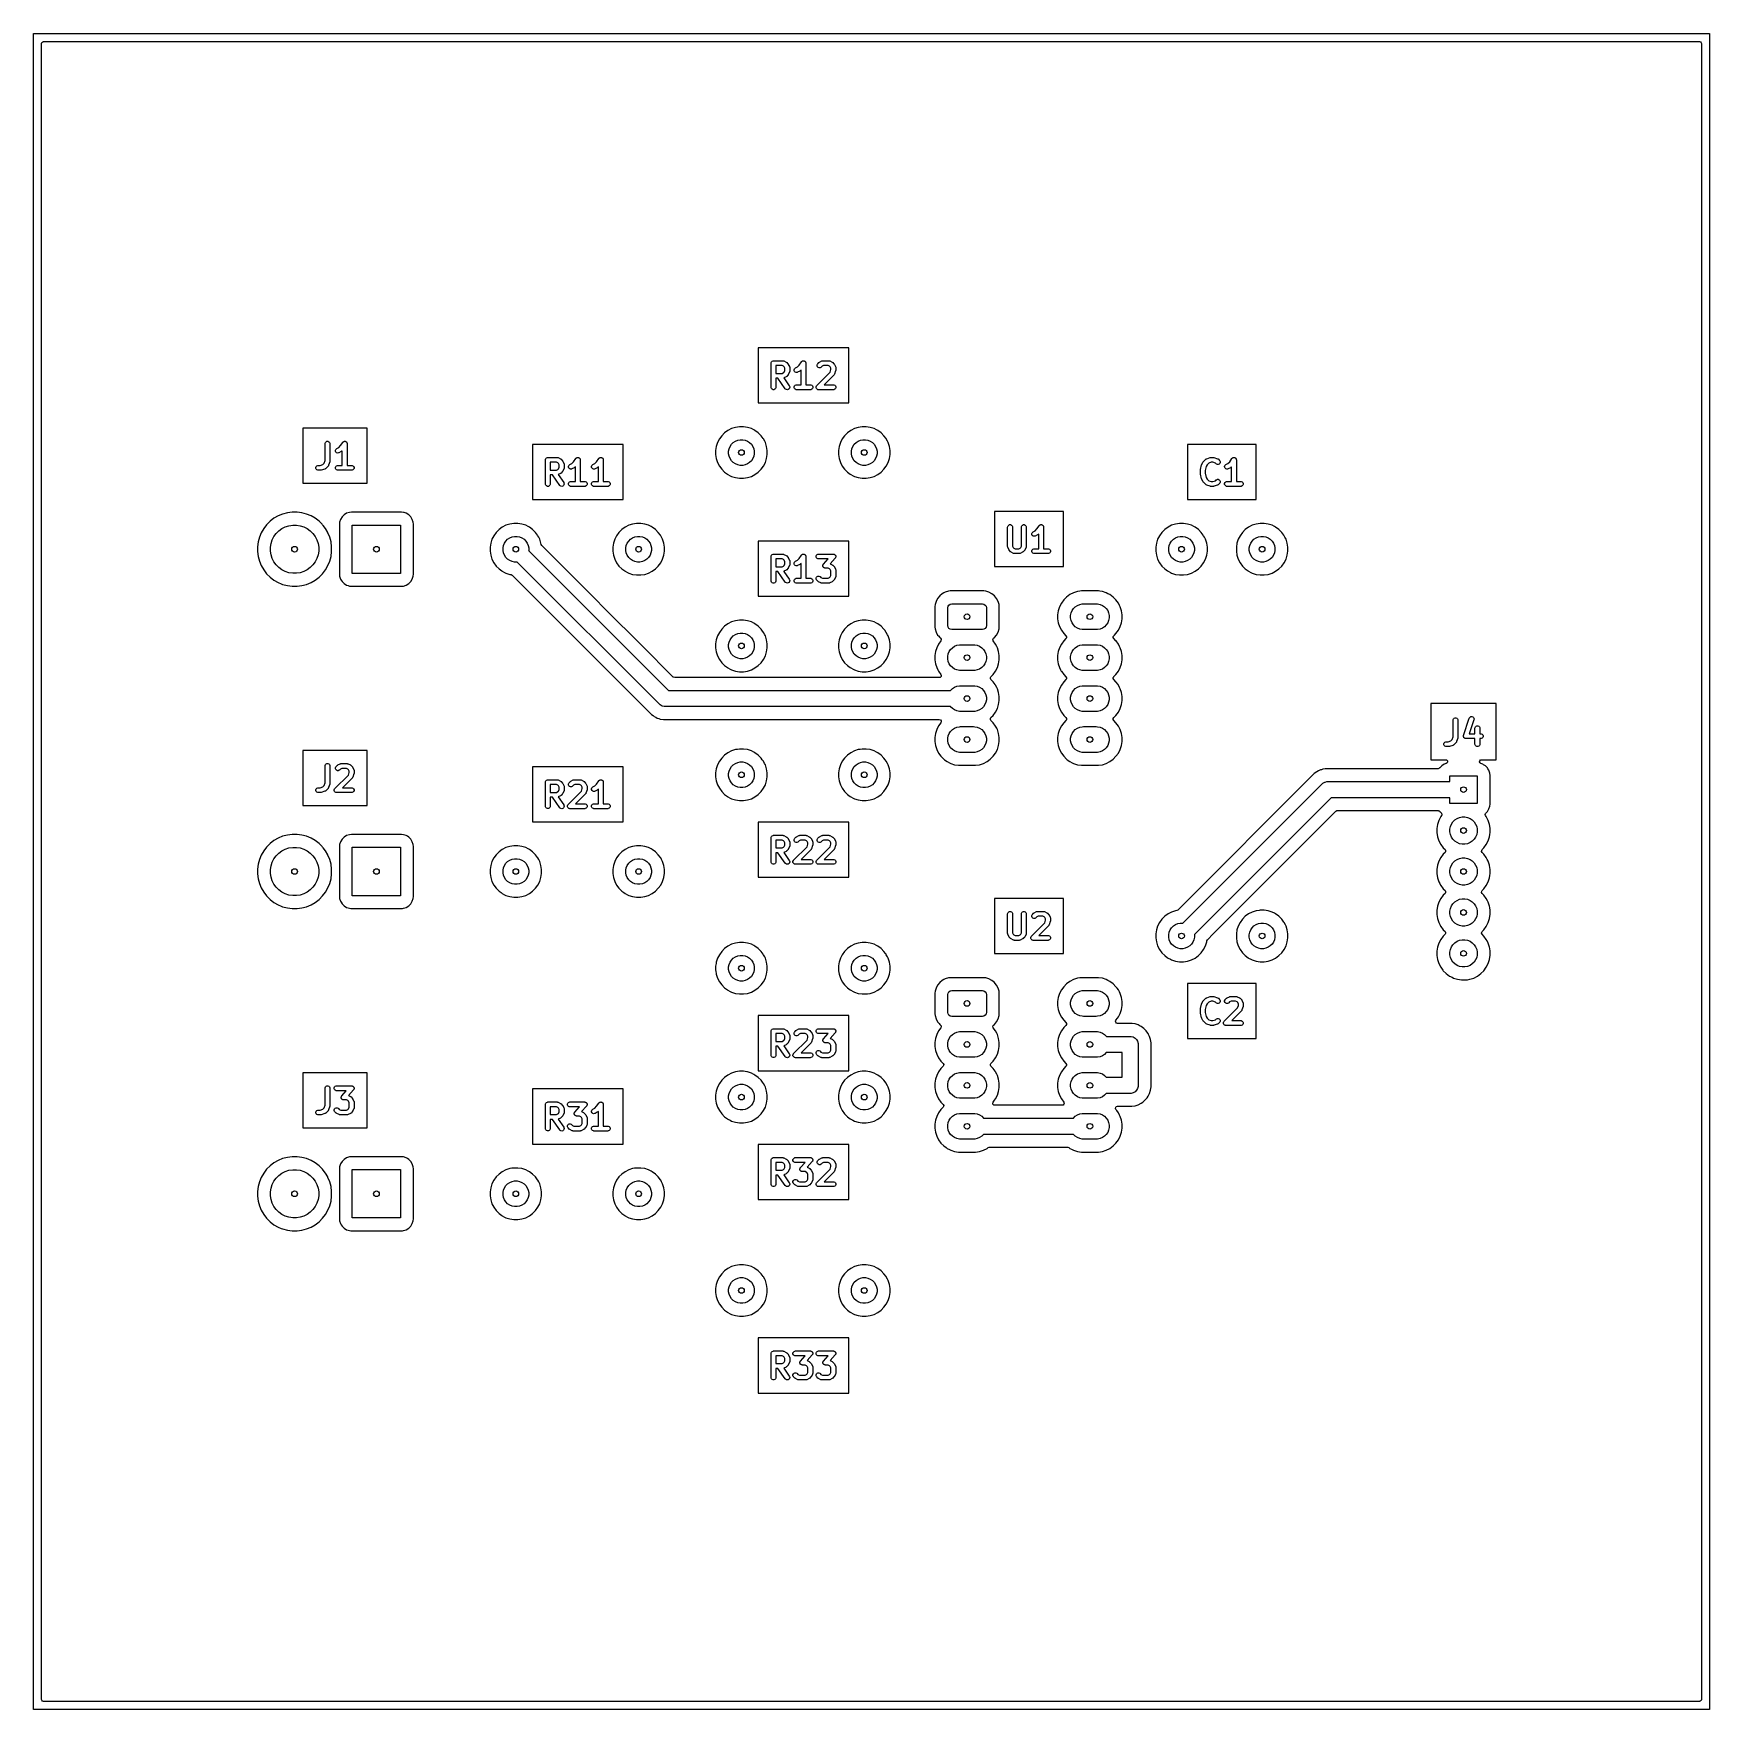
# Model space of a CAD drawing. Extents: x 20 to 124, y -124 to -20.
import ezdxf

# ---------------------------------------------------------------- set-up
doc = ezdxf.new("R2010")
doc.units = 0
doc.layers.add('BLACK', color=7, linetype='CONTINUOUS')
doc.layers.add('WHITE', color=7, linetype='CONTINUOUS')

msp = doc.modelspace()

# ---------------------------------------------------------------- linework, layer by layer
at = {"layer": 'BLACK', "linetype": 'CONTINUOUS'}
for p, q in [((20.5005, -20.6245), (20.520185, -20.557461)), ((20.5005, -42.911655), (20.5005, -20.6245)), ((20.520185, -20.557461), (20.572989, -20.511706)), ((20.572989, -20.511706), (20.6245, -20.5005)), ((20.6245, -20.5005), (123.3755, -20.5005)), ((123.3755, -20.5005), (123.442539, -20.520185)), ((123.442539, -20.520185), (123.488294, -20.572989)), ((123.488294, -20.572989), (123.4995, -20.6245)), ((123.4995, -20.6245), (123.4995, -123.3755)), ((70.590082, -39.494984), (64.963071, -39.494984)), ((64.963071, -39.494984), (64.963071, -42.911655)), ((70.590082, -42.911655), (70.590082, -39.494984)), ((65.768571, -40.453328), (65.771453, -40.424064)), ((65.768571, -41.953328), (65.768571, -40.453328)), ((65.771453, -40.424064), (65.793851, -40.369992)), ((65.793851, -40.369992), (65.835235, -40.328608)), ((65.835235, -40.328608), (65.889307, -40.30621)), ((65.889307, -40.30621), (65.918571, -40.303328)), ((65.918571, -40.303328), (66.49, -40.303328)), ((66.49, -40.303328), (66.519264, -40.30621)), ((66.519264, -40.30621), (66.524244, -40.308273)), ((66.524244, -40.308273), (66.529619, -40.308655)), ((66.529619, -40.308655), (66.557082, -40.319164)), ((66.557082, -40.319164), (66.699939, -40.390593)), ((66.699939, -40.390593), (66.712534, -40.398521)), ((66.712534, -40.398521), (66.716191, -40.400036)), ((66.716191, -40.400036), (66.720308, -40.403415)), ((66.720308, -40.403415), (66.724825, -40.406258)), ((66.724825, -40.406258), (66.727422, -40.409252)), ((66.727422, -40.409252), (66.738922, -40.41869)), ((66.738922, -40.41869), (66.810351, -40.490118)), ((66.810351, -40.490118), (66.819793, -40.501623)), ((66.819793, -40.501623), (66.822785, -40.504218)), ((66.822785, -40.504218), (66.825624, -40.508728)), ((66.825624, -40.508728), (66.829006, -40.512849)), ((66.829006, -40.512849), (66.830521, -40.516508)), ((66.830521, -40.516508), (66.83845, -40.529103)), ((66.83845, -40.529103), (66.909878, -40.671961)), ((67.516287, -40.572051), (67.650907, -40.370123)), ((67.650907, -40.370123), (67.650973, -40.370042)), ((67.650973, -40.370042), (67.650994, -40.369992)), ((67.650994, -40.369992), (67.651105, -40.36988)), ((67.651105, -40.36988), (67.669537, -40.347372)), ((67.669537, -40.347372), (67.681879, -40.339106)), ((67.681879, -40.339106), (67.692378, -40.328608)), ((67.692378, -40.328608), (67.705954, -40.322984)), ((67.705954, -40.322984), (67.718167, -40.314806)), ((67.718167, -40.314806), (67.732728, -40.311893)), ((67.732728, -40.311893), (67.74645, -40.30621)), ((67.74645, -40.30621), (67.761147, -40.30621)), ((67.761147, -40.30621), (67.775557, -40.303328)), ((67.775557, -40.303328), (67.790127, -40.30621)), ((67.790127, -40.30621), (67.804978, -40.30621)), ((67.804978, -40.30621), (67.818552, -40.311832)), ((67.818552, -40.311832), (67.832971, -40.314685)), ((67.832971, -40.314685), (67.845331, -40.322925)), ((67.845331, -40.322925), (67.85905, -40.328608)), ((67.85905, -40.328608), (67.869439, -40.338997)), ((67.869439, -40.338997), (67.88167, -40.347151)), ((67.88167, -40.347151), (67.889935, -40.359493)), ((67.889935, -40.359493), (67.900434, -40.369992)), ((67.900434, -40.369992), (67.906057, -40.383568)), ((67.906057, -40.383568), (67.914236, -40.395781)), ((67.914236, -40.395781), (67.917148, -40.410343)), ((67.917148, -40.410343), (67.922832, -40.424064)), ((67.922832, -40.424064), (67.925683, -40.453016)), ((67.925683, -40.453016), (67.925714, -40.45317)), ((67.925714, -40.45317), (67.925703, -40.453222)), ((67.925703, -40.453222), (67.925714, -40.453328)), ((67.925714, -40.453328), (67.925714, -41.803328)), ((68.628596, -40.566922), (68.650993, -40.51285)), ((68.650993, -40.51285), (68.669648, -40.490119)), ((68.669648, -40.490119), (68.741076, -40.418691)), ((68.741076, -40.418691), (68.752578, -40.40925)), ((68.752578, -40.40925), (68.755174, -40.406258)), ((68.755174, -40.406258), (68.759683, -40.403419)), ((68.759683, -40.403419), (68.763806, -40.400036)), ((68.763806, -40.400036), (68.767468, -40.398519)), ((68.767468, -40.398519), (68.78006, -40.390593)), ((68.78006, -40.390593), (68.922918, -40.319164)), ((68.922918, -40.319164), (68.950381, -40.308654)), ((68.950381, -40.308654), (68.955758, -40.308271)), ((68.955758, -40.308271), (68.960736, -40.30621)), ((68.960736, -40.30621), (68.99, -40.303328)), ((68.99, -40.303328), (69.347142, -40.303328)), ((69.347142, -40.303328), (69.376406, -40.30621)), ((69.376406, -40.30621), (69.381383, -40.308271)), ((69.381383, -40.308271), (69.386761, -40.308654)), ((69.386761, -40.308654), (69.414224, -40.319164)), ((69.414224, -40.319164), (69.557082, -40.390593)), ((69.557082, -40.390593), (69.569675, -40.39852)), ((69.569675, -40.39852), (69.573335, -40.400036)), ((69.573335, -40.400036), (69.577454, -40.403417)), ((69.577454, -40.403417), (69.581968, -40.406258)), ((69.581968, -40.406258), (69.584564, -40.409251)), ((69.584564, -40.409251), (69.596066, -40.418691)), ((69.596066, -40.418691), (69.667494, -40.490119)), ((69.667494, -40.490119), (69.676934, -40.501621)), ((69.676934, -40.501621), (69.679927, -40.504217)), ((69.679927, -40.504217), (69.682765, -40.508726)), ((69.682765, -40.508726), (69.686149, -40.512849)), ((69.686149, -40.512849), (69.687665, -40.516511)), ((69.687665, -40.516511), (69.695592, -40.529103)), ((69.695592, -40.529103), (69.767021, -40.671959)), ((66.45459, -40.603328), (66.068571, -40.603328)), ((66.068571, -40.603328), (66.068571, -41.089042)), ((66.068571, -41.089042), (66.45459, -41.089042)), ((66.197616, -41.389042), (66.068571, -41.389042)), ((66.068571, -41.389042), (66.068571, -41.953328)), ((66.652829, -42.039347), (66.197616, -41.389042)), ((66.544004, -40.648035), (66.45459, -40.603328)), ((66.45459, -41.089042), (66.544002, -41.044336)), ((66.544002, -41.044336), (66.581007, -41.007331)), ((66.581008, -40.685039), (66.544004, -40.648035)), ((66.557082, -41.373206), (66.553647, -41.37452)), ((66.553647, -41.37452), (66.898599, -41.867309)), ((66.699939, -41.301778), (66.557082, -41.373206)), ((66.581007, -41.007331), (66.625714, -40.917918)), ((66.625714, -40.774451), (66.581008, -40.685039)), ((66.625714, -40.917918), (66.625714, -40.774451)), ((66.712532, -41.29385), (66.699939, -41.301778)), ((66.716192, -41.292335), (66.712532, -41.29385)), ((66.720311, -41.288953), (66.716192, -41.292335)), ((66.724825, -41.286113), (66.720311, -41.288953)), ((66.727421, -41.283119), (66.724825, -41.286113)), ((66.738923, -41.27368), (66.727421, -41.283119)), ((66.810352, -41.202251), (66.738923, -41.27368)), ((66.819793, -41.190746), (66.810352, -41.202251)), ((66.822785, -41.188152), (66.819793, -41.190746)), ((66.825623, -41.183642), (66.822785, -41.188152)), ((66.829007, -41.17952), (66.825623, -41.183642)), ((66.830523, -41.175858), (66.829007, -41.17952)), ((66.83845, -41.163267), (66.830523, -41.175858)), ((66.909878, -41.020409), (66.83845, -41.163267)), ((66.909878, -40.671961), (66.920388, -40.699424)), ((66.920388, -40.992946), (66.909878, -41.020409)), ((66.920388, -40.699424), (66.920769, -40.704799)), ((66.920769, -40.98757), (66.920388, -40.992946)), ((66.920769, -40.704799), (66.922832, -40.709778)), ((66.922832, -40.982592), (66.920769, -40.98757)), ((66.922832, -40.709778), (66.925714, -40.739042)), ((66.925714, -40.953328), (66.922832, -40.982592)), ((66.925714, -40.739042), (66.925714, -40.953328)), ((67.198321, -40.863139), (67.216828, -40.807616)), ((67.20247, -40.921519), (67.198321, -40.863139)), ((67.228644, -40.973868), (67.20247, -40.921519)), ((67.216828, -40.807616), (67.255175, -40.763401)), ((67.272859, -41.012215), (67.228644, -40.973868)), ((67.255175, -40.763401), (67.280061, -40.747736)), ((67.328382, -41.030722), (67.272859, -41.012215)), ((67.280061, -40.747736), (67.401146, -40.687192)), ((67.386762, -41.026573), (67.328382, -41.030722)), ((67.414225, -41.016064), (67.386762, -41.026573)), ((67.401146, -40.687192), (67.516287, -40.572051)), ((67.557082, -40.944635), (67.414225, -41.016064)), ((67.569675, -40.936707), (67.557082, -40.944635)), ((67.573335, -40.935192), (67.569675, -40.936707)), ((67.577454, -40.93181), (67.573335, -40.935192)), ((67.581968, -40.92897), (67.577454, -40.93181)), ((67.584564, -40.925976), (67.581968, -40.92897)), ((67.596066, -40.916537), (67.584564, -40.925976)), ((67.625714, -40.886889), (67.596066, -40.916537)), ((67.625714, -41.803328), (67.625714, -40.886889)), ((68.598219, -41.847262), (69.430323, -41.015157)), ((68.628596, -40.625448), (68.628596, -40.566922)), ((68.650993, -40.67952), (68.628596, -40.625448)), ((68.692379, -40.720906), (68.650993, -40.67952)), ((68.746451, -40.743303), (68.692379, -40.720906)), ((68.804977, -40.743303), (68.746451, -40.743303)), ((68.859049, -40.720906), (68.804977, -40.743303)), ((68.88178, -40.702251), (68.859049, -40.720906)), ((68.935996, -40.648035), (68.88178, -40.702251)), ((69.02541, -40.603328), (68.935996, -40.648035)), ((69.311732, -40.603328), (69.02541, -40.603328)), ((69.667494, -41.202251), (69.066417, -41.803328)), ((69.401146, -40.648035), (69.311732, -40.603328)), ((69.43815, -40.685039), (69.401146, -40.648035)), ((69.430323, -41.015157), (69.482857, -40.857559)), ((69.482857, -40.774452), (69.43815, -40.685039)), ((69.482857, -40.857559), (69.482857, -40.774452)), ((69.686149, -41.179521), (69.667494, -41.202251)), ((69.688212, -41.174539), (69.686149, -41.179521)), ((69.691742, -41.17047), (69.688212, -41.174539)), ((69.70373, -41.14362), (69.691742, -41.17047)), ((69.775159, -40.929335), (69.70373, -41.14362)), ((69.767021, -40.671959), (69.77753, -40.699423)), ((69.778458, -40.914825), (69.775159, -40.929335)), ((69.77753, -40.699423), (69.777911, -40.704797)), ((69.777911, -40.704797), (69.779975, -40.709778)), ((69.779975, -40.911164), (69.778458, -40.914825)), ((69.779975, -40.709778), (69.782857, -40.739042)), ((69.780497, -40.905855), (69.779975, -40.911164)), ((69.781679, -40.900661), (69.780497, -40.905855)), ((69.782857, -40.8819), (69.781398, -40.896711)), ((69.781398, -40.896711), (69.781679, -40.900661)), ((69.782857, -40.739042), (69.782857, -40.8819)), ((65.771453, -41.982592), (65.768571, -41.953328)), ((65.793851, -42.036664), (65.771453, -41.982592)), ((65.835235, -42.078048), (65.793851, -42.036664)), ((65.889307, -42.100446), (65.835235, -42.078048)), ((65.947835, -42.100446), (65.889307, -42.100446)), ((66.001907, -42.078048), (65.947835, -42.100446)), ((66.043291, -42.036664), (66.001907, -42.078048)), ((66.065689, -41.982592), (66.043291, -42.036664)), ((66.068571, -41.953328), (66.065689, -41.982592)), ((66.671972, -42.061669), (66.652829, -42.039347)), ((66.721329, -42.093122), (66.671972, -42.061669)), ((66.778965, -42.103293), (66.721329, -42.093122)), ((66.836107, -42.090634), (66.778965, -42.103293)), ((66.884055, -42.05707), (66.836107, -42.090634)), ((66.915508, -42.007713), (66.884055, -42.05707)), ((66.898599, -41.867309), (66.91302, -41.892935)), ((66.91302, -41.892935), (66.925679, -41.950077)), ((66.925679, -41.950077), (66.915508, -42.007713)), ((67.200025, -41.924064), (67.222423, -41.869992)), ((67.200025, -41.982592), (67.200025, -41.924064)), ((67.222423, -42.036664), (67.200025, -41.982592)), ((67.222423, -41.869992), (67.263807, -41.828608)), ((67.263807, -42.078048), (67.222423, -42.036664)), ((67.263807, -41.828608), (67.317879, -41.80621)), ((67.317879, -42.100446), (67.263807, -42.078048)), ((67.317879, -41.80621), (67.347143, -41.803328)), ((67.347143, -42.103328), (67.317879, -42.100446)), ((67.347143, -41.803328), (67.625714, -41.803328)), ((68.204286, -42.103328), (67.347143, -42.103328)), ((67.925714, -41.803328), (68.204286, -41.803328)), ((68.204286, -41.803328), (68.23355, -41.80621)), ((68.23355, -42.100446), (68.204286, -42.103328)), ((68.23355, -41.80621), (68.287622, -41.828608)), ((68.287622, -42.078048), (68.23355, -42.100446)), ((68.287622, -41.828608), (68.329006, -41.869992)), ((68.329006, -42.036664), (68.287622, -42.078048)), ((68.329006, -41.869992), (68.351404, -41.924064)), ((68.351404, -41.982592), (68.329006, -42.036664)), ((68.351404, -41.924064), (68.351404, -41.982592)), ((68.557167, -41.924065), (68.579564, -41.869993)), ((68.557167, -41.982591), (68.557167, -41.924065)), ((68.579564, -42.036663), (68.557167, -41.982591)), ((68.579564, -41.869993), (68.598219, -41.847262)), ((68.62095, -42.078049), (68.579564, -42.036663)), ((68.651333, -42.090634), (68.62095, -42.078049)), ((68.675021, -42.100446), (68.651333, -42.090634)), ((68.704285, -42.103328), (68.675021, -42.100446)), ((69.632857, -42.103328), (68.704285, -42.103328)), ((69.066417, -41.803328), (69.632857, -41.803328)), ((69.632857, -41.803328), (69.662121, -41.80621)), ((69.662121, -42.100446), (69.632857, -42.103328)), ((69.662121, -41.80621), (69.716193, -41.828608)), ((69.716193, -42.078048), (69.662121, -42.100446)), ((69.716193, -41.828608), (69.757577, -41.869992)), ((69.757577, -42.036664), (69.716193, -42.078048)), ((69.757577, -41.869992), (69.779975, -41.924064)), ((69.779975, -41.982592), (69.757577, -42.036664)), ((69.779975, -41.924064), (69.779975, -41.982592)), ((20.5005, -47.910553), (20.5005, -42.911655)), ((64.963071, -42.911655), (70.590082, -42.911655)), ((40.6955, -44.494984), (36.713071, -44.494984)), ((36.713071, -44.494984), (36.713071, -47.910553)), ((40.6955, -47.910553), (40.6955, -44.494984)), ((63.091151, -44.631132), (62.88735, -44.779201)), ((63.315616, -44.51676), (63.091151, -44.631132)), ((63.555214, -44.43891), (63.315616, -44.51676)), ((63.679626, -44.419205), (63.555214, -44.43891)), ((63.804038, -44.3995), (63.679626, -44.419205)), ((64.055962, -44.3995), (63.804038, -44.3995)), ((64.304785, -44.43891), (64.055962, -44.3995)), ((64.544383, -44.51676), (64.304785, -44.43891)), ((64.698747, -44.595413), (64.544383, -44.51676)), ((64.768845, -44.63113), (64.698747, -44.595413)), ((64.768847, -44.631131), (64.768845, -44.63113)), ((64.768848, -44.631132), (64.768847, -44.631131)), ((64.972649, -44.779201), (64.768848, -44.631132)), ((70.711151, -44.631132), (70.50735, -44.779201)), ((70.935616, -44.51676), (70.711151, -44.631132)), ((71.175214, -44.43891), (70.935616, -44.51676)), ((71.299626, -44.419205), (71.175214, -44.43891)), ((71.424038, -44.3995), (71.299626, -44.419205)), ((71.675962, -44.3995), (71.424038, -44.3995)), ((71.924785, -44.43891), (71.675962, -44.3995)), ((72.164383, -44.51676), (71.924785, -44.43891)), ((72.318747, -44.595413), (72.164383, -44.51676)), ((72.388845, -44.63113), (72.318747, -44.595413)), ((72.388847, -44.631131), (72.388845, -44.63113)), ((72.388848, -44.631132), (72.388847, -44.631131)), ((72.592649, -44.779201), (72.388848, -44.631132)), ((38.09, -45.453328), (38.092882, -45.424064)), ((38.09, -46.500416), (38.09, -45.453328)), ((38.092882, -45.424064), (38.11528, -45.369992)), ((38.11528, -45.369992), (38.156664, -45.328608)), ((38.156664, -45.328608), (38.210736, -45.30621)), ((38.210736, -45.30621), (38.269264, -45.30621)), ((38.269264, -45.30621), (38.323336, -45.328608)), ((38.323336, -45.328608), (38.36472, -45.369992)), ((38.36472, -45.369992), (38.387118, -45.424064)), ((38.387118, -45.424064), (38.39, -45.453328)), ((38.39, -45.453328), (38.39, -46.524757)), ((38.790889, -45.763401), (38.815775, -45.747736)), ((38.815775, -45.747736), (38.93686, -45.687192)), ((38.93686, -45.687192), (39.052001, -45.572051)), ((39.052001, -45.572051), (39.186621, -45.370123)), ((39.186621, -45.370123), (39.186687, -45.370042)), ((39.186687, -45.370042), (39.186708, -45.369992)), ((39.186708, -45.369992), (39.186819, -45.36988)), ((39.186819, -45.36988), (39.205251, -45.347372)), ((39.205251, -45.347372), (39.217593, -45.339106)), ((39.217593, -45.339106), (39.228092, -45.328608)), ((39.228092, -45.328608), (39.241668, -45.322984)), ((39.241668, -45.322984), (39.253881, -45.314806)), ((39.253881, -45.314806), (39.268442, -45.311893)), ((39.268442, -45.311893), (39.282164, -45.30621)), ((39.282164, -45.30621), (39.296861, -45.30621)), ((39.296861, -45.30621), (39.311271, -45.303328)), ((39.311271, -45.303328), (39.325841, -45.30621)), ((39.325841, -45.30621), (39.340692, -45.30621)), ((39.340692, -45.30621), (39.354266, -45.311832)), ((39.354266, -45.311832), (39.368685, -45.314685)), ((39.368685, -45.314685), (39.381045, -45.322925)), ((39.381045, -45.322925), (39.394764, -45.328608)), ((39.394764, -45.328608), (39.405153, -45.338997)), ((39.405153, -45.338997), (39.417384, -45.347151)), ((39.417384, -45.347151), (39.425649, -45.359493)), ((39.425649, -45.359493), (39.436148, -45.369992)), ((39.436148, -45.369992), (39.441771, -45.383568)), ((39.441771, -45.383568), (39.44995, -45.395781)), ((39.44995, -45.395781), (39.452862, -45.410343)), ((39.452862, -45.410343), (39.458546, -45.424064)), ((39.458546, -45.424064), (39.461397, -45.453016)), ((39.461397, -45.453016), (39.461428, -45.45317)), ((39.461428, -45.45317), (39.461417, -45.453222)), ((39.461417, -45.453222), (39.461428, -45.453328)), ((39.461428, -45.453328), (39.461428, -46.803328)), ((56.588357, -45.494984), (50.963071, -45.494984)), ((50.963071, -45.494984), (50.963071, -48.911655)), ((56.588357, -45.874038), (56.588357, -45.494984)), ((62.36891, -45.625214), (62.3295, -45.874038)), ((62.44676, -45.385616), (62.36891, -45.625214)), ((62.561132, -45.161151), (62.44676, -45.385616)), ((62.709201, -44.95735), (62.561132, -45.161151)), ((62.709205, -44.957345), (62.709201, -44.95735)), ((62.887345, -44.779205), (62.709205, -44.957345)), ((62.88735, -44.779201), (62.887345, -44.779205)), ((63.164448, -45.767772), (63.224463, -45.622883)), ((63.224463, -45.622883), (63.311592, -45.492485)), ((63.311592, -45.492485), (63.422485, -45.381592)), ((63.422485, -45.381592), (63.552883, -45.294463)), ((63.552883, -45.294463), (63.697772, -45.234448)), ((63.697772, -45.234448), (63.851586, -45.203852)), ((63.851586, -45.203852), (64.008414, -45.203852)), ((64.008414, -45.203852), (64.162228, -45.234448)), ((64.162228, -45.234448), (64.307117, -45.294463)), ((64.307117, -45.294463), (64.437515, -45.381592)), ((64.437515, -45.381592), (64.548408, -45.492485)), ((64.548408, -45.492485), (64.635537, -45.622883)), ((64.635537, -45.622883), (64.695552, -45.767772)), ((64.972654, -44.779205), (64.972649, -44.779201)), ((65.150794, -44.957345), (64.972654, -44.779205)), ((65.150798, -44.95735), (65.150794, -44.957345)), ((65.279952, -45.135117), (65.150798, -44.95735)), ((65.29887, -45.161155), (65.279952, -45.135117)), ((65.371747, -45.304184), (65.29887, -45.161155)), ((65.413239, -45.385616), (65.371747, -45.304184)), ((65.413239, -45.385618), (65.413239, -45.385616)), ((65.413241, -45.385621), (65.413239, -45.385618)), ((65.49109, -45.625215), (65.413241, -45.385621)), ((65.5305, -45.874038), (65.49109, -45.625215)), ((69.98891, -45.625214), (69.9495, -45.874038)), ((70.06676, -45.385616), (69.98891, -45.625214)), ((70.181132, -45.161151), (70.06676, -45.385616)), ((70.329201, -44.95735), (70.181132, -45.161151)), ((70.329205, -44.957345), (70.329201, -44.95735)), ((70.507345, -44.779205), (70.329205, -44.957345)), ((70.50735, -44.779201), (70.507345, -44.779205)), ((70.784448, -45.767772), (70.844463, -45.622883)), ((70.844463, -45.622883), (70.931592, -45.492485)), ((70.931592, -45.492485), (71.042485, -45.381592)), ((71.042485, -45.381592), (71.172883, -45.294463)), ((71.172883, -45.294463), (71.317772, -45.234448)), ((71.317772, -45.234448), (71.471586, -45.203852)), ((71.471586, -45.203852), (71.628414, -45.203852)), ((71.628414, -45.203852), (71.782228, -45.234448)), ((71.782228, -45.234448), (71.927117, -45.294463)), ((71.927117, -45.294463), (72.057515, -45.381592)), ((72.057515, -45.381592), (72.168408, -45.492485)), ((72.168408, -45.492485), (72.255537, -45.622883)), ((72.255537, -45.622883), (72.315552, -45.767772)), ((72.592654, -44.779205), (72.592649, -44.779201)), ((72.770794, -44.957345), (72.592654, -44.779205)), ((72.770798, -44.95735), (72.770794, -44.957345)), ((72.899952, -45.135117), (72.770798, -44.95735)), ((72.91887, -45.161155), (72.899952, -45.135117)), ((72.991747, -45.304184), (72.91887, -45.161155)), ((73.033239, -45.385616), (72.991747, -45.304184)), ((73.033239, -45.385618), (73.033239, -45.385616)), ((73.033241, -45.385621), (73.033239, -45.385618)), ((73.11109, -45.625215), (73.033241, -45.385621)), ((73.1505, -45.874038), (73.11109, -45.625215)), ((95.874072, -45.494984), (91.603225, -45.494984)), ((91.603225, -45.494984), (91.603225, -48.910553)), ((95.874072, -48.910553), (95.874072, -45.494984)), ((37.787085, -46.803328), (37.944687, -46.750794)), ((37.944687, -46.750794), (38.037466, -46.658014)), ((38.037466, -46.658014), (38.09, -46.500416)), ((38.310873, -46.786477), (38.298885, -46.813327)), ((38.382302, -46.572192), (38.310873, -46.786477)), ((38.385601, -46.557682), (38.382302, -46.572192)), ((38.387118, -46.554021), (38.385601, -46.557682)), ((38.38764, -46.548712), (38.387118, -46.554021)), ((38.388822, -46.543518), (38.38764, -46.548712)), ((38.39, -46.524757), (38.388541, -46.539568)), ((38.388541, -46.539568), (38.388822, -46.543518)), ((38.734035, -45.863139), (38.752542, -45.807616)), ((38.738184, -45.921519), (38.734035, -45.863139)), ((38.764358, -45.973868), (38.738184, -45.921519)), ((38.752542, -45.807616), (38.790889, -45.763401)), ((38.808573, -46.012215), (38.764358, -45.973868)), ((38.864096, -46.030722), (38.808573, -46.012215)), ((38.922476, -46.026573), (38.864096, -46.030722)), ((38.949939, -46.016064), (38.922476, -46.026573)), ((39.092796, -45.944635), (38.949939, -46.016064)), ((39.105389, -45.936707), (39.092796, -45.944635)), ((39.109049, -45.935192), (39.105389, -45.936707)), ((39.113168, -45.93181), (39.109049, -45.935192)), ((39.117682, -45.92897), (39.113168, -45.93181)), ((39.120278, -45.925976), (39.117682, -45.92897)), ((39.13178, -45.916537), (39.120278, -45.925976)), ((39.161428, -45.886889), (39.13178, -45.916537)), ((39.161428, -46.803328), (39.161428, -45.886889)), ((51.768571, -46.453328), (51.771453, -46.424064)), ((51.768571, -47.953328), (51.768571, -46.453328)), ((51.771453, -46.424064), (51.793851, -46.369992)), ((51.793851, -46.369992), (51.835235, -46.328608)), ((51.835235, -46.328608), (51.889307, -46.30621)), ((51.889307, -46.30621), (51.918571, -46.303328)), ((51.918571, -46.303328), (52.49, -46.303328)), ((52.45459, -46.603328), (52.068571, -46.603328)), ((52.068571, -46.603328), (52.068571, -47.089042)), ((52.544004, -46.648035), (52.45459, -46.603328)), ((52.49, -46.303328), (52.519264, -46.30621)), ((52.519264, -46.30621), (52.524244, -46.308273)), ((52.524244, -46.308273), (52.529619, -46.308655)), ((52.529619, -46.308655), (52.557082, -46.319164)), ((52.581008, -46.685039), (52.544004, -46.648035)), ((52.557082, -46.319164), (52.699939, -46.390593)), ((52.625714, -46.774451), (52.581008, -46.685039)), ((52.625714, -46.917918), (52.625714, -46.774451)), ((52.699939, -46.390593), (52.712534, -46.398521)), ((52.712534, -46.398521), (52.716191, -46.400036)), ((52.716191, -46.400036), (52.720308, -46.403415)), ((52.720308, -46.403415), (52.724825, -46.406258)), ((52.724825, -46.406258), (52.727422, -46.409252)), ((52.727422, -46.409252), (52.738922, -46.41869)), ((52.738922, -46.41869), (52.810351, -46.490118)), ((52.810351, -46.490118), (52.819793, -46.501623)), ((52.819793, -46.501623), (52.822785, -46.504218)), ((52.822785, -46.504218), (52.825624, -46.508728)), ((52.825624, -46.508728), (52.829006, -46.512849)), ((52.829006, -46.512849), (52.830521, -46.516508)), ((52.830521, -46.516508), (52.83845, -46.529103)), ((52.83845, -46.529103), (52.909878, -46.671961)), ((52.909878, -46.671961), (52.920388, -46.699424)), ((52.920388, -46.699424), (52.920769, -46.704799)), ((52.920769, -46.704799), (52.922832, -46.709778)), ((52.922832, -46.709778), (52.925714, -46.739042)), ((52.925714, -46.739042), (52.925714, -46.953328)), ((53.216828, -46.807616), (53.255175, -46.763401)), ((53.255175, -46.763401), (53.280061, -46.747736)), ((53.280061, -46.747736), (53.401146, -46.687192)), ((53.401146, -46.687192), (53.516287, -46.572051)), ((53.516287, -46.572051), (53.650907, -46.370123)), ((53.650907, -46.370123), (53.650973, -46.370042)), ((53.650973, -46.370042), (53.650994, -46.369992)), ((53.650994, -46.369992), (53.651105, -46.36988)), ((53.651105, -46.36988), (53.669537, -46.347372)), ((53.669537, -46.347372), (53.681879, -46.339106)), ((53.681879, -46.339106), (53.692378, -46.328608)), ((53.692378, -46.328608), (53.705954, -46.322984)), ((53.705954, -46.322984), (53.718167, -46.314806)), ((53.718167, -46.314806), (53.732728, -46.311893)), ((53.732728, -46.311893), (53.74645, -46.30621)), ((53.74645, -46.30621), (53.761147, -46.30621)), ((53.761147, -46.30621), (53.775557, -46.303328)), ((53.775557, -46.303328), (53.790127, -46.30621)), ((53.790127, -46.30621), (53.804978, -46.30621)), ((53.804978, -46.30621), (53.818552, -46.311832)), ((53.818552, -46.311832), (53.832971, -46.314685)), ((53.832971, -46.314685), (53.845331, -46.322925)), ((53.845331, -46.322925), (53.85905, -46.328608)), ((53.85905, -46.328608), (53.869439, -46.338997)), ((53.869439, -46.338997), (53.88167, -46.347151)), ((53.88167, -46.347151), (53.889935, -46.359493)), ((53.889935, -46.359493), (53.900434, -46.369992)), ((53.900434, -46.369992), (53.906057, -46.383568)), ((53.906057, -46.383568), (53.914236, -46.395781)), ((53.914236, -46.395781), (53.917148, -46.410343)), ((53.917148, -46.410343), (53.922832, -46.424064)), ((53.922832, -46.424064), (53.925683, -46.453016)), ((53.925683, -46.453016), (53.925714, -46.45317)), ((53.925714, -46.45317), (53.925703, -46.453222)), ((53.925703, -46.453222), (53.925714, -46.453328)), ((53.925714, -46.453328), (53.925714, -47.803328)), ((54.645399, -46.807616), (54.683746, -46.763401)), ((54.683746, -46.763401), (54.708632, -46.747736)), ((54.708632, -46.747736), (54.829717, -46.687192)), ((54.829717, -46.687192), (54.944858, -46.572051)), ((54.944858, -46.572051), (55.079478, -46.370123)), ((55.079478, -46.370123), (55.079544, -46.370042)), ((55.079544, -46.370042), (55.079565, -46.369992)), ((55.079565, -46.369992), (55.079676, -46.36988)), ((55.079676, -46.36988), (55.098108, -46.347372)), ((55.098108, -46.347372), (55.11045, -46.339106)), ((55.11045, -46.339106), (55.120949, -46.328608)), ((55.120949, -46.328608), (55.134525, -46.322984)), ((55.134525, -46.322984), (55.146738, -46.314806)), ((55.146738, -46.314806), (55.161299, -46.311893)), ((55.161299, -46.311893), (55.175021, -46.30621)), ((55.175021, -46.30621), (55.189718, -46.30621)), ((55.189718, -46.30621), (55.204128, -46.303328)), ((55.204128, -46.303328), (55.218698, -46.30621)), ((55.218698, -46.30621), (55.233549, -46.30621)), ((55.233549, -46.30621), (55.247123, -46.311832)), ((55.247123, -46.311832), (55.261542, -46.314685)), ((55.261542, -46.314685), (55.273902, -46.322925)), ((55.273902, -46.322925), (55.287621, -46.328608)), ((55.287621, -46.328608), (55.29801, -46.338997)), ((55.29801, -46.338997), (55.310241, -46.347151)), ((55.310241, -46.347151), (55.318506, -46.359493)), ((55.318506, -46.359493), (55.329005, -46.369992)), ((55.329005, -46.369992), (55.334628, -46.383568)), ((55.334628, -46.383568), (55.342807, -46.395781)), ((55.342807, -46.395781), (55.345719, -46.410343)), ((55.345719, -46.410343), (55.351403, -46.424064)), ((55.351403, -46.424064), (55.354254, -46.453016)), ((55.354254, -46.453016), (55.354285, -46.45317)), ((55.354285, -46.45317), (55.354274, -46.453222)), ((55.354274, -46.453222), (55.354285, -46.453328)), ((55.354285, -46.453328), (55.354285, -47.803328)), ((56.588357, -48.910553), (56.588357, -45.874038)), ((62.3295, -45.874038), (62.3295, -46.125961)), ((62.3295, -46.125961), (62.36891, -46.374785)), ((62.36891, -46.374785), (62.44676, -46.614383)), ((62.44676, -46.614383), (62.561132, -46.838848)), ((63.133852, -45.921586), (63.164448, -45.767772)), ((63.133852, -46.078414), (63.133852, -45.921586)), ((63.164448, -46.232228), (63.133852, -46.078414)), ((63.224463, -46.377117), (63.164448, -46.232228)), ((63.311592, -46.507515), (63.224463, -46.377117)), ((63.422485, -46.618408), (63.311592, -46.507515)), ((63.552883, -46.705537), (63.422485, -46.618408)), ((63.697772, -46.765552), (63.552883, -46.705537)), ((63.851586, -46.796148), (63.697772, -46.765552)), ((64.008414, -46.796148), (63.851586, -46.796148)), ((64.162228, -46.765552), (64.008414, -46.796148)), ((64.307117, -46.705537), (64.162228, -46.765552)), ((64.437515, -46.618408), (64.307117, -46.705537)), ((64.548408, -46.507515), (64.437515, -46.618408)), ((64.635537, -46.377117), (64.548408, -46.507515)), ((64.695552, -46.232228), (64.635537, -46.377117)), ((64.695552, -45.767772), (64.726148, -45.921586)), ((64.726148, -46.078414), (64.695552, -46.232228)), ((64.726148, -45.921586), (64.726148, -46.078414)), ((65.29887, -46.838845), (65.413241, -46.614379)), ((65.413241, -46.614379), (65.49109, -46.374785)), ((65.49109, -46.374785), (65.5305, -46.125962)), ((65.5305, -46.125962), (65.5305, -45.874038)), ((69.9495, -45.874038), (69.9495, -46.125961)), ((69.9495, -46.125961), (69.98891, -46.374785)), ((69.98891, -46.374785), (70.06676, -46.614383)), ((70.06676, -46.614383), (70.181132, -46.838848)), ((70.753852, -45.921586), (70.784448, -45.767772)), ((70.753852, -46.078414), (70.753852, -45.921586)), ((70.784448, -46.232228), (70.753852, -46.078414)), ((70.844463, -46.377117), (70.784448, -46.232228)), ((70.931592, -46.507515), (70.844463, -46.377117)), ((71.042485, -46.618408), (70.931592, -46.507515)), ((71.172883, -46.705537), (71.042485, -46.618408)), ((71.317772, -46.765552), (71.172883, -46.705537)), ((71.471586, -46.796148), (71.317772, -46.765552)), ((71.628414, -46.796148), (71.471586, -46.796148)), ((71.782228, -46.765552), (71.628414, -46.796148)), ((71.927117, -46.705537), (71.782228, -46.765552)), ((72.057515, -46.618408), (71.927117, -46.705537)), ((72.168408, -46.507515), (72.057515, -46.618408)), ((72.255537, -46.377117), (72.168408, -46.507515)), ((72.315552, -46.232228), (72.255537, -46.377117)), ((72.315552, -45.767772), (72.346148, -45.921586)), ((72.346148, -46.078414), (72.315552, -46.232228)), ((72.346148, -45.921586), (72.346148, -46.078414)), ((72.91887, -46.838845), (73.033241, -46.614379)), ((73.033241, -46.614379), (73.11109, -46.374785)), ((73.11109, -46.374785), (73.1505, -46.125962)), ((73.1505, -46.125962), (73.1505, -45.874038)), ((92.415908, -47.059805), (92.487336, -46.774091)), ((92.487336, -46.774091), (92.488107, -46.771932)), ((92.488107, -46.771932), (92.488184, -46.770852)), ((92.488184, -46.770852), (92.492842, -46.758677)), ((92.492842, -46.758677), (92.497229, -46.7464)), ((92.497229, -46.7464), (92.497873, -46.745529)), ((92.497873, -46.745529), (92.498693, -46.743389)), ((92.498693, -46.743389), (92.570122, -46.600532)), ((92.570122, -46.600532), (92.578049, -46.587938)), ((92.578049, -46.587938), (92.579565, -46.584279)), ((92.579565, -46.584279), (92.582946, -46.580159)), ((92.582946, -46.580159), (92.585787, -46.575646)), ((92.585787, -46.575646), (92.58878, -46.573049)), ((92.58878, -46.573049), (92.59822, -46.561548)), ((92.59822, -46.561548), (92.741077, -46.418691)), ((92.741077, -46.418691), (92.763807, -46.400036)), ((92.763807, -46.400036), (92.768788, -46.397972)), ((92.768788, -46.397972), (92.772858, -46.394443)), ((92.772858, -46.394443), (92.799709, -46.382455)), ((92.827564, -46.756467), (92.774383, -46.862827)), ((92.799709, -46.382455), (93.013994, -46.311026)), ((92.92817, -46.655861), (92.827564, -46.756467)), ((93.085772, -46.603328), (92.92817, -46.655861)), ((93.013994, -46.311026), (93.028503, -46.307726)), ((93.028503, -46.307726), (93.032165, -46.30621)), ((93.032165, -46.30621), (93.037473, -46.305687)), ((93.037473, -46.305687), (93.042668, -46.304506)), ((93.042668, -46.304506), (93.046617, -46.304786)), ((93.046617, -46.304786), (93.061429, -46.303328)), ((93.061429, -46.303328), (93.204286, -46.303328)), ((93.179946, -46.603328), (93.085772, -46.603328)), ((93.337544, -46.655861), (93.179946, -46.603328)), ((93.204286, -46.303328), (93.219097, -46.304786)), ((93.219097, -46.304786), (93.223047, -46.304506)), ((93.223047, -46.304506), (93.228241, -46.305687)), ((93.228241, -46.305687), (93.23355, -46.30621)), ((93.23355, -46.30621), (93.237212, -46.307727)), ((93.237212, -46.307727), (93.25172, -46.311026)), ((93.25172, -46.311026), (93.466006, -46.382454)), ((93.383934, -46.702251), (93.337544, -46.655861)), ((93.406664, -46.720906), (93.383934, -46.702251)), ((93.460737, -46.743302), (93.406664, -46.720906)), ((93.519263, -46.743302), (93.460737, -46.743302)), ((93.466006, -46.382454), (93.492857, -46.394443)), ((93.492857, -46.394443), (93.496927, -46.397973)), ((93.496927, -46.397973), (93.501907, -46.400036)), ((93.501907, -46.400036), (93.524638, -46.418691)), ((93.573335, -46.720906), (93.519263, -46.743302)), ((93.524638, -46.418691), (93.596066, -46.490119)), ((93.614721, -46.67952), (93.573335, -46.720906)), ((93.596066, -46.490119), (93.614721, -46.512849)), ((93.614721, -46.512849), (93.637117, -46.566922)), ((93.637117, -46.625448), (93.614721, -46.67952)), ((93.637117, -46.566922), (93.637117, -46.625448)), ((93.931114, -46.807616), (93.969461, -46.763401)), ((93.969461, -46.763401), (93.994347, -46.747736)), ((93.994347, -46.747736), (94.115432, -46.687192)), ((94.115432, -46.687192), (94.230573, -46.572051)), ((94.230573, -46.572051), (94.365193, -46.370123)), ((94.365193, -46.370123), (94.365259, -46.370042)), ((94.365259, -46.370042), (94.36528, -46.369992)), ((94.36528, -46.369992), (94.365391, -46.36988)), ((94.365391, -46.36988), (94.383823, -46.347372)), ((94.383823, -46.347372), (94.396165, -46.339106)), ((94.396165, -46.339106), (94.406664, -46.328608)), ((94.406664, -46.328608), (94.42024, -46.322984)), ((94.42024, -46.322984), (94.432453, -46.314806)), ((94.432453, -46.314806), (94.447014, -46.311893)), ((94.447014, -46.311893), (94.460736, -46.30621)), ((94.460736, -46.30621), (94.475433, -46.30621)), ((94.475433, -46.30621), (94.489843, -46.303328)), ((94.489843, -46.303328), (94.504413, -46.30621)), ((94.504413, -46.30621), (94.519264, -46.30621)), ((94.519264, -46.30621), (94.532838, -46.311832)), ((94.532838, -46.311832), (94.547257, -46.314685)), ((94.547257, -46.314685), (94.559617, -46.322925)), ((94.559617, -46.322925), (94.573336, -46.328608)), ((94.573336, -46.328608), (94.583725, -46.338997)), ((94.583725, -46.338997), (94.595956, -46.347151)), ((94.595956, -46.347151), (94.604221, -46.359493)), ((94.604221, -46.359493), (94.61472, -46.369992)), ((94.61472, -46.369992), (94.620343, -46.383568)), ((94.620343, -46.383568), (94.628522, -46.395781)), ((94.628522, -46.395781), (94.631434, -46.410343)), ((94.631434, -46.410343), (94.637118, -46.424064)), ((94.637118, -46.424064), (94.639969, -46.453016)), ((94.639969, -46.453016), (94.64, -46.45317)), ((94.64, -46.45317), (94.639989, -46.453222)), ((94.639989, -46.453222), (94.64, -46.453328)), ((94.64, -46.453328), (94.64, -47.803328)), ((37.521453, -46.924064), (37.543851, -46.869992)), ((37.521453, -46.982592), (37.521453, -46.924064)), ((37.543851, -47.036664), (37.521453, -46.982592)), ((37.543851, -46.869992), (37.585235, -46.828608)), ((37.585235, -47.078048), (37.543851, -47.036664)), ((37.585235, -46.828608), (37.639307, -46.80621)), ((37.639307, -47.100446), (37.585235, -47.078048)), ((37.639307, -46.80621), (37.668571, -46.803328)), ((37.668571, -47.103328), (37.639307, -47.100446)), ((37.668571, -46.803328), (37.787085, -46.803328)), ((37.811428, -47.103328), (37.668571, -47.103328)), ((37.826233, -47.101869), (37.811428, -47.103328)), ((37.830188, -47.102151), (37.826233, -47.101869)), ((37.835389, -47.100968), (37.830188, -47.102151)), ((37.840692, -47.100446), (37.835389, -47.100968)), ((37.844349, -47.09893), (37.840692, -47.100446)), ((37.858862, -47.095631), (37.844349, -47.09893)), ((38.073148, -47.024203), (37.858862, -47.095631)), ((38.099999, -47.012215), (38.073148, -47.024203)), ((38.10407, -47.008683), (38.099999, -47.012215)), ((38.10905, -47.006621), (38.10407, -47.008683)), ((38.13178, -46.987966), (38.10905, -47.006621)), ((38.274637, -46.845108), (38.13178, -46.987966)), ((38.293292, -46.822377), (38.274637, -46.845108)), ((38.295354, -46.817397), (38.293292, -46.822377)), ((38.298885, -46.813327), (38.295354, -46.817397)), ((38.735739, -46.924064), (38.758137, -46.869992)), ((38.735739, -46.982592), (38.735739, -46.924064)), ((38.758137, -47.036664), (38.735739, -46.982592)), ((38.758137, -46.869992), (38.799521, -46.828608)), ((38.799521, -47.078048), (38.758137, -47.036664)), ((38.799521, -46.828608), (38.853593, -46.80621)), ((38.853593, -47.100446), (38.799521, -47.078048)), ((38.853593, -46.80621), (38.882857, -46.803328)), ((38.882857, -47.103328), (38.853593, -47.100446)), ((38.882857, -46.803328), (39.161428, -46.803328)), ((39.74, -47.103328), (38.882857, -47.103328)), ((39.461428, -46.803328), (39.74, -46.803328)), ((39.74, -46.803328), (39.769264, -46.80621)), ((39.769264, -47.100446), (39.74, -47.103328)), ((39.769264, -46.80621), (39.823336, -46.828608)), ((39.823336, -47.078048), (39.769264, -47.100446)), ((39.823336, -46.828608), (39.86472, -46.869992)), ((39.86472, -47.036664), (39.823336, -47.078048)), ((39.86472, -46.869992), (39.887118, -46.924064)), ((39.887118, -46.982592), (39.86472, -47.036664)), ((39.887118, -46.924064), (39.887118, -46.982592)), ((52.068571, -47.089042), (52.45459, -47.089042)), ((52.197616, -47.389042), (52.068571, -47.389042)), ((52.068571, -47.389042), (52.068571, -47.953328)), ((52.652829, -48.039347), (52.197616, -47.389042)), ((52.45459, -47.089042), (52.544002, -47.044336)), ((52.544002, -47.044336), (52.581007, -47.007331)), ((52.557082, -47.373206), (52.553647, -47.37452)), ((52.553647, -47.37452), (52.898599, -47.867309)), ((52.699939, -47.301778), (52.557082, -47.373206)), ((52.581007, -47.007331), (52.625714, -46.917918)), ((52.712532, -47.29385), (52.699939, -47.301778)), ((52.716192, -47.292335), (52.712532, -47.29385)), ((52.720311, -47.288953), (52.716192, -47.292335)), ((52.724825, -47.286113), (52.720311, -47.288953)), ((52.727421, -47.283119), (52.724825, -47.286113)), ((52.738923, -47.27368), (52.727421, -47.283119)), ((52.810352, -47.202251), (52.738923, -47.27368)), ((52.819793, -47.190746), (52.810352, -47.202251)), ((52.822785, -47.188152), (52.819793, -47.190746)), ((52.825623, -47.183642), (52.822785, -47.188152)), ((52.829007, -47.17952), (52.825623, -47.183642)), ((52.830523, -47.175858), (52.829007, -47.17952)), ((52.83845, -47.163267), (52.830523, -47.175858)), ((52.909878, -47.020409), (52.83845, -47.163267)), ((52.920388, -46.992946), (52.909878, -47.020409)), ((52.920769, -46.98757), (52.920388, -46.992946)), ((52.922832, -46.982592), (52.920769, -46.98757)), ((52.925714, -46.953328), (52.922832, -46.982592)), ((53.198321, -46.863139), (53.216828, -46.807616)), ((53.20247, -46.921519), (53.198321, -46.863139)), ((53.228644, -46.973868), (53.20247, -46.921519)), ((53.222423, -47.869992), (53.263807, -47.828608)), ((53.272859, -47.012215), (53.228644, -46.973868)), ((53.263807, -47.828608), (53.317879, -47.80621)), ((53.328382, -47.030722), (53.272859, -47.012215)), ((53.317879, -47.80621), (53.347143, -47.803328)), ((53.386762, -47.026573), (53.328382, -47.030722)), ((53.347143, -47.803328), (53.625714, -47.803328)), ((53.414225, -47.016064), (53.386762, -47.026573)), ((53.557082, -46.944635), (53.414225, -47.016064)), ((53.569675, -46.936707), (53.557082, -46.944635)), ((53.573335, -46.935192), (53.569675, -46.936707)), ((53.577454, -46.93181), (53.573335, -46.935192)), ((53.581968, -46.92897), (53.577454, -46.93181)), ((53.584564, -46.925976), (53.581968, -46.92897)), ((53.596066, -46.916537), (53.584564, -46.925976)), ((53.625714, -46.886889), (53.596066, -46.916537)), ((53.625714, -47.803328), (53.625714, -46.886889)), ((53.925714, -47.803328), (54.204286, -47.803328)), ((54.204286, -47.803328), (54.23355, -47.80621)), ((54.23355, -47.80621), (54.287622, -47.828608)), ((54.287622, -47.828608), (54.329006, -47.869992)), ((54.626892, -46.863139), (54.645399, -46.807616)), ((54.631041, -46.921519), (54.626892, -46.863139)), ((54.657215, -46.973868), (54.631041, -46.921519)), ((54.650994, -47.869992), (54.692378, -47.828608)), ((54.70143, -47.012215), (54.657215, -46.973868)), ((54.692378, -47.828608), (54.74645, -47.80621)), ((54.756953, -47.030722), (54.70143, -47.012215)), ((54.74645, -47.80621), (54.775714, -47.803328)), ((54.815333, -47.026573), (54.756953, -47.030722)), ((54.775714, -47.803328), (55.054285, -47.803328)), ((54.842796, -47.016064), (54.815333, -47.026573)), ((54.985653, -46.944635), (54.842796, -47.016064)), ((54.998246, -46.936707), (54.985653, -46.944635)), ((55.001906, -46.935192), (54.998246, -46.936707)), ((55.006025, -46.93181), (55.001906, -46.935192)), ((55.010539, -46.92897), (55.006025, -46.93181)), ((55.013135, -46.925976), (55.010539, -46.92897)), ((55.024637, -46.916537), (55.013135, -46.925976)), ((55.054285, -46.886889), (55.024637, -46.916537)), ((55.054285, -47.803328), (55.054285, -46.886889)), ((55.354285, -47.803328), (55.632857, -47.803328)), ((55.632857, -47.803328), (55.662121, -47.80621)), ((55.662121, -47.80621), (55.716193, -47.828608)), ((55.716193, -47.828608), (55.757577, -47.869992)), ((62.561132, -46.838848), (62.709201, -47.042649)), ((62.709201, -47.042649), (62.709205, -47.042654)), ((62.709205, -47.042654), (62.887345, -47.220794)), ((62.887345, -47.220794), (62.88735, -47.220798)), ((62.88735, -47.220798), (63.065117, -47.349952)), ((63.065117, -47.349952), (63.091155, -47.36887)), ((63.091155, -47.36887), (63.234184, -47.441747)), ((63.234184, -47.441747), (63.315616, -47.483239)), ((63.315616, -47.483239), (63.315618, -47.483239)), ((63.315618, -47.483239), (63.315621, -47.483241)), ((63.315621, -47.483241), (63.555215, -47.56109)), ((63.555215, -47.56109), (63.804038, -47.6005)), ((63.804038, -47.6005), (63.804039, -47.6005)), ((63.804039, -47.6005), (64.055961, -47.6005)), ((64.055961, -47.6005), (64.055962, -47.6005)), ((64.055962, -47.6005), (64.304785, -47.56109)), ((64.304785, -47.56109), (64.544379, -47.483241)), ((64.544379, -47.483241), (64.768845, -47.36887)), ((64.768845, -47.36887), (64.972656, -47.220793)), ((64.972656, -47.220793), (65.150793, -47.042656)), ((65.150793, -47.042656), (65.29887, -46.838845)), ((70.181132, -46.838848), (70.329201, -47.042649)), ((70.329201, -47.042649), (70.329205, -47.042654)), ((70.329205, -47.042654), (70.507345, -47.220794)), ((70.507345, -47.220794), (70.50735, -47.220798)), ((70.50735, -47.220798), (70.685117, -47.349952)), ((70.685117, -47.349952), (70.711155, -47.36887)), ((70.711155, -47.36887), (70.854184, -47.441747)), ((70.854184, -47.441747), (70.935616, -47.483239)), ((70.935616, -47.483239), (70.935618, -47.483239)), ((70.935618, -47.483239), (70.935621, -47.483241)), ((70.935621, -47.483241), (71.175215, -47.56109)), ((71.175215, -47.56109), (71.424038, -47.6005)), ((71.424038, -47.6005), (71.424039, -47.6005)), ((71.424039, -47.6005), (71.675961, -47.6005)), ((71.675961, -47.6005), (71.675962, -47.6005)), ((71.675962, -47.6005), (71.924785, -47.56109)), ((71.924785, -47.56109), (72.164379, -47.483241)), ((72.164379, -47.483241), (72.388845, -47.36887)), ((72.388845, -47.36887), (72.592656, -47.220793)), ((72.592656, -47.220793), (72.770793, -47.042656)), ((72.770793, -47.042656), (72.91887, -46.838845)), ((92.411429, -47.096185), (92.411931, -47.091081)), ((92.411429, -47.310471), (92.411429, -47.096185)), ((92.411931, -47.315574), (92.411429, -47.310471)), ((92.411606, -47.088894), (92.413225, -47.077943)), ((92.411931, -47.091081), (92.411606, -47.088894)), ((92.411606, -47.317762), (92.411931, -47.315574)), ((92.413225, -47.328712), (92.411606, -47.317762)), ((92.413225, -47.077943), (92.414311, -47.066921)), ((92.414311, -47.339735), (92.413225, -47.328712)), ((92.414311, -47.066921), (92.415158, -47.064876)), ((92.415158, -47.341779), (92.414311, -47.339735)), ((92.415158, -47.064876), (92.415908, -47.059805)), ((92.415908, -47.346851), (92.415158, -47.341779)), ((92.487336, -47.632565), (92.415908, -47.346851)), ((92.488107, -47.634723), (92.487336, -47.632565)), ((92.488184, -47.635804), (92.488107, -47.634723)), ((92.492842, -47.647978), (92.488184, -47.635804)), ((92.497229, -47.660256), (92.492842, -47.647978)), ((92.497873, -47.661126), (92.497229, -47.660256)), ((92.498693, -47.663267), (92.497873, -47.661126)), ((92.570122, -47.806124), (92.498693, -47.663267)), ((92.578049, -47.818717), (92.570122, -47.806124)), ((92.579565, -47.822377), (92.578049, -47.818717)), ((92.582946, -47.826496), (92.579565, -47.822377)), ((92.585787, -47.83101), (92.582946, -47.826496)), ((92.58878, -47.833606), (92.585787, -47.83101)), ((92.59822, -47.845108), (92.58878, -47.833606)), ((92.774383, -46.862827), (92.711429, -47.114648)), ((92.711429, -47.114648), (92.711429, -47.292007)), ((92.711429, -47.292007), (92.774383, -47.543828)), ((92.774383, -47.543828), (92.827564, -47.650188)), ((92.827564, -47.650188), (92.928169, -47.750794)), ((92.928169, -47.750794), (93.085772, -47.803328)), ((93.085772, -47.803328), (93.179943, -47.803328)), ((93.179943, -47.803328), (93.337545, -47.750794)), ((93.337545, -47.750794), (93.383933, -47.704406)), ((93.383933, -47.704406), (93.406664, -47.685751)), ((93.406664, -47.685751), (93.460736, -47.663354)), ((93.460736, -47.663354), (93.519262, -47.663353)), ((93.519262, -47.663353), (93.573334, -47.68575)), ((93.573334, -47.68575), (93.61472, -47.727135)), ((93.61472, -47.727135), (93.637117, -47.781207)), ((93.637118, -47.839733), (93.614721, -47.893806)), ((93.637117, -47.781207), (93.637118, -47.839733)), ((93.912607, -46.863139), (93.931114, -46.807616)), ((93.916756, -46.921519), (93.912607, -46.863139)), ((93.94293, -46.973868), (93.916756, -46.921519)), ((93.936709, -47.869992), (93.978093, -47.828608)), ((93.987145, -47.012215), (93.94293, -46.973868)), ((93.978093, -47.828608), (94.032165, -47.80621)), ((94.042668, -47.030722), (93.987145, -47.012215)), ((94.032165, -47.80621), (94.061429, -47.803328)), ((94.101048, -47.026573), (94.042668, -47.030722)), ((94.061429, -47.803328), (94.34, -47.803328)), ((94.128511, -47.016064), (94.101048, -47.026573)), ((94.271368, -46.944635), (94.128511, -47.016064)), ((94.283961, -46.936707), (94.271368, -46.944635)), ((94.287621, -46.935192), (94.283961, -46.936707)), ((94.29174, -46.93181), (94.287621, -46.935192)), ((94.296254, -46.92897), (94.29174, -46.93181)), ((94.29885, -46.925976), (94.296254, -46.92897)), ((94.310352, -46.916537), (94.29885, -46.925976)), ((94.34, -46.886889), (94.310352, -46.916537)), ((94.34, -47.803328), (94.34, -46.886889)), ((94.64, -47.803328), (94.918572, -47.803328)), ((94.918572, -47.803328), (94.947836, -47.80621)), ((94.947836, -47.80621), (95.001908, -47.828608)), ((95.001908, -47.828608), (95.043292, -47.869992)), ((20.5005, -48.911655), (20.5005, -47.910553)), ((36.713071, -47.910553), (40.6955, -47.910553)), ((51.771453, -47.982592), (51.768571, -47.953328)), ((51.793851, -48.036664), (51.771453, -47.982592)), ((51.835235, -48.078048), (51.793851, -48.036664)), ((51.889307, -48.100446), (51.835235, -48.078048)), ((51.947835, -48.100446), (51.889307, -48.100446)), ((52.001907, -48.078048), (51.947835, -48.100446)), ((52.043291, -48.036664), (52.001907, -48.078048)), ((52.065689, -47.982592), (52.043291, -48.036664)), ((52.068571, -47.953328), (52.065689, -47.982592)), ((52.671972, -48.061669), (52.652829, -48.039347)), ((52.721329, -48.093122), (52.671972, -48.061669)), ((52.778965, -48.103293), (52.721329, -48.093122)), ((52.836107, -48.090634), (52.778965, -48.103293)), ((52.884055, -48.05707), (52.836107, -48.090634)), ((52.915508, -48.007713), (52.884055, -48.05707)), ((52.898599, -47.867309), (52.91302, -47.892935)), ((52.91302, -47.892935), (52.925679, -47.950077)), ((52.925679, -47.950077), (52.915508, -48.007713)), ((53.200025, -47.924064), (53.222423, -47.869992)), ((53.200025, -47.982592), (53.200025, -47.924064)), ((53.222423, -48.036664), (53.200025, -47.982592)), ((53.263807, -48.078048), (53.222423, -48.036664)), ((53.317879, -48.100446), (53.263807, -48.078048)), ((53.347143, -48.103328), (53.317879, -48.100446)), ((54.204286, -48.103328), (53.347143, -48.103328)), ((54.23355, -48.100446), (54.204286, -48.103328)), ((54.287622, -48.078048), (54.23355, -48.100446)), ((54.329006, -48.036664), (54.287622, -48.078048)), ((54.329006, -47.869992), (54.351404, -47.924064)), ((54.351404, -47.982592), (54.329006, -48.036664)), ((54.351404, -47.924064), (54.351404, -47.982592)), ((54.628596, -47.924064), (54.650994, -47.869992)), ((54.628596, -47.982592), (54.628596, -47.924064)), ((54.650994, -48.036664), (54.628596, -47.982592)), ((54.692378, -48.078048), (54.650994, -48.036664)), ((54.74645, -48.100446), (54.692378, -48.078048)), ((54.775714, -48.103328), (54.74645, -48.100446)), ((55.632857, -48.103328), (54.775714, -48.103328)), ((55.662121, -48.100446), (55.632857, -48.103328)), ((55.716193, -48.078048), (55.662121, -48.100446)), ((55.757577, -48.036664), (55.716193, -48.078048)), ((55.757577, -47.869992), (55.779975, -47.924064)), ((55.779975, -47.982592), (55.757577, -48.036664)), ((55.779975, -47.924064), (55.779975, -47.982592)), ((92.741077, -47.987966), (92.59822, -47.845108)), ((92.763807, -48.006621), (92.741077, -47.987966)), ((92.768786, -48.008683), (92.763807, -48.006621)), ((92.772858, -48.012215), (92.768786, -48.008683)), ((92.799709, -48.024203), (92.772858, -48.012215)), ((93.013995, -48.095631), (92.799709, -48.024203)), ((93.028507, -48.09893), (93.013995, -48.095631)), ((93.032165, -48.100446), (93.028507, -48.09893)), ((93.037467, -48.100968), (93.032165, -48.100446)), ((93.042669, -48.102151), (93.037467, -48.100968)), ((93.046623, -48.101869), (93.042669, -48.102151)), ((93.061429, -48.103328), (93.046623, -48.101869)), ((93.204286, -48.103328), (93.061429, -48.103328)), ((93.219091, -48.101869), (93.204286, -48.103328)), ((93.223046, -48.102151), (93.219091, -48.101869)), ((93.228247, -48.100968), (93.223046, -48.102151)), ((93.23355, -48.100446), (93.228247, -48.100968)), ((93.237207, -48.09893), (93.23355, -48.100446)), ((93.25172, -48.095631), (93.237207, -48.09893)), ((93.466006, -48.024203), (93.25172, -48.095631)), ((93.492857, -48.012215), (93.466006, -48.024203)), ((93.49693, -48.008681), (93.492857, -48.012215)), ((93.501908, -48.00662), (93.49693, -48.008681)), ((93.524639, -47.987965), (93.501908, -48.00662)), ((93.596067, -47.916536), (93.524639, -47.987965)), ((93.614721, -47.893806), (93.596067, -47.916536)), ((93.914311, -47.924064), (93.936709, -47.869992)), ((93.914311, -47.982592), (93.914311, -47.924064)), ((93.936709, -48.036664), (93.914311, -47.982592)), ((93.978093, -48.078048), (93.936709, -48.036664)), ((94.032165, -48.100446), (93.978093, -48.078048)), ((94.061429, -48.103328), (94.032165, -48.100446)), ((94.918572, -48.103328), (94.061429, -48.103328)), ((94.947836, -48.100446), (94.918572, -48.103328)), ((95.001908, -48.078048), (94.947836, -48.100446)), ((95.043292, -48.036664), (95.001908, -48.078048)), ((95.043292, -47.869992), (95.06569, -47.924064)), ((95.06569, -47.982592), (95.043292, -48.036664)), ((95.06569, -47.924064), (95.06569, -47.982592)), ((20.5005, -51.849223), (20.5005, -48.911655)), ((35.458939, -49.816913), (35.180338, -49.932314)), ((35.750233, -49.738861), (35.458939, -49.816913)), ((36.049206, -49.699501), (35.750233, -49.738861)), ((36.049211, -49.6995), (36.049206, -49.699501)), ((36.049217, -49.6995), (36.049211, -49.6995)), ((36.350783, -49.6995), (36.049217, -49.6995)), ((36.350788, -49.6995), (36.350783, -49.6995)), ((36.350793, -49.699501), (36.350788, -49.6995)), ((36.649766, -49.738861), (36.350793, -49.699501)), ((36.94106, -49.816913), (36.649766, -49.738861)), ((37.219661, -49.932314), (36.94106, -49.816913)), ((39.277737, -49.870184), (39.150184, -49.997737)), ((39.430476, -49.774211), (39.277737, -49.870184)), ((39.600745, -49.714631), (39.430476, -49.774211)), ((39.60075, -49.71463), (39.600745, -49.714631)), ((39.735039, -49.6995), (39.60075, -49.71463)), ((39.735046, -49.6995), (39.735039, -49.6995)), ((42.824954, -49.6995), (39.735046, -49.6995)), ((42.82496, -49.6995), (42.824954, -49.6995)), ((42.959249, -49.71463), (42.82496, -49.6995)), ((42.959257, -49.714632), (42.959249, -49.71463)), ((43.005071, -49.730663), (42.959257, -49.714632)), ((43.005072, -49.730664), (43.005071, -49.730663)), ((43.129522, -49.774211), (43.005072, -49.730664)), ((43.282262, -49.870184), (43.129522, -49.774211)), ((43.409816, -49.997738), (43.282262, -49.870184)), ((50.963071, -48.911655), (56.588357, -48.911655)), ((56.588357, -48.911655), (56.588357, -48.910553)), ((83.909786, -49.664984), (79.639917, -49.664984)), ((79.639917, -49.664984), (79.639917, -53.080553)), ((83.909786, -51.874038), (83.909786, -49.664984)), ((91.603225, -48.910553), (95.874072, -48.910553)), ((34.283099, -50.719168), (34.132318, -50.980328)), ((34.466679, -50.479921), (34.283099, -50.719168)), ((34.466685, -50.479914), (34.466679, -50.479921)), ((34.679914, -50.266685), (34.466685, -50.479914)), ((34.679921, -50.266679), (34.679914, -50.266685)), ((34.919168, -50.083099), (34.679921, -50.266679)), ((35.180328, -49.932318), (34.919168, -50.083099)), ((35.059391, -51.025828), (35.225828, -50.859391)), ((35.180338, -49.932314), (35.180328, -49.932318)), ((35.225828, -50.859391), (35.416252, -50.72104)), ((35.416252, -50.72104), (35.625975, -50.614181)), ((35.625975, -50.614181), (35.849832, -50.541445)), ((35.849832, -50.541445), (36.082311, -50.504624)), ((36.082311, -50.504624), (36.317689, -50.504624)), ((36.317689, -50.504624), (36.550168, -50.541445)), ((36.550168, -50.541445), (36.774025, -50.614181)), ((36.774025, -50.614181), (36.983748, -50.72104)), ((36.983748, -50.72104), (37.174172, -50.859391)), ((37.174172, -50.859391), (37.340609, -51.025828)), ((37.219671, -49.932318), (37.219661, -49.932314)), ((37.480831, -50.083099), (37.219671, -49.932318)), ((37.720078, -50.266679), (37.480831, -50.083099)), ((37.720085, -50.266685), (37.720078, -50.266679)), ((37.908439, -50.455039), (37.720085, -50.266685)), ((37.933314, -50.479914), (37.908439, -50.455039)), ((37.93332, -50.479921), (37.933314, -50.479914)), ((37.969486, -50.527053), (37.93332, -50.479921)), ((38.1169, -50.719168), (37.969486, -50.527053)), ((38.254414, -50.95735), (38.1169, -50.719168)), ((38.267683, -50.980332), (38.254414, -50.95735)), ((38.99463, -50.32075), (38.9795, -50.455039)), ((38.9795, -50.455039), (38.9795, -53.54496)), ((38.994631, -50.320745), (38.99463, -50.32075)), ((39.054211, -50.150476), (38.994631, -50.320745)), ((39.150184, -49.997737), (39.054211, -50.150476)), ((39.78, -53.5), (39.78, -50.5)), ((39.78, -50.5), (42.78, -50.5)), ((42.78, -50.5), (42.78, -53.5)), ((43.505789, -50.150478), (43.409816, -49.997738)), ((43.565368, -50.320745), (43.505789, -50.150478)), ((43.5805, -50.455046), (43.565368, -50.320745)), ((43.5805, -51.874038), (43.5805, -50.455046)), ((48.709201, -50.95735), (48.561132, -51.161151)), ((48.709205, -50.957345), (48.709201, -50.95735)), ((48.887345, -50.779205), (48.709205, -50.957345)), ((48.88735, -50.779201), (48.887345, -50.779205)), ((49.091151, -50.631132), (48.88735, -50.779201)), ((49.315616, -50.51676), (49.091151, -50.631132)), ((49.555214, -50.43891), (49.315616, -50.51676)), ((49.679626, -50.419205), (49.555214, -50.43891)), ((49.804038, -50.3995), (49.679626, -50.419205)), ((50.055962, -50.3995), (49.804038, -50.3995)), ((50.304785, -50.43891), (50.055962, -50.3995)), ((50.544383, -50.51676), (50.304785, -50.43891)), ((50.698747, -50.595413), (50.544383, -50.51676)), ((50.768845, -50.63113), (50.698747, -50.595413)), ((50.768847, -50.631131), (50.768845, -50.63113)), ((50.768848, -50.631132), (50.768847, -50.631131)), ((50.972649, -50.779201), (50.768848, -50.631132)), ((50.972654, -50.779205), (50.972649, -50.779201)), ((51.150794, -50.957345), (50.972654, -50.779205)), ((51.150798, -50.95735), (51.150794, -50.957345)), ((51.279952, -51.135117), (51.150798, -50.95735)), ((56.329201, -50.95735), (56.181132, -51.161151)), ((56.329205, -50.957345), (56.329201, -50.95735)), ((56.507345, -50.779205), (56.329205, -50.957345)), ((56.50735, -50.779201), (56.507345, -50.779205)), ((56.711151, -50.631132), (56.50735, -50.779201)), ((56.935616, -50.51676), (56.711151, -50.631132)), ((57.175214, -50.43891), (56.935616, -50.51676)), ((57.299626, -50.419205), (57.175214, -50.43891)), ((57.424038, -50.3995), (57.299626, -50.419205)), ((57.675962, -50.3995), (57.424038, -50.3995)), ((57.924785, -50.43891), (57.675962, -50.3995)), ((58.164383, -50.51676), (57.924785, -50.43891)), ((58.318747, -50.595413), (58.164383, -50.51676)), ((58.388845, -50.63113), (58.318747, -50.595413)), ((58.388847, -50.631131), (58.388845, -50.63113)), ((58.388848, -50.631132), (58.388847, -50.631131)), ((58.592649, -50.779201), (58.388848, -50.631132)), ((58.592654, -50.779205), (58.592649, -50.779201)), ((58.770794, -50.957345), (58.592654, -50.779205)), ((58.770798, -50.95735), (58.770794, -50.957345)), ((58.899952, -51.135117), (58.770798, -50.95735)), ((80.447142, -50.623328), (80.450024, -50.594064)), ((80.447142, -51.837614), (80.447142, -50.623328)), ((80.450024, -50.594064), (80.472422, -50.539992)), ((80.472422, -50.539992), (80.513806, -50.498608)), ((80.513806, -50.498608), (80.567878, -50.47621)), ((80.567878, -50.47621), (80.626406, -50.47621)), ((80.626406, -50.47621), (80.680478, -50.498608)), ((80.680478, -50.498608), (80.721862, -50.539992)), ((80.721862, -50.539992), (80.74426, -50.594064)), ((80.74426, -50.594064), (80.747142, -50.623328)), ((80.747142, -50.623328), (80.747142, -51.802203)), ((81.304285, -50.623328), (81.307167, -50.594064)), ((81.304285, -51.802204), (81.304285, -50.623328)), ((81.307167, -50.594064), (81.329565, -50.539992)), ((81.329565, -50.539992), (81.370949, -50.498608)), ((81.370949, -50.498608), (81.425021, -50.47621)), ((81.425021, -50.47621), (81.483549, -50.47621)), ((81.483549, -50.47621), (81.537621, -50.498608)), ((81.537621, -50.498608), (81.579005, -50.539992)), ((81.579005, -50.539992), (81.601403, -50.594064)), ((81.601403, -50.594064), (81.604285, -50.623328)), ((81.604285, -50.623328), (81.604285, -51.837614)), ((81.966828, -50.977616), (82.005175, -50.933401)), ((82.005175, -50.933401), (82.030061, -50.917736)), ((82.030061, -50.917736), (82.151146, -50.857192)), ((82.151146, -50.857192), (82.266287, -50.742051)), ((82.266287, -50.742051), (82.400907, -50.540123)), ((82.400907, -50.540123), (82.400973, -50.540042)), ((82.400973, -50.540042), (82.400994, -50.539992)), ((82.400994, -50.539992), (82.401105, -50.53988)), ((82.401105, -50.53988), (82.419537, -50.517372)), ((82.419537, -50.517372), (82.431879, -50.509106)), ((82.431879, -50.509106), (82.442378, -50.498608)), ((82.442378, -50.498608), (82.455954, -50.492984)), ((82.455954, -50.492984), (82.468167, -50.484806)), ((82.468167, -50.484806), (82.482728, -50.481893)), ((82.482728, -50.481893), (82.49645, -50.47621)), ((82.49645, -50.47621), (82.511147, -50.47621)), ((82.511147, -50.47621), (82.525557, -50.473328)), ((82.525557, -50.473328), (82.540127, -50.47621)), ((82.540127, -50.47621), (82.554978, -50.47621)), ((82.554978, -50.47621), (82.568552, -50.481832)), ((82.568552, -50.481832), (82.582971, -50.484685)), ((82.582971, -50.484685), (82.595331, -50.492925)), ((82.595331, -50.492925), (82.60905, -50.498608)), ((82.60905, -50.498608), (82.619439, -50.508997)), ((82.619439, -50.508997), (82.63167, -50.517151)), ((82.63167, -50.517151), (82.639935, -50.529493)), ((82.639935, -50.529493), (82.650434, -50.539992)), ((82.650434, -50.539992), (82.656057, -50.553568)), ((82.656057, -50.553568), (82.664236, -50.565781)), ((82.664236, -50.565781), (82.667148, -50.580343)), ((82.667148, -50.580343), (82.672832, -50.594064)), ((82.672832, -50.594064), (82.675683, -50.623016)), ((82.675683, -50.623016), (82.675714, -50.62317)), ((82.675714, -50.62317), (82.675703, -50.623222)), ((82.675703, -50.623222), (82.675714, -50.623328)), ((82.675714, -50.623328), (82.675714, -51.973328)), ((90.019201, -50.95735), (89.871132, -51.161151)), ((90.019205, -50.957345), (90.019201, -50.95735)), ((90.197345, -50.779205), (90.019205, -50.957345)), ((90.19735, -50.779201), (90.197345, -50.779205)), ((90.401151, -50.631132), (90.19735, -50.779201)), ((90.625616, -50.51676), (90.401151, -50.631132)), ((90.865214, -50.43891), (90.625616, -50.51676)), ((90.989626, -50.419205), (90.865214, -50.43891)), ((91.114038, -50.3995), (90.989626, -50.419205)), ((91.365962, -50.3995), (91.114038, -50.3995)), ((91.614785, -50.43891), (91.365962, -50.3995)), ((91.854383, -50.51676), (91.614785, -50.43891)), ((92.008747, -50.595413), (91.854383, -50.51676)), ((92.078845, -50.63113), (92.008747, -50.595413)), ((92.078847, -50.631131), (92.078845, -50.63113)), ((92.078848, -50.631132), (92.078847, -50.631131)), ((92.282649, -50.779201), (92.078848, -50.631132)), ((92.282654, -50.779205), (92.282649, -50.779201)), ((92.460794, -50.957345), (92.282654, -50.779205)), ((92.460798, -50.95735), (92.460794, -50.957345)), ((92.589952, -51.135117), (92.460798, -50.95735)), ((95.019201, -50.95735), (94.871132, -51.161151)), ((95.019205, -50.957345), (95.019201, -50.95735)), ((95.197345, -50.779205), (95.019205, -50.957345)), ((95.19735, -50.779201), (95.197345, -50.779205)), ((95.401151, -50.631132), (95.19735, -50.779201)), ((95.625616, -50.51676), (95.401151, -50.631132)), ((95.865214, -50.43891), (95.625616, -50.51676)), ((95.989626, -50.419205), (95.865214, -50.43891)), ((96.114038, -50.3995), (95.989626, -50.419205)), ((96.365962, -50.3995), (96.114038, -50.3995)), ((96.614785, -50.43891), (96.365962, -50.3995)), ((96.854383, -50.51676), (96.614785, -50.43891)), ((97.008747, -50.595413), (96.854383, -50.51676)), ((97.078845, -50.63113), (97.008747, -50.595413)), ((97.078847, -50.631131), (97.078845, -50.63113)), ((97.078848, -50.631132), (97.078847, -50.631131)), ((97.282649, -50.779201), (97.078848, -50.631132)), ((97.282654, -50.779205), (97.282649, -50.779201)), ((97.460794, -50.957345), (97.282654, -50.779205)), ((97.460798, -50.95735), (97.460794, -50.957345)), ((97.589952, -51.135117), (97.460798, -50.95735)), ((20.5005, -67.910553), (20.5005, -51.849223)), ((33.899501, -51.849206), (33.8995, -51.849223)), ((33.8995, -51.849223), (33.8995, -52.150776)), ((33.938861, -51.550233), (33.899501, -51.849206)), ((34.016913, -51.258939), (33.938861, -51.550233)), ((34.132314, -50.980338), (34.016913, -51.258939)), ((34.132318, -50.980328), (34.132314, -50.980338)), ((34.704624, -51.882311), (34.741445, -51.649832)), ((34.704624, -52.117689), (34.704624, -51.882311)), ((34.741445, -51.649832), (34.814181, -51.425975)), ((34.814181, -51.425975), (34.92104, -51.216252)), ((34.92104, -51.216252), (35.059391, -51.025828)), ((37.340609, -51.025828), (37.47896, -51.216252)), ((37.47896, -51.216252), (37.585819, -51.425975)), ((37.585819, -51.425975), (37.658555, -51.649832)), ((37.658555, -51.649832), (37.695376, -51.882311)), ((37.695376, -51.882311), (37.695376, -52.117689)), ((38.383087, -51.258942), (38.267683, -50.980332)), ((38.461138, -51.550232), (38.383087, -51.258942)), ((38.5005, -51.849217), (38.461138, -51.550232)), ((38.5005, -52.150783), (38.5005, -51.849217)), ((43.5805, -53.544954), (43.5805, -51.874038)), ((48.36891, -51.625214), (48.3295, -51.874038)), ((48.3295, -51.874038), (48.3295, -52.125961)), ((48.44676, -51.385616), (48.36891, -51.625214)), ((48.561132, -51.161151), (48.44676, -51.385616)), ((49.133852, -51.921586), (49.164448, -51.767772)), ((49.133852, -52.078414), (49.133852, -51.921586)), ((49.164448, -51.767772), (49.224463, -51.622883)), ((49.224463, -51.622883), (49.311592, -51.492485)), ((49.311592, -51.492485), (49.422485, -51.381592)), ((49.422485, -51.381592), (49.552883, -51.294463)), ((49.552883, -51.294463), (49.697772, -51.234448)), ((49.697772, -51.234448), (49.851586, -51.203852)), ((49.851586, -51.203852), (50.008414, -51.203852)), ((50.008414, -51.203852), (50.162228, -51.234448)), ((50.162228, -51.234448), (50.307117, -51.294463)), ((50.307117, -51.294463), (50.437515, -51.381592)), ((50.437515, -51.381592), (50.548408, -51.492485)), ((50.548408, -51.492485), (50.635537, -51.622883)), ((50.635537, -51.622883), (50.695552, -51.767772)), ((50.695552, -51.767772), (50.726148, -51.921586)), ((50.726148, -51.921586), (50.726148, -52.078414)), ((51.29887, -51.161155), (51.279952, -51.135117)), ((51.348693, -51.258939), (51.29887, -51.161155)), ((51.413239, -51.385616), (51.348693, -51.258939)), ((51.49109, -51.625214), (51.413239, -51.385616)), ((51.502983, -51.700306), (51.49109, -51.625214)), ((51.50429, -51.707267), (51.502983, -51.700306)), ((51.537775, -51.76859), (51.50429, -51.707267)), ((51.643223, -51.874038), (51.537775, -51.76859)), ((54.680839, -54.911655), (51.643223, -51.874038)), ((55.98891, -51.625214), (55.9495, -51.874038)), ((55.9495, -51.874038), (55.9495, -52.125961)), ((56.06676, -51.385616), (55.98891, -51.625214)), ((56.181132, -51.161151), (56.06676, -51.385616)), ((56.753852, -51.921586), (56.784448, -51.767772)), ((56.753852, -52.078414), (56.753852, -51.921586)), ((56.784448, -51.767772), (56.844463, -51.622883)), ((56.844463, -51.622883), (56.931592, -51.492485)), ((56.931592, -51.492485), (57.042485, -51.381592)), ((57.042485, -51.381592), (57.172883, -51.294463)), ((57.172883, -51.294463), (57.317772, -51.234448)), ((57.317772, -51.234448), (57.471586, -51.203852)), ((57.471586, -51.203852), (57.628414, -51.203852)), ((57.628414, -51.203852), (57.782228, -51.234448)), ((57.782228, -51.234448), (57.927117, -51.294463)), ((57.927117, -51.294463), (58.057515, -51.381592)), ((58.057515, -51.381592), (58.168408, -51.492485)), ((58.168408, -51.492485), (58.255537, -51.622883)), ((58.255537, -51.622883), (58.315552, -51.767772)), ((58.315552, -51.767772), (58.346148, -51.921586)), ((58.346148, -51.921586), (58.346148, -52.078414)), ((58.91887, -51.161155), (58.899952, -51.135117)), ((58.968693, -51.258939), (58.91887, -51.161155)), ((59.033239, -51.385616), (58.968693, -51.258939)), ((59.033239, -51.385618), (59.033239, -51.385616)), ((59.033241, -51.385621), (59.033239, -51.385618)), ((59.11109, -51.625215), (59.033241, -51.385621)), ((59.1505, -51.874038), (59.11109, -51.625215)), ((59.1505, -52.125962), (59.1505, -51.874038)), ((70.590082, -51.494984), (64.963071, -51.494984)), ((64.963071, -51.494984), (64.963071, -54.911655)), ((70.590082, -53.080553), (70.590082, -51.494984)), ((80.450024, -51.866878), (80.447142, -51.837614)), ((80.452087, -51.871858), (80.450024, -51.866878)), ((80.452469, -51.877233), (80.452087, -51.871858)), ((80.462978, -51.904696), (80.452469, -51.877233)), ((80.534407, -52.047553), (80.462978, -51.904696)), ((80.747142, -51.802203), (80.791849, -51.891617)), ((80.791849, -51.891617), (80.828853, -51.928621)), ((80.828853, -51.928621), (80.918267, -51.973328)), ((80.918267, -51.973328), (81.133161, -51.973328)), ((81.133161, -51.973328), (81.222573, -51.928622)), ((81.222573, -51.928622), (81.259578, -51.891617)), ((81.259578, -51.891617), (81.304285, -51.802204)), ((81.588449, -51.904695), (81.517021, -52.047553)), ((81.598959, -51.877232), (81.588449, -51.904695)), ((81.59934, -51.871856), (81.598959, -51.877232)), ((81.601403, -51.866878), (81.59934, -51.871856)), ((81.604285, -51.837614), (81.601403, -51.866878)), ((81.948321, -51.033139), (81.966828, -50.977616)), ((81.95247, -51.091519), (81.948321, -51.033139)), ((81.978644, -51.143868), (81.95247, -51.091519)), ((81.972423, -52.039992), (82.013807, -51.998608)), ((82.022859, -51.182215), (81.978644, -51.143868)), ((82.013807, -51.998608), (82.067879, -51.97621)), ((82.078382, -51.200722), (82.022859, -51.182215)), ((82.067879, -51.97621), (82.097143, -51.973328)), ((82.136762, -51.196573), (82.078382, -51.200722)), ((82.097143, -51.973328), (82.375714, -51.973328)), ((82.164225, -51.186064), (82.136762, -51.196573)), ((82.307082, -51.114635), (82.164225, -51.186064)), ((82.319675, -51.106707), (82.307082, -51.114635)), ((82.323335, -51.105192), (82.319675, -51.106707)), ((82.327454, -51.10181), (82.323335, -51.105192)), ((82.331968, -51.09897), (82.327454, -51.10181)), ((82.334564, -51.095976), (82.331968, -51.09897)), ((82.346066, -51.086537), (82.334564, -51.095976)), ((82.375714, -51.056889), (82.346066, -51.086537)), ((82.375714, -51.973328), (82.375714, -51.056889)), ((82.675714, -51.973328), (82.954286, -51.973328)), ((82.954286, -51.973328), (82.98355, -51.97621)), ((82.98355, -51.97621), (83.037622, -51.998608)), ((83.037622, -51.998608), (83.079006, -52.039992)), ((83.909786, -53.080553), (83.909786, -51.874038)), ((89.67891, -51.625214), (89.6395, -51.874038)), ((89.6395, -51.874038), (89.6395, -52.125961)), ((89.75676, -51.385616), (89.67891, -51.625214)), ((89.871132, -51.161151), (89.75676, -51.385616)), ((90.443852, -51.921586), (90.474448, -51.767772)), ((90.443852, -52.078414), (90.443852, -51.921586)), ((90.474448, -51.767772), (90.534463, -51.622883)), ((90.534463, -51.622883), (90.621592, -51.492485)), ((90.621592, -51.492485), (90.732485, -51.381592)), ((90.732485, -51.381592), (90.862883, -51.294463)), ((90.862883, -51.294463), (91.007772, -51.234448)), ((91.007772, -51.234448), (91.161586, -51.203852)), ((91.161586, -51.203852), (91.318414, -51.203852)), ((91.318414, -51.203852), (91.472228, -51.234448)), ((91.472228, -51.234448), (91.617117, -51.294463)), ((91.617117, -51.294463), (91.747515, -51.381592)), ((91.747515, -51.381592), (91.858408, -51.492485)), ((91.858408, -51.492485), (91.945537, -51.622883)), ((91.945537, -51.622883), (92.005552, -51.767772)), ((92.005552, -51.767772), (92.036148, -51.921586)), ((92.036148, -51.921586), (92.036148, -52.078414)), ((92.60887, -51.161155), (92.589952, -51.135117)), ((92.658693, -51.258939), (92.60887, -51.161155)), ((92.723239, -51.385616), (92.658693, -51.258939)), ((92.723239, -51.385618), (92.723239, -51.385616)), ((92.723241, -51.385621), (92.723239, -51.385618)), ((92.80109, -51.625215), (92.723241, -51.385621)), ((92.8405, -51.874038), (92.80109, -51.625215)), ((92.8405, -52.125962), (92.8405, -51.874038)), ((94.67891, -51.625214), (94.6395, -51.874038)), ((94.6395, -51.874038), (94.6395, -52.125961)), ((94.75676, -51.385616), (94.67891, -51.625214)), ((94.871132, -51.161151), (94.75676, -51.385616)), ((95.443852, -51.921586), (95.474448, -51.767772)), ((95.443852, -52.078414), (95.443852, -51.921586)), ((95.474448, -51.767772), (95.534463, -51.622883)), ((95.534463, -51.622883), (95.621592, -51.492485)), ((95.621592, -51.492485), (95.732485, -51.381592)), ((95.732485, -51.381592), (95.862883, -51.294463)), ((95.862883, -51.294463), (96.007772, -51.234448)), ((96.007772, -51.234448), (96.161586, -51.203852)), ((96.161586, -51.203852), (96.318414, -51.203852)), ((96.318414, -51.203852), (96.472228, -51.234448)), ((96.472228, -51.234448), (96.617117, -51.294463)), ((96.617117, -51.294463), (96.747515, -51.381592)), ((96.747515, -51.381592), (96.858408, -51.492485)), ((96.858408, -51.492485), (96.945537, -51.622883)), ((96.945537, -51.622883), (97.005552, -51.767772)), ((97.005552, -51.767772), (97.036148, -51.921586)), ((97.036148, -51.921586), (97.036148, -52.078414)), ((97.60887, -51.161155), (97.589952, -51.135117)), ((97.658693, -51.258939), (97.60887, -51.161155)), ((97.723239, -51.385616), (97.658693, -51.258939)), ((97.723239, -51.385618), (97.723239, -51.385616)), ((97.723241, -51.385621), (97.723239, -51.385618)), ((97.80109, -51.625215), (97.723241, -51.385621)), ((97.8405, -51.874038), (97.80109, -51.625215)), ((97.8405, -52.125962), (97.8405, -51.874038)), ((33.8995, -52.150776), (33.899501, -52.150793)), ((33.899501, -52.150793), (33.938861, -52.449766)), ((33.938861, -52.449766), (34.016913, -52.74106)), ((34.016913, -52.74106), (34.132314, -53.019661)), ((34.132314, -53.019661), (34.132318, -53.019671)), ((34.132318, -53.019671), (34.283099, -53.280831)), ((34.741445, -52.350168), (34.704624, -52.117689)), ((34.814181, -52.574025), (34.741445, -52.350168)), ((34.92104, -52.783748), (34.814181, -52.574025)), ((35.059391, -52.974172), (34.92104, -52.783748)), ((35.225828, -53.140609), (35.059391, -52.974172)), ((37.340609, -52.974172), (37.174172, -53.140609)), ((37.47896, -52.783748), (37.340609, -52.974172)), ((37.585819, -52.574025), (37.47896, -52.783748)), ((37.658555, -52.350168), (37.585819, -52.574025)), ((37.695376, -52.117689), (37.658555, -52.350168)), ((38.1169, -53.280832), (38.267683, -53.019668)), ((38.267683, -53.019668), (38.383087, -52.741058)), ((38.383087, -52.741058), (38.461138, -52.449768)), ((38.461138, -52.449768), (38.5005, -52.150783)), ((48.3295, -52.125961), (48.36891, -52.374785)), ((48.36891, -52.374785), (48.44676, -52.614383)), ((48.44676, -52.614383), (48.561132, -52.838848)), ((48.561132, -52.838848), (48.709201, -53.042649)), ((49.164448, -52.232228), (49.133852, -52.078414)), ((49.224463, -52.377117), (49.164448, -52.232228)), ((49.311592, -52.507515), (49.224463, -52.377117)), ((49.422485, -52.618408), (49.311592, -52.507515)), ((49.552883, -52.705537), (49.422485, -52.618408)), ((49.697772, -52.765552), (49.552883, -52.705537)), ((49.851586, -52.796148), (49.697772, -52.765552)), ((50.008414, -52.796148), (49.851586, -52.796148)), ((50.017278, -52.794384), (50.008414, -52.796148)), ((58.846447, -61.623554), (50.017278, -52.794384)), ((50.726148, -52.078414), (50.724384, -52.087278)), ((50.724384, -52.087278), (59.407107, -60.77)), ((55.9495, -52.125961), (55.98891, -52.374785)), ((55.98891, -52.374785), (56.06676, -52.614383)), ((56.06676, -52.614383), (56.181132, -52.838848)), ((56.181132, -52.838848), (56.329201, -53.042649)), ((56.784448, -52.232228), (56.753852, -52.078414)), ((56.844463, -52.377117), (56.784448, -52.232228)), ((56.931592, -52.507515), (56.844463, -52.377117)), ((57.042485, -52.618408), (56.931592, -52.507515)), ((57.172883, -52.705537), (57.042485, -52.618408)), ((57.317772, -52.765552), (57.172883, -52.705537)), ((57.471586, -52.796148), (57.317772, -52.765552)), ((57.628414, -52.796148), (57.471586, -52.796148)), ((57.782228, -52.765552), (57.628414, -52.796148)), ((57.927117, -52.705537), (57.782228, -52.765552)), ((58.057515, -52.618408), (57.927117, -52.705537)), ((58.168408, -52.507515), (58.057515, -52.618408)), ((58.255537, -52.377117), (58.168408, -52.507515)), ((58.315552, -52.232228), (58.255537, -52.377117)), ((58.346148, -52.078414), (58.315552, -52.232228)), ((58.770793, -53.042656), (58.91887, -52.838845)), ((58.91887, -52.838845), (59.033241, -52.614379)), ((59.033241, -52.614379), (59.11109, -52.374785)), ((59.11109, -52.374785), (59.1505, -52.125962)), ((65.768571, -52.453328), (65.771453, -52.424064)), ((65.768571, -53.953328), (65.768571, -52.453328)), ((65.771453, -52.424064), (65.793851, -52.369992)), ((65.793851, -52.369992), (65.835235, -52.328608)), ((65.835235, -52.328608), (65.889307, -52.30621)), ((65.889307, -52.30621), (65.918571, -52.303328)), ((65.918571, -52.303328), (66.49, -52.303328)), ((66.45459, -52.603328), (66.068571, -52.603328)), ((66.068571, -52.603328), (66.068571, -53.089042)), ((66.544004, -52.648035), (66.45459, -52.603328)), ((66.49, -52.303328), (66.519264, -52.30621)), ((66.519264, -52.30621), (66.524244, -52.308273)), ((66.524244, -52.308273), (66.529619, -52.308655)), ((66.529619, -52.308655), (66.557082, -52.319164)), ((66.544002, -53.044336), (66.581007, -53.007331)), ((66.581008, -52.685039), (66.544004, -52.648035)), ((66.557082, -52.319164), (66.699939, -52.390593)), ((66.581007, -53.007331), (66.625714, -52.917918)), ((66.625714, -52.774451), (66.581008, -52.685039)), ((66.625714, -52.917918), (66.625714, -52.774451)), ((66.699939, -52.390593), (66.712534, -52.398521)), ((66.712534, -52.398521), (66.716191, -52.400036)), ((66.716191, -52.400036), (66.720308, -52.403415)), ((66.720308, -52.403415), (66.724825, -52.406258)), ((66.724825, -52.406258), (66.727422, -52.409252)), ((66.727422, -52.409252), (66.738922, -52.41869)), ((66.738922, -52.41869), (66.810351, -52.490118)), ((66.810351, -52.490118), (66.819793, -52.501623)), ((66.819793, -52.501623), (66.822785, -52.504218)), ((66.822785, -52.504218), (66.825624, -52.508728)), ((66.825624, -52.508728), (66.829006, -52.512849)), ((66.829006, -52.512849), (66.830521, -52.516508)), ((66.830521, -52.516508), (66.83845, -52.529103)), ((66.83845, -52.529103), (66.909878, -52.671961)), ((66.909878, -53.020409), (66.83845, -53.163267)), ((66.909878, -52.671961), (66.920388, -52.699424)), ((66.920388, -52.992946), (66.909878, -53.020409)), ((66.920388, -52.699424), (66.920769, -52.704799)), ((66.920769, -52.98757), (66.920388, -52.992946)), ((66.920769, -52.704799), (66.922832, -52.709778)), ((66.922832, -52.982592), (66.920769, -52.98757)), ((66.922832, -52.709778), (66.925714, -52.739042)), ((66.925714, -52.953328), (66.922832, -52.982592)), ((66.925714, -52.739042), (66.925714, -52.953328)), ((67.198321, -52.863139), (67.216828, -52.807616)), ((67.20247, -52.921519), (67.198321, -52.863139)), ((67.228644, -52.973868), (67.20247, -52.921519)), ((67.216828, -52.807616), (67.255175, -52.763401)), ((67.272859, -53.012215), (67.228644, -52.973868)), ((67.255175, -52.763401), (67.280061, -52.747736)), ((67.328382, -53.030722), (67.272859, -53.012215)), ((67.280061, -52.747736), (67.401146, -52.687192)), ((67.386762, -53.026573), (67.328382, -53.030722)), ((67.414225, -53.016064), (67.386762, -53.026573)), ((67.401146, -52.687192), (67.516287, -52.572051)), ((67.557082, -52.944635), (67.414225, -53.016064)), ((67.516287, -52.572051), (67.650907, -52.370123)), ((67.569675, -52.936707), (67.557082, -52.944635)), ((67.573335, -52.935192), (67.569675, -52.936707)), ((67.577454, -52.93181), (67.573335, -52.935192)), ((67.581968, -52.92897), (67.577454, -52.93181)), ((67.584564, -52.925976), (67.581968, -52.92897)), ((67.596066, -52.916537), (67.584564, -52.925976)), ((67.625714, -52.886889), (67.596066, -52.916537)), ((67.625714, -53.803328), (67.625714, -52.886889)), ((67.650907, -52.370123), (67.650973, -52.370042)), ((67.650973, -52.370042), (67.650994, -52.369992)), ((67.650994, -52.369992), (67.651105, -52.36988)), ((67.651105, -52.36988), (67.669537, -52.347372)), ((67.669537, -52.347372), (67.681879, -52.339106)), ((67.681879, -52.339106), (67.692378, -52.328608)), ((67.692378, -52.328608), (67.705954, -52.322984)), ((67.705954, -52.322984), (67.718167, -52.314806)), ((67.718167, -52.314806), (67.732728, -52.311893)), ((67.732728, -52.311893), (67.74645, -52.30621)), ((67.74645, -52.30621), (67.761147, -52.30621)), ((67.761147, -52.30621), (67.775557, -52.303328)), ((67.775557, -52.303328), (67.790127, -52.30621)), ((67.790127, -52.30621), (67.804978, -52.30621)), ((67.804978, -52.30621), (67.818552, -52.311832)), ((67.818552, -52.311832), (67.832971, -52.314685)), ((67.832971, -52.314685), (67.845331, -52.322925)), ((67.845331, -52.322925), (67.85905, -52.328608)), ((67.85905, -52.328608), (67.869439, -52.338997)), ((67.869439, -52.338997), (67.88167, -52.347151)), ((67.88167, -52.347151), (67.889935, -52.359493)), ((67.889935, -52.359493), (67.900434, -52.369992)), ((67.900434, -52.369992), (67.906057, -52.383568)), ((67.906057, -52.383568), (67.914236, -52.395781)), ((67.914236, -52.395781), (67.917148, -52.410343)), ((67.917148, -52.410343), (67.922832, -52.424064)), ((67.922832, -52.424064), (67.925683, -52.453016)), ((67.925683, -52.453016), (67.925714, -52.45317)), ((67.925714, -52.45317), (67.925703, -52.453222)), ((67.925703, -52.453222), (67.925714, -52.453328)), ((67.925714, -52.453328), (67.925714, -53.803328)), ((68.557167, -52.424064), (68.579565, -52.369992)), ((68.557167, -52.482592), (68.557167, -52.424064)), ((68.579565, -52.536664), (68.557167, -52.482592)), ((68.579565, -52.369992), (68.620949, -52.328608)), ((68.620949, -52.578048), (68.579565, -52.536664)), ((68.620949, -52.328608), (68.675021, -52.30621)), ((68.675021, -52.600446), (68.620949, -52.578048)), ((68.675021, -52.30621), (68.704285, -52.303328)), ((68.704285, -52.603328), (68.675021, -52.600446)), ((68.704285, -52.303328), (69.632857, -52.303328)), ((69.302292, -52.603328), (68.704285, -52.603328)), ((68.984118, -53.005345), (68.985739, -53.000552)), ((68.985739, -53.029654), (68.984118, -53.005345)), ((68.985739, -52.995493), (68.995062, -52.972984)), ((68.985739, -53.000552), (68.985739, -52.995493)), ((68.985739, -53.054021), (68.985739, -53.029654)), ((68.995062, -52.972984), (69.002869, -52.949903)), ((69.002869, -52.949903), (69.00704, -52.944066)), ((69.00704, -52.944066), (69.008137, -52.941421)), ((69.008137, -52.941421), (69.010926, -52.938631)), ((69.010926, -52.938631), (69.01997, -52.925981)), ((69.01997, -52.925981), (69.302292, -52.603328)), ((69.745743, -52.552104), (69.438809, -52.902886)), ((69.438809, -52.902886), (69.557082, -52.962021)), ((69.557082, -52.962021), (69.569676, -52.969949)), ((69.569676, -52.969949), (69.573336, -52.971465)), ((69.573336, -52.971465), (69.577456, -52.974846)), ((69.577456, -52.974846), (69.581967, -52.977686)), ((69.581967, -52.977686), (69.584561, -52.980677)), ((69.584561, -52.980677), (69.596067, -52.99012)), ((69.596067, -52.99012), (69.667495, -53.061549)), ((69.632857, -52.303328), (69.648334, -52.304852)), ((69.648334, -52.304852), (69.652269, -52.30459)), ((69.652269, -52.30459), (69.654979, -52.305506)), ((69.654979, -52.305506), (69.662121, -52.30621)), ((69.662121, -52.30621), (69.684635, -52.315536)), ((69.684635, -52.315536), (69.707711, -52.32334)), ((69.707711, -52.32334), (69.711518, -52.326671)), ((69.711518, -52.326671), (69.716193, -52.328608)), ((69.716193, -52.328608), (69.733422, -52.345837)), ((69.733422, -52.345837), (69.751758, -52.361881)), ((69.754786, -52.539454), (69.745743, -52.552104)), ((69.751758, -52.361881), (69.754, -52.366415)), ((69.754, -52.366415), (69.757577, -52.369992)), ((69.757577, -52.536664), (69.754786, -52.539454)), ((69.757577, -52.369992), (69.766903, -52.392508)), ((69.758672, -52.534019), (69.757577, -52.536664)), ((69.762845, -52.528183), (69.758672, -52.534019)), ((69.77065, -52.505103), (69.762845, -52.528183)), ((69.766903, -52.392508), (69.777702, -52.414344)), ((69.779975, -52.482592), (69.77065, -52.505103)), ((69.777702, -52.414344), (69.778038, -52.419388)), ((69.778038, -52.419388), (69.779975, -52.424064)), ((69.779975, -52.424064), (69.779975, -52.448439)), ((69.779975, -52.448439), (69.781595, -52.47274)), ((69.781595, -52.47274), (69.779975, -52.47753)), ((69.779975, -52.47753), (69.779975, -52.482592)), ((80.542334, -52.060146), (80.534407, -52.047553)), ((80.54385, -52.063806), (80.542334, -52.060146)), ((80.547231, -52.067925), (80.54385, -52.063806)), ((80.550072, -52.072439), (80.547231, -52.067925)), ((80.553065, -52.075035), (80.550072, -52.072439)), ((80.562505, -52.086537), (80.553065, -52.075035)), ((80.633934, -52.157966), (80.562505, -52.086537)), ((80.645438, -52.167407), (80.633934, -52.157966)), ((80.648033, -52.170399), (80.645438, -52.167407)), ((80.652542, -52.173237), (80.648033, -52.170399)), ((80.656665, -52.176621), (80.652542, -52.173237)), ((80.660326, -52.178137), (80.656665, -52.176621)), ((80.672918, -52.186064), (80.660326, -52.178137)), ((80.815776, -52.257492), (80.672918, -52.186064)), ((80.843239, -52.268002), (80.815776, -52.257492)), ((80.848614, -52.268383), (80.843239, -52.268002)), ((80.853593, -52.270446), (80.848614, -52.268383)), ((80.882857, -52.273328), (80.853593, -52.270446)), ((81.168571, -52.273328), (80.882857, -52.273328)), ((81.197835, -52.270446), (81.168571, -52.273328)), ((81.202813, -52.268383), (81.197835, -52.270446)), ((81.208189, -52.268002), (81.202813, -52.268383)), ((81.235653, -52.257492), (81.208189, -52.268002)), ((81.37851, -52.186064), (81.235653, -52.257492)), ((81.391103, -52.178136), (81.37851, -52.186064)), ((81.394763, -52.176621), (81.391103, -52.178136)), ((81.398882, -52.173239), (81.394763, -52.176621)), ((81.403396, -52.170399), (81.398882, -52.173239)), ((81.405992, -52.167405), (81.403396, -52.170399)), ((81.417494, -52.157966), (81.405992, -52.167405)), ((81.488923, -52.086537), (81.417494, -52.157966)), ((81.498364, -52.075032), (81.488923, -52.086537)), ((81.501356, -52.072438), (81.498364, -52.075032)), ((81.504194, -52.067928), (81.501356, -52.072438)), ((81.507578, -52.063806), (81.504194, -52.067928)), ((81.509094, -52.060144), (81.507578, -52.063806)), ((81.517021, -52.047553), (81.509094, -52.060144)), ((81.950025, -52.094064), (81.972423, -52.039992)), ((81.950025, -52.152592), (81.950025, -52.094064)), ((81.972423, -52.206664), (81.950025, -52.152592)), ((82.013807, -52.248048), (81.972423, -52.206664)), ((82.067879, -52.270446), (82.013807, -52.248048)), ((82.097143, -52.273328), (82.067879, -52.270446)), ((82.954286, -52.273328), (82.097143, -52.273328)), ((82.98355, -52.270446), (82.954286, -52.273328)), ((83.037622, -52.248048), (82.98355, -52.270446)), ((83.079006, -52.206664), (83.037622, -52.248048)), ((83.079006, -52.039992), (83.101404, -52.094064)), ((83.101404, -52.152592), (83.079006, -52.206664)), ((83.101404, -52.094064), (83.101404, -52.152592)), ((89.6395, -52.125961), (89.67891, -52.374785)), ((89.67891, -52.374785), (89.75676, -52.614383)), ((89.75676, -52.614383), (89.871132, -52.838848)), ((89.871132, -52.838848), (90.019201, -53.042649)), ((90.474448, -52.232228), (90.443852, -52.078414)), ((90.534463, -52.377117), (90.474448, -52.232228)), ((90.621592, -52.507515), (90.534463, -52.377117)), ((90.732485, -52.618408), (90.621592, -52.507515)), ((90.862883, -52.705537), (90.732485, -52.618408)), ((91.007772, -52.765552), (90.862883, -52.705537)), ((91.161586, -52.796148), (91.007772, -52.765552)), ((91.318414, -52.796148), (91.161586, -52.796148)), ((91.472228, -52.765552), (91.318414, -52.796148)), ((91.617117, -52.705537), (91.472228, -52.765552)), ((91.747515, -52.618408), (91.617117, -52.705537)), ((91.858408, -52.507515), (91.747515, -52.618408)), ((91.945537, -52.377117), (91.858408, -52.507515)), ((92.005552, -52.232228), (91.945537, -52.377117)), ((92.036148, -52.078414), (92.005552, -52.232228)), ((92.460793, -53.042656), (92.60887, -52.838845)), ((92.60887, -52.838845), (92.723241, -52.614379)), ((92.723241, -52.614379), (92.80109, -52.374785)), ((92.80109, -52.374785), (92.8405, -52.125962)), ((94.6395, -52.125961), (94.67891, -52.374785)), ((94.67891, -52.374785), (94.75676, -52.614383)), ((94.75676, -52.614383), (94.871132, -52.838848)), ((94.871132, -52.838848), (95.019201, -53.042649)), ((95.474448, -52.232228), (95.443852, -52.078414)), ((95.534463, -52.377117), (95.474448, -52.232228)), ((95.621592, -52.507515), (95.534463, -52.377117)), ((95.732485, -52.618408), (95.621592, -52.507515)), ((95.862883, -52.705537), (95.732485, -52.618408)), ((96.007772, -52.765552), (95.862883, -52.705537)), ((96.161586, -52.796148), (96.007772, -52.765552)), ((96.318414, -52.796148), (96.161586, -52.796148)), ((96.472228, -52.765552), (96.318414, -52.796148)), ((96.617117, -52.705537), (96.472228, -52.765552)), ((96.747515, -52.618408), (96.617117, -52.705537)), ((96.858408, -52.507515), (96.747515, -52.618408)), ((96.945537, -52.377117), (96.858408, -52.507515)), ((97.005552, -52.232228), (96.945537, -52.377117)), ((97.036148, -52.078414), (97.005552, -52.232228)), ((97.460793, -53.042656), (97.60887, -52.838845)), ((97.60887, -52.838845), (97.723241, -52.614379)), ((97.723241, -52.614379), (97.80109, -52.374785)), ((97.80109, -52.374785), (97.8405, -52.125962)), ((34.283099, -53.280831), (34.466679, -53.520078)), ((34.466679, -53.520078), (34.466685, -53.520085)), ((34.466685, -53.520085), (34.679914, -53.733314)), ((34.679914, -53.733314), (34.679921, -53.73332)), ((34.679921, -53.73332), (34.919168, -53.9169)), ((34.919168, -53.9169), (35.180328, -54.067681)), ((35.180328, -54.067681), (35.180329, -54.067681)), ((35.180329, -54.067681), (35.180332, -54.067683)), ((35.180332, -54.067683), (35.366072, -54.144619)), ((35.416252, -53.27896), (35.225828, -53.140609)), ((35.625975, -53.385819), (35.416252, -53.27896)), ((35.849832, -53.458555), (35.625975, -53.385819)), ((36.082311, -53.495376), (35.849832, -53.458555)), ((36.317689, -53.495376), (36.082311, -53.495376)), ((36.550168, -53.458555), (36.317689, -53.495376)), ((36.774025, -53.385819), (36.550168, -53.458555)), ((36.983748, -53.27896), (36.774025, -53.385819)), ((36.941058, -54.183087), (37.219668, -54.067683)), ((37.174172, -53.140609), (36.983748, -53.27896)), ((37.219668, -54.067683), (37.480832, -53.9169)), ((37.480832, -53.9169), (37.72008, -53.733319)), ((37.72008, -53.733319), (37.933319, -53.52008)), ((37.933319, -53.52008), (38.1169, -53.280832)), ((38.9795, -53.54496), (38.99463, -53.679249)), ((38.99463, -53.679249), (38.994631, -53.679254)), ((38.994631, -53.679254), (39.054211, -53.849523)), ((39.054211, -53.849523), (39.096547, -53.9169)), ((39.096547, -53.9169), (39.150184, -54.002262)), ((39.150184, -54.002262), (39.277738, -54.129816)), ((42.78, -53.5), (39.78, -53.5)), ((43.282262, -54.129816), (43.409816, -54.002262)), ((43.409816, -54.002262), (43.505789, -53.849522)), ((43.505789, -53.849522), (43.565368, -53.679255)), ((43.565368, -53.679255), (43.5805, -53.544954)), ((48.709201, -53.042649), (48.709205, -53.042654)), ((48.709205, -53.042654), (48.887345, -53.220794)), ((48.887345, -53.220794), (48.88735, -53.220798)), ((48.88735, -53.220798), (49.065117, -53.349952)), ((49.065117, -53.349952), (49.091155, -53.36887)), ((49.091155, -53.36887), (49.234184, -53.441747)), ((49.234184, -53.441747), (49.315616, -53.483239)), ((49.315616, -53.483239), (49.315618, -53.483239)), ((49.315618, -53.483239), (49.315621, -53.483241)), ((49.315621, -53.483241), (49.428993, -53.520078)), ((49.428993, -53.520078), (49.555214, -53.56109)), ((49.555214, -53.56109), (49.594439, -53.567302)), ((49.594439, -53.567302), (49.630306, -53.572983)), ((49.630306, -53.572983), (49.693441, -53.602912)), ((49.693441, -53.602912), (49.69859, -53.607775)), ((49.69859, -53.607775), (58.204908, -62.114092)), ((56.329201, -53.042649), (56.329205, -53.042654)), ((56.329205, -53.042654), (56.507345, -53.220794)), ((56.507345, -53.220794), (56.50735, -53.220798)), ((56.50735, -53.220798), (56.685117, -53.349952)), ((56.685117, -53.349952), (56.711155, -53.36887)), ((56.711155, -53.36887), (56.854184, -53.441747)), ((56.854184, -53.441747), (56.935616, -53.483239)), ((56.935616, -53.483239), (56.935618, -53.483239)), ((56.935618, -53.483239), (56.935621, -53.483241)), ((56.935621, -53.483241), (57.175215, -53.56109)), ((57.175215, -53.56109), (57.424038, -53.6005)), ((57.424038, -53.6005), (57.424039, -53.6005)), ((57.424039, -53.6005), (57.675961, -53.6005)), ((57.675961, -53.6005), (57.675962, -53.6005)), ((57.675962, -53.6005), (57.924785, -53.56109)), ((57.924785, -53.56109), (58.164379, -53.483241)), ((58.164379, -53.483241), (58.388845, -53.36887)), ((58.388845, -53.36887), (58.592656, -53.220793)), ((58.592656, -53.220793), (58.770793, -53.042656)), ((65.771453, -53.982592), (65.768571, -53.953328)), ((65.793851, -54.036664), (65.771453, -53.982592)), ((65.835235, -54.078048), (65.793851, -54.036664)), ((65.889307, -54.100446), (65.835235, -54.078048)), ((66.001907, -54.078048), (65.947835, -54.100446)), ((66.043291, -54.036664), (66.001907, -54.078048)), ((66.065689, -53.982592), (66.043291, -54.036664)), ((66.068571, -53.953328), (66.065689, -53.982592)), ((66.068571, -53.089042), (66.45459, -53.089042)), ((66.197616, -53.389042), (66.068571, -53.389042)), ((66.068571, -53.389042), (66.068571, -53.953328)), ((66.652829, -54.039347), (66.197616, -53.389042)), ((66.45459, -53.089042), (66.544002, -53.044336)), ((66.557082, -53.373206), (66.553647, -53.37452)), ((66.553647, -53.37452), (66.898599, -53.867309)), ((66.699939, -53.301778), (66.557082, -53.373206)), ((66.671972, -54.061669), (66.652829, -54.039347)), ((66.721329, -54.093122), (66.671972, -54.061669)), ((66.712532, -53.29385), (66.699939, -53.301778)), ((66.716192, -53.292335), (66.712532, -53.29385)), ((66.720311, -53.288953), (66.716192, -53.292335)), ((66.724825, -53.286113), (66.720311, -53.288953)), ((66.727421, -53.283119), (66.724825, -53.286113)), ((66.738923, -53.27368), (66.727421, -53.283119)), ((66.810352, -53.202251), (66.738923, -53.27368)), ((66.819793, -53.190746), (66.810352, -53.202251)), ((66.822785, -53.188152), (66.819793, -53.190746)), ((66.825623, -53.183642), (66.822785, -53.188152)), ((66.829007, -53.17952), (66.825623, -53.183642)), ((66.830523, -53.175858), (66.829007, -53.17952)), ((66.83845, -53.163267), (66.830523, -53.175858)), ((66.884055, -54.05707), (66.836107, -54.090634)), ((66.915508, -54.007713), (66.884055, -54.05707)), ((66.898599, -53.867309), (66.91302, -53.892935)), ((66.91302, -53.892935), (66.925679, -53.950077)), ((66.925679, -53.950077), (66.915508, -54.007713)), ((67.200025, -53.924064), (67.222423, -53.869992)), ((67.200025, -53.982592), (67.200025, -53.924064)), ((67.222423, -54.036664), (67.200025, -53.982592)), ((67.222423, -53.869992), (67.263807, -53.828608)), ((67.263807, -54.078048), (67.222423, -54.036664)), ((67.263807, -53.828608), (67.317879, -53.80621)), ((67.317879, -54.100446), (67.263807, -54.078048)), ((67.317879, -53.80621), (67.347143, -53.803328)), ((67.347143, -53.803328), (67.625714, -53.803328)), ((67.925714, -53.803328), (68.204286, -53.803328)), ((68.204286, -53.803328), (68.23355, -53.80621)), ((68.23355, -53.80621), (68.287622, -53.828608)), ((68.287622, -54.078048), (68.23355, -54.100446)), ((68.287622, -53.828608), (68.329006, -53.869992)), ((68.329006, -54.036664), (68.287622, -54.078048)), ((68.329006, -53.869992), (68.351404, -53.924064)), ((68.351404, -53.982592), (68.329006, -54.036664)), ((68.351404, -53.924064), (68.351404, -53.982592)), ((68.557167, -53.781208), (68.579564, -53.727136)), ((68.557167, -53.839734), (68.557167, -53.781208)), ((68.579564, -53.893806), (68.557167, -53.839734)), ((68.579564, -53.727136), (68.62095, -53.68575)), ((68.598219, -53.916537), (68.579564, -53.893806)), ((68.669648, -53.987966), (68.598219, -53.916537)), ((68.62095, -53.68575), (68.675022, -53.663353)), ((68.681152, -53.997407), (68.669648, -53.987966)), ((68.675022, -53.663353), (68.733548, -53.663353)), ((68.683747, -54.000399), (68.681152, -53.997407)), ((68.688256, -54.003237), (68.683747, -54.000399)), ((68.692379, -54.006621), (68.688256, -54.003237)), ((68.69604, -54.008137), (68.692379, -54.006621)), ((68.708632, -54.016064), (68.69604, -54.008137)), ((68.85149, -54.087492), (68.708632, -54.016064)), ((68.733548, -53.663353), (68.78762, -53.68575)), ((68.78762, -53.68575), (68.810351, -53.704405)), ((68.810351, -53.704405), (68.864567, -53.758621)), ((68.864567, -53.758621), (68.953981, -53.803328)), ((68.953981, -53.803328), (69.311733, -53.803328)), ((68.987675, -53.058696), (68.985739, -53.054021)), ((68.988012, -53.063741), (68.987675, -53.058696)), ((68.99881, -53.085576), (68.988012, -53.063741)), ((69.008137, -53.108093), (68.99881, -53.085576)), ((69.011713, -53.111669), (69.008137, -53.108093)), ((69.013956, -53.116204), (69.011713, -53.111669)), ((69.032291, -53.132247), (69.013956, -53.116204)), ((69.049521, -53.149477), (69.032291, -53.132247)), ((69.054195, -53.151413), (69.049521, -53.149477)), ((69.058003, -53.154745), (69.054195, -53.151413)), ((69.081084, -53.162551), (69.058003, -53.154745)), ((69.103593, -53.171875), (69.081084, -53.162551)), ((69.11073, -53.172577), (69.103593, -53.171875)), ((69.113445, -53.173496), (69.11073, -53.172577)), ((69.117384, -53.173233), (69.113445, -53.173496)), ((69.132857, -53.174757), (69.117384, -53.173233)), ((69.311733, -53.174757), (69.132857, -53.174757)), ((69.401146, -53.219463), (69.311733, -53.174757)), ((69.311733, -53.803328), (69.401146, -53.758621)), ((69.438149, -53.256467), (69.401146, -53.219463)), ((69.401146, -53.758621), (69.438149, -53.721617)), ((69.557082, -54.016064), (69.414223, -54.087492)), ((69.482857, -53.345881), (69.438149, -53.256467)), ((69.438149, -53.721617), (69.482857, -53.632203)), ((69.482857, -53.632203), (69.482857, -53.345881)), ((69.569676, -54.008135), (69.557082, -54.016064)), ((69.573336, -54.00662), (69.569676, -54.008135)), ((69.577456, -54.003238), (69.573336, -54.00662)), ((69.581967, -54.000399), (69.577456, -54.003238)), ((69.584561, -53.997407), (69.581967, -54.000399)), ((69.596067, -53.987965), (69.584561, -53.997407)), ((69.667495, -53.916536), (69.596067, -53.987965)), ((69.667495, -53.061549), (69.676933, -53.073049)), ((69.676933, -53.905035), (69.667495, -53.916536)), ((69.676933, -53.073049), (69.679927, -53.075646)), ((69.679927, -53.902439), (69.676933, -53.905035)), ((69.679927, -53.075646), (69.682767, -53.080158)), ((69.682767, -53.897926), (69.679927, -53.902439)), ((69.682767, -53.080158), (69.686149, -53.084279)), ((69.686149, -53.893806), (69.682767, -53.897926)), ((69.686149, -53.084279), (69.687664, -53.087938)), ((69.687664, -53.890146), (69.686149, -53.893806)), ((69.687664, -53.087938), (69.695592, -53.100532)), ((69.695592, -53.877553), (69.687664, -53.890146)), ((69.695592, -53.100532), (69.767021, -53.243388)), ((69.767021, -53.734697), (69.695592, -53.877553)), ((69.767021, -53.243388), (69.77753, -53.270852)), ((69.77753, -53.707233), (69.767021, -53.734697)), ((69.77753, -53.270852), (69.777911, -53.276226)), ((69.777911, -53.701858), (69.77753, -53.707233)), ((69.777911, -53.276226), (69.779975, -53.281207)), ((69.779975, -53.696878), (69.777911, -53.701858)), ((69.779975, -53.281207), (69.782857, -53.310471)), ((69.782857, -53.667614), (69.779975, -53.696878)), ((69.782857, -53.310471), (69.782857, -53.667614)), ((70.590082, -54.911655), (70.590082, -53.080553)), ((79.639917, -53.080553), (83.909786, -53.080553)), ((90.019201, -53.042649), (90.019205, -53.042654)), ((90.019205, -53.042654), (90.197345, -53.220794)), ((90.197345, -53.220794), (90.19735, -53.220798)), ((90.19735, -53.220798), (90.375117, -53.349952)), ((90.375117, -53.349952), (90.401155, -53.36887)), ((90.401155, -53.36887), (90.544184, -53.441747)), ((90.544184, -53.441747), (90.625616, -53.483239)), ((90.625616, -53.483239), (90.625618, -53.483239)), ((90.625618, -53.483239), (90.625621, -53.483241)), ((90.625621, -53.483241), (90.865215, -53.56109)), ((90.865215, -53.56109), (91.114038, -53.6005)), ((91.114038, -53.6005), (91.114039, -53.6005)), ((91.114039, -53.6005), (91.365961, -53.6005)), ((91.365961, -53.6005), (91.365962, -53.6005)), ((91.365962, -53.6005), (91.614785, -53.56109)), ((91.614785, -53.56109), (91.854379, -53.483241)), ((91.854379, -53.483241), (92.078845, -53.36887)), ((92.078845, -53.36887), (92.282656, -53.220793)), ((92.282656, -53.220793), (92.460793, -53.042656)), ((95.019201, -53.042649), (95.019205, -53.042654)), ((95.019205, -53.042654), (95.197345, -53.220794)), ((95.197345, -53.220794), (95.19735, -53.220798)), ((95.19735, -53.220798), (95.375117, -53.349952)), ((95.375117, -53.349952), (95.401155, -53.36887)), ((95.401155, -53.36887), (95.544184, -53.441747)), ((95.544184, -53.441747), (95.625616, -53.483239)), ((95.625616, -53.483239), (95.625618, -53.483239)), ((95.625618, -53.483239), (95.625621, -53.483241)), ((95.625621, -53.483241), (95.865215, -53.56109)), ((95.865215, -53.56109), (96.114038, -53.6005)), ((96.114038, -53.6005), (96.114039, -53.6005)), ((96.114039, -53.6005), (96.365961, -53.6005)), ((96.365961, -53.6005), (96.365962, -53.6005)), ((96.365962, -53.6005), (96.614785, -53.56109)), ((96.614785, -53.56109), (96.854379, -53.483241)), ((96.854379, -53.483241), (97.078845, -53.36887)), ((97.078845, -53.36887), (97.282656, -53.220793)), ((97.282656, -53.220793), (97.460793, -53.042656)), ((35.366072, -54.144619), (35.458939, -54.183086)), ((35.458939, -54.183086), (35.45894, -54.183086)), ((35.45894, -54.183086), (35.458942, -54.183087)), ((35.458942, -54.183087), (35.750232, -54.261138)), ((35.750232, -54.261138), (36.049217, -54.3005)), ((36.049217, -54.3005), (36.049224, -54.3005)), ((36.049224, -54.3005), (36.350776, -54.3005)), ((36.350776, -54.3005), (36.350783, -54.3005)), ((36.350783, -54.3005), (36.649768, -54.261138)), ((36.649768, -54.261138), (36.941058, -54.183087)), ((39.277738, -54.129816), (39.430478, -54.225789)), ((39.430478, -54.225789), (39.5315, -54.261138)), ((39.5315, -54.261138), (39.600745, -54.285368)), ((39.600745, -54.285368), (39.60075, -54.285369)), ((39.60075, -54.285369), (39.691246, -54.295565)), ((39.691246, -54.295565), (39.73504, -54.300499)), ((39.73504, -54.300499), (39.735043, -54.3005)), ((39.735043, -54.3005), (39.735046, -54.3005)), ((39.735046, -54.3005), (42.824957, -54.3005)), ((42.824957, -54.3005), (42.824958, -54.300499)), ((42.824958, -54.300499), (42.892104, -54.292934)), ((42.892104, -54.292934), (42.959249, -54.285369)), ((42.959249, -54.285369), (42.959252, -54.285368)), ((42.959252, -54.285368), (42.959255, -54.285368)), ((42.959255, -54.285368), (43.129522, -54.225789)), ((43.129522, -54.225789), (43.282262, -54.129816)), ((55.584399, -55.815215), (54.680839, -54.911655)), ((64.963071, -54.911655), (70.590082, -54.911655)), ((65.947835, -54.100446), (65.889307, -54.100446)), ((66.778965, -54.103293), (66.721329, -54.093122)), ((66.836107, -54.090634), (66.778965, -54.103293)), ((67.347143, -54.103328), (67.317879, -54.100446)), ((68.204286, -54.103328), (67.347143, -54.103328)), ((68.23355, -54.100446), (68.204286, -54.103328)), ((68.878953, -54.098002), (68.85149, -54.087492)), ((68.884328, -54.098383), (68.878953, -54.098002)), ((68.889307, -54.100446), (68.884328, -54.098383)), ((68.918571, -54.103328), (68.889307, -54.100446)), ((69.347142, -54.103328), (68.918571, -54.103328)), ((69.376406, -54.100446), (69.347142, -54.103328)), ((69.381384, -54.098383), (69.376406, -54.100446)), ((69.38676, -54.098002), (69.381384, -54.098383)), ((69.414223, -54.087492), (69.38676, -54.098002)), ((76.102317, -55.053547), (76.004769, -55.236043)), ((76.233589, -54.893589), (76.102317, -55.053547)), ((76.393547, -54.762317), (76.233589, -54.893589)), ((76.393548, -54.762316), (76.393547, -54.762317)), ((76.39355, -54.762315), (76.393548, -54.762316)), ((76.497487, -54.706759), (76.39355, -54.762315)), ((76.576043, -54.664769), (76.497487, -54.706759)), ((76.774067, -54.604699), (76.576043, -54.664769)), ((76.890298, -54.593251), (76.774067, -54.604699)), ((76.928392, -54.5895), (76.890298, -54.593251)), ((78.931608, -54.5895), (76.928392, -54.5895)), ((78.966805, -54.592966), (78.931608, -54.5895)), ((79.085934, -54.604699), (78.966805, -54.592966)), ((79.085934, -54.6047), (79.085932, -54.604699)), ((79.085932, -54.604699), (79.085934, -54.604699)), ((79.283954, -54.664768), (79.085934, -54.6047)), ((79.46645, -54.762315), (79.283954, -54.664768)), ((79.466453, -54.762317), (79.46645, -54.762315)), ((79.62641, -54.893589), (79.466452, -54.762317)), ((79.466452, -54.762317), (79.466453, -54.762317)), ((79.688462, -54.969201), (79.62641, -54.893589)), ((79.757685, -55.05355), (79.688462, -54.969201)), ((79.855232, -55.236046), (79.757685, -55.05355)), ((84.107345, -54.969205), (83.929205, -55.147345)), ((84.10735, -54.969201), (84.107345, -54.969205)), ((84.311151, -54.821132), (84.10735, -54.969201)), ((84.535616, -54.70676), (84.311151, -54.821132)), ((84.775214, -54.62891), (84.535616, -54.70676)), ((84.928076, -54.604699), (84.775214, -54.62891)), ((85.024038, -54.5895), (84.928076, -54.604699)), ((86.075962, -54.5895), (85.024038, -54.5895)), ((86.17193, -54.6047), (86.075962, -54.5895)), ((86.324785, -54.62891), (86.17193, -54.6047)), ((86.564383, -54.70676), (86.324785, -54.62891)), ((86.673418, -54.762317), (86.564383, -54.70676)), ((86.788845, -54.82113), (86.673418, -54.762317)), ((86.788847, -54.821131), (86.788845, -54.82113)), ((86.788848, -54.821132), (86.788847, -54.821131)), ((86.992649, -54.969201), (86.788848, -54.821132)), ((86.992654, -54.969205), (86.992649, -54.969201)), ((87.170794, -55.147345), (86.992654, -54.969205)), ((57.643222, -57.874038), (55.584399, -55.815215)), ((75.933251, -55.550298), (75.9295, -55.588392)), ((75.9295, -55.588392), (75.9295, -56.791608)), ((75.944699, -55.434067), (75.933251, -55.550298)), ((76.004769, -55.236043), (75.944699, -55.434067)), ((76.73, -55.64), (76.74903, -55.544329)), ((76.73, -56.74), (76.73, -55.64)), ((76.74903, -55.544329), (76.803223, -55.463223)), ((76.803223, -55.463223), (76.884329, -55.40903)), ((76.884329, -55.40903), (76.98, -55.39)), ((76.98, -55.39), (78.88, -55.39)), ((78.88, -55.39), (78.975671, -55.40903)), ((78.975671, -55.40903), (79.056777, -55.463223)), ((79.056777, -55.463223), (79.11097, -55.544329)), ((79.11097, -55.544329), (79.13, -55.64)), ((79.13, -55.64), (79.13, -56.74)), ((79.9153, -55.434066), (79.855232, -55.236046)), ((79.9305, -55.588392), (79.9153, -55.434066)), ((79.9305, -56.064038), (79.9305, -55.588392)), ((79.9305, -56.791608), (79.9305, -56.064038)), ((83.58891, -55.815214), (83.5495, -56.064038)), ((83.5495, -56.064038), (83.5495, -56.315961)), ((83.66676, -55.575616), (83.58891, -55.815214)), ((83.781132, -55.351151), (83.66676, -55.575616)), ((83.929201, -55.14735), (83.781132, -55.351151)), ((83.929205, -55.147345), (83.929201, -55.14735)), ((84.353852, -56.111586), (84.384448, -55.957772)), ((84.353852, -56.268414), (84.353852, -56.111586)), ((84.384448, -55.957772), (84.444463, -55.812883)), ((84.444463, -55.812883), (84.531592, -55.682485)), ((84.531592, -55.682485), (84.642485, -55.571592)), ((84.642485, -55.571592), (84.772883, -55.484463)), ((84.772883, -55.484463), (84.917772, -55.424448)), ((84.917772, -55.424448), (85.071586, -55.393852)), ((85.071586, -55.393852), (85.15, -55.39)), ((85.15, -55.39), (85.95, -55.39)), ((85.95, -55.39), (86.028414, -55.393852)), ((86.028414, -55.393852), (86.182228, -55.424448)), ((86.182228, -55.424448), (86.327117, -55.484463)), ((86.327117, -55.484463), (86.457515, -55.571592)), ((86.457515, -55.571592), (86.568408, -55.682485)), ((86.568408, -55.682485), (86.655537, -55.812883)), ((86.655537, -55.812883), (86.715552, -55.957772)), ((86.715552, -55.957772), (86.746148, -56.111586)), ((86.746148, -56.111586), (86.746148, -56.268414)), ((87.170798, -55.14735), (87.170794, -55.147345)), ((87.235239, -55.236046), (87.170798, -55.14735)), ((87.31887, -55.351155), (87.235239, -55.236046)), ((87.391747, -55.494184), (87.31887, -55.351155)), ((87.433239, -55.575616), (87.391747, -55.494184)), ((87.433239, -55.575618), (87.433239, -55.575616)), ((87.433241, -55.575621), (87.433239, -55.575618)), ((87.51109, -55.815215), (87.433241, -55.575621)), ((87.5505, -56.064038), (87.51109, -55.815215)), ((87.5505, -56.315962), (87.5505, -56.064038)), ((62.561132, -57.161151), (62.44676, -57.385616)), ((62.709201, -56.95735), (62.561132, -57.161151)), ((62.709205, -56.957345), (62.709201, -56.95735)), ((62.887345, -56.779205), (62.709205, -56.957345)), ((62.88735, -56.779201), (62.887345, -56.779205)), ((63.091151, -56.631132), (62.88735, -56.779201)), ((63.315616, -56.51676), (63.091151, -56.631132)), ((63.555214, -56.43891), (63.315616, -56.51676)), ((63.679626, -56.419205), (63.555214, -56.43891)), ((63.804038, -56.3995), (63.679626, -56.419205)), ((64.055962, -56.3995), (63.804038, -56.3995)), ((64.304785, -56.43891), (64.055962, -56.3995)), ((64.544383, -56.51676), (64.304785, -56.43891)), ((64.698747, -56.595413), (64.544383, -56.51676)), ((64.768845, -56.63113), (64.698747, -56.595413)), ((64.768847, -56.631131), (64.768845, -56.63113)), ((64.768848, -56.631132), (64.768847, -56.631131)), ((64.972649, -56.779201), (64.768848, -56.631132)), ((64.972654, -56.779205), (64.972649, -56.779201)), ((65.150794, -56.957345), (64.972654, -56.779205)), ((65.150798, -56.95735), (65.150794, -56.957345)), ((65.202744, -57.028848), (65.150798, -56.95735)), ((65.29887, -57.161155), (65.202744, -57.028848)), ((65.371747, -57.304184), (65.29887, -57.161155)), ((70.181132, -57.161151), (70.06676, -57.385616)), ((70.329201, -56.95735), (70.181132, -57.161151)), ((70.329205, -56.957345), (70.329201, -56.95735)), ((70.507345, -56.779205), (70.329205, -56.957345)), ((70.50735, -56.779201), (70.507345, -56.779205)), ((70.711151, -56.631132), (70.50735, -56.779201)), ((70.935616, -56.51676), (70.711151, -56.631132)), ((71.175214, -56.43891), (70.935616, -56.51676)), ((71.299626, -56.419205), (71.175214, -56.43891)), ((71.424038, -56.3995), (71.299626, -56.419205)), ((71.675962, -56.3995), (71.424038, -56.3995)), ((71.924785, -56.43891), (71.675962, -56.3995)), ((72.164383, -56.51676), (71.924785, -56.43891)), ((72.318747, -56.595413), (72.164383, -56.51676)), ((72.388845, -56.63113), (72.318747, -56.595413)), ((72.388847, -56.631131), (72.388845, -56.63113)), ((72.388848, -56.631132), (72.388847, -56.631131)), ((72.592649, -56.779201), (72.388848, -56.631132)), ((72.592654, -56.779205), (72.592649, -56.779201)), ((72.770794, -56.957345), (72.592654, -56.779205)), ((72.770798, -56.95735), (72.770794, -56.957345)), ((72.822744, -57.028848), (72.770798, -56.95735)), ((72.91887, -57.161155), (72.822744, -57.028848)), ((72.991747, -57.304184), (72.91887, -57.161155)), ((75.9295, -56.791608), (75.934502, -56.842398)), ((75.934502, -56.842398), (75.944699, -56.945932)), ((75.944699, -56.945932), (75.9447, -56.945934)), ((75.9447, -56.945934), (76.004768, -57.143954)), ((76.004768, -57.143954), (76.102315, -57.32645)), ((76.74903, -56.835671), (76.73, -56.74)), ((76.803223, -56.916777), (76.74903, -56.835671)), ((76.884329, -56.97097), (76.803223, -56.916777)), ((76.98, -56.99), (76.884329, -56.97097)), ((78.88, -56.99), (76.98, -56.99)), ((78.975671, -56.97097), (78.88, -56.99)), ((79.056777, -56.916777), (78.975671, -56.97097)), ((79.11097, -56.835671), (79.056777, -56.916777)), ((79.13, -56.74), (79.11097, -56.835671)), ((79.757685, -57.32645), (79.855232, -57.143954)), ((79.855232, -57.143954), (79.9153, -56.945934)), ((79.9153, -56.945934), (79.9305, -56.791608)), ((83.5495, -56.315961), (83.58891, -56.564785)), ((83.58891, -56.564785), (83.66676, -56.804383)), ((83.66676, -56.804383), (83.781132, -57.028848)), ((83.781132, -57.028848), (83.929201, -57.232649)), ((84.384448, -56.422228), (84.353852, -56.268414)), ((84.444463, -56.567117), (84.384448, -56.422228)), ((84.531592, -56.697515), (84.444463, -56.567117)), ((84.642485, -56.808408), (84.531592, -56.697515)), ((84.772883, -56.895537), (84.642485, -56.808408)), ((84.917772, -56.955552), (84.772883, -56.895537)), ((85.071586, -56.986148), (84.917772, -56.955552)), ((85.15, -56.99), (85.071586, -56.986148)), ((85.95, -56.99), (85.15, -56.99)), ((86.028414, -56.986148), (85.95, -56.99)), ((86.182228, -56.955552), (86.028414, -56.986148)), ((86.327117, -56.895537), (86.182228, -56.955552)), ((86.457515, -56.808408), (86.327117, -56.895537)), ((86.568408, -56.697515), (86.457515, -56.808408)), ((86.655537, -56.567117), (86.568408, -56.697515)), ((86.715552, -56.422228), (86.655537, -56.567117)), ((86.746148, -56.268414), (86.715552, -56.422228)), ((87.170793, -57.232656), (87.31887, -57.028845)), ((87.31887, -57.028845), (87.433241, -56.804379)), ((87.433241, -56.804379), (87.51109, -56.564785)), ((87.51109, -56.564785), (87.5505, -56.315962)), ((57.726031, -57.956847), (57.643222, -57.874038)), ((59.702365, -59.933181), (57.726031, -57.956847)), ((62.36891, -57.625214), (62.3295, -57.874038)), ((62.3295, -57.874038), (62.3295, -58.125961)), ((62.3295, -58.125961), (62.36891, -58.374785)), ((62.44676, -57.385616), (62.36891, -57.625214)), ((63.133852, -57.921586), (63.164448, -57.767772)), ((63.133852, -58.078414), (63.133852, -57.921586)), ((63.164448, -58.232228), (63.133852, -58.078414)), ((63.164448, -57.767772), (63.224463, -57.622883)), ((63.224463, -58.377117), (63.164448, -58.232228)), ((63.224463, -57.622883), (63.311592, -57.492485)), ((63.311592, -57.492485), (63.422485, -57.381592)), ((63.422485, -57.381592), (63.552883, -57.294463)), ((63.552883, -57.294463), (63.697772, -57.234448)), ((63.697772, -57.234448), (63.851586, -57.203852)), ((63.851586, -57.203852), (64.008414, -57.203852)), ((64.008414, -57.203852), (64.162228, -57.234448)), ((64.162228, -57.234448), (64.307117, -57.294463)), ((64.307117, -57.294463), (64.437515, -57.381592)), ((64.437515, -57.381592), (64.548408, -57.492485)), ((64.548408, -57.492485), (64.635537, -57.622883)), ((64.635537, -57.622883), (64.695552, -57.767772)), ((64.695552, -58.232228), (64.635537, -58.377117)), ((64.695552, -57.767772), (64.726148, -57.921586)), ((64.726148, -58.078414), (64.695552, -58.232228)), ((64.726148, -57.921586), (64.726148, -58.078414)), ((65.413239, -57.385616), (65.371747, -57.304184)), ((65.413239, -57.385618), (65.413239, -57.385616)), ((65.413241, -57.385621), (65.413239, -57.385618)), ((65.49109, -57.625215), (65.413241, -57.385621)), ((65.5305, -57.874038), (65.49109, -57.625215)), ((65.49109, -58.374785), (65.5305, -58.125962)), ((65.5305, -58.125962), (65.5305, -57.874038)), ((69.98891, -57.625214), (69.9495, -57.874038)), ((69.9495, -57.874038), (69.9495, -58.125961)), ((69.9495, -58.125961), (69.98891, -58.374785)), ((70.06676, -57.385616), (69.98891, -57.625214)), ((70.753852, -57.921586), (70.784448, -57.767772)), ((70.753852, -58.078414), (70.753852, -57.921586)), ((70.784448, -58.232228), (70.753852, -58.078414)), ((70.784448, -57.767772), (70.844463, -57.622883)), ((70.844463, -58.377117), (70.784448, -58.232228)), ((70.844463, -57.622883), (70.931592, -57.492485)), ((70.931592, -57.492485), (71.042485, -57.381592)), ((71.042485, -57.381592), (71.172883, -57.294463)), ((71.172883, -57.294463), (71.317772, -57.234448)), ((71.317772, -57.234448), (71.471586, -57.203852)), ((71.471586, -57.203852), (71.628414, -57.203852)), ((71.628414, -57.203852), (71.782228, -57.234448)), ((71.782228, -57.234448), (71.927117, -57.294463)), ((71.927117, -57.294463), (72.057515, -57.381592)), ((72.057515, -57.381592), (72.168408, -57.492485)), ((72.168408, -57.492485), (72.255537, -57.622883)), ((72.255537, -57.622883), (72.315552, -57.767772)), ((72.315552, -58.232228), (72.255537, -58.377117)), ((72.315552, -57.767772), (72.346148, -57.921586)), ((72.346148, -58.078414), (72.315552, -58.232228)), ((72.346148, -57.921586), (72.346148, -58.078414)), ((73.033239, -57.385616), (72.991747, -57.304184)), ((73.033239, -57.385618), (73.033239, -57.385616)), ((73.033241, -57.385621), (73.033239, -57.385618)), ((73.11109, -57.625215), (73.033241, -57.385621)), ((73.1505, -57.874038), (73.11109, -57.625215)), ((73.11109, -58.374785), (73.1505, -58.125962)), ((73.1505, -58.125962), (73.1505, -57.874038)), ((76.04676, -58.115616), (75.96891, -58.355214)), ((76.161129, -57.891155), (76.04676, -58.115616)), ((76.102315, -57.32645), (76.150871, -57.385616)), ((76.150871, -57.385616), (76.23359, -57.48641)), ((76.303703, -57.694918), (76.161129, -57.891155)), ((76.23359, -57.48641), (76.282049, -57.52618)), ((76.282049, -57.52618), (76.321383, -57.583926)), ((76.323254, -57.65377), (76.303703, -57.694918)), ((76.321383, -57.583926), (76.323254, -57.65377)), ((76.824463, -58.352883), (76.911592, -58.222485)), ((76.911592, -58.222485), (77.022485, -58.111592)), ((77.022485, -58.111592), (77.152883, -58.024463)), ((77.152883, -58.024463), (77.297772, -57.964448)), ((77.297772, -57.964448), (77.451586, -57.933852)), ((77.451586, -57.933852), (77.53, -57.93)), ((77.53, -57.93), (78.33, -57.93)), ((78.33, -57.93), (78.408414, -57.933852)), ((78.408414, -57.933852), (78.562228, -57.964448)), ((78.562228, -57.964448), (78.707117, -58.024463)), ((78.707117, -58.024463), (78.837515, -58.111592)), ((78.837515, -58.111592), (78.948408, -58.222485)), ((78.948408, -58.222485), (79.035537, -58.352883)), ((79.532816, -57.629112), (79.548641, -57.561058)), ((79.556296, -57.694918), (79.532816, -57.629112)), ((79.548641, -57.561058), (79.577948, -57.526181)), ((79.69887, -57.891155), (79.556296, -57.694918)), ((79.577948, -57.526181), (79.62641, -57.48641)), ((79.62641, -57.48641), (79.757685, -57.32645)), ((79.771747, -58.034184), (79.69887, -57.891155)), ((79.813239, -58.115616), (79.771747, -58.034184)), ((79.813239, -58.115618), (79.813239, -58.115616)), ((79.813241, -58.115621), (79.813239, -58.115618)), ((79.89109, -58.355215), (79.813241, -58.115621)), ((83.66676, -58.115616), (83.58891, -58.355214)), ((83.781132, -57.891151), (83.66676, -58.115616)), ((83.929201, -57.68735), (83.781132, -57.891151)), ((83.929201, -57.232649), (83.929205, -57.232654)), ((83.929205, -57.687345), (83.929201, -57.68735)), ((83.929205, -57.232654), (84.06887, -57.372319)), ((84.06887, -57.547681), (83.929205, -57.687345)), ((84.06887, -57.372319), (84.102355, -57.433642)), ((84.097371, -57.503334), (84.06887, -57.547681)), ((84.102355, -57.433642), (84.097371, -57.503334)), ((84.444463, -58.352883), (84.531592, -58.222485)), ((84.531592, -58.222485), (84.642485, -58.111592)), ((84.642485, -58.111592), (84.772883, -58.024463)), ((84.772883, -58.024463), (84.917772, -57.964448)), ((84.917772, -57.964448), (85.071586, -57.933852)), ((85.071586, -57.933852), (85.15, -57.93)), ((85.15, -57.93), (85.95, -57.93)), ((85.95, -57.93), (86.028414, -57.933852)), ((86.028414, -57.933852), (86.182228, -57.964448)), ((86.182228, -57.964448), (86.327117, -58.024463)), ((86.327117, -58.024463), (86.457515, -58.111592)), ((86.457515, -58.111592), (86.568408, -58.222485)), ((86.568408, -58.222485), (86.655537, -58.352883)), ((86.997645, -57.486358), (87.002629, -57.416666)), ((87.03113, -57.547681), (86.997645, -57.486358)), ((87.002629, -57.416666), (87.03113, -57.372319)), ((87.03113, -57.372319), (87.076999, -57.32645)), ((87.170794, -57.687345), (87.03113, -57.547681)), ((87.076999, -57.32645), (87.170793, -57.232656)), ((87.170798, -57.68735), (87.170794, -57.687345)), ((87.176296, -57.694918), (87.170798, -57.68735)), ((87.31887, -57.891155), (87.176296, -57.694918)), ((87.391747, -58.034184), (87.31887, -57.891155)), ((87.433239, -58.115616), (87.391747, -58.034184)), ((87.433239, -58.115618), (87.433239, -58.115616)), ((87.433241, -58.115621), (87.433239, -58.115618)), ((87.51109, -58.355215), (87.433241, -58.115621)), ((62.36891, -58.374785), (62.44676, -58.614383)), ((62.44676, -58.614383), (62.561132, -58.838848)), ((62.561132, -58.838848), (62.709201, -59.042649)), ((62.709201, -59.042649), (62.709205, -59.042654)), ((62.709205, -59.042654), (62.887345, -59.220794)), ((62.887345, -59.220794), (62.88735, -59.220798)), ((62.88735, -59.220798), (63.057446, -59.344379)), ((63.311592, -58.507515), (63.224463, -58.377117)), ((63.422485, -58.618408), (63.311592, -58.507515)), ((63.552883, -58.705537), (63.422485, -58.618408)), ((63.697772, -58.765552), (63.552883, -58.705537)), ((63.851586, -58.796148), (63.697772, -58.765552)), ((64.008414, -58.796148), (63.851586, -58.796148)), ((64.162228, -58.765552), (64.008414, -58.796148)), ((64.307117, -58.705537), (64.162228, -58.765552)), ((64.437515, -58.618408), (64.307117, -58.705537)), ((64.548408, -58.507515), (64.437515, -58.618408)), ((64.635537, -58.377117), (64.548408, -58.507515)), ((64.768845, -59.36887), (64.972656, -59.220793)), ((64.972656, -59.220793), (65.150793, -59.042656)), ((65.150793, -59.042656), (65.29887, -58.838845)), ((65.29887, -58.838845), (65.413241, -58.614379)), ((65.413241, -58.614379), (65.49109, -58.374785)), ((69.98891, -58.374785), (70.06676, -58.614383)), ((70.06676, -58.614383), (70.181132, -58.838848)), ((70.181132, -58.838848), (70.329201, -59.042649)), ((70.329201, -59.042649), (70.329205, -59.042654)), ((70.329205, -59.042654), (70.507345, -59.220794)), ((70.507345, -59.220794), (70.50735, -59.220798)), ((70.50735, -59.220798), (70.677446, -59.344379)), ((70.931592, -58.507515), (70.844463, -58.377117)), ((71.042485, -58.618408), (70.931592, -58.507515)), ((71.172883, -58.705537), (71.042485, -58.618408)), ((71.317772, -58.765552), (71.172883, -58.705537)), ((71.471586, -58.796148), (71.317772, -58.765552)), ((71.628414, -58.796148), (71.471586, -58.796148)), ((71.782228, -58.765552), (71.628414, -58.796148)), ((71.927117, -58.705537), (71.782228, -58.765552)), ((72.057515, -58.618408), (71.927117, -58.705537)), ((72.168408, -58.507515), (72.057515, -58.618408)), ((72.255537, -58.377117), (72.168408, -58.507515)), ((72.388845, -59.36887), (72.592656, -59.220793)), ((72.592656, -59.220793), (72.770793, -59.042656)), ((72.770793, -59.042656), (72.91887, -58.838845)), ((72.91887, -58.838845), (73.033241, -58.614379)), ((73.033241, -58.614379), (73.11109, -58.374785)), ((75.96891, -58.355214), (75.9295, -58.604038)), ((75.9295, -58.604038), (75.9295, -58.855961)), ((75.9295, -58.855961), (75.96891, -59.104785)), ((75.96891, -59.104785), (76.04676, -59.344383)), ((76.733852, -58.651586), (76.764448, -58.497772)), ((76.733852, -58.808414), (76.733852, -58.651586)), ((76.764448, -58.962228), (76.733852, -58.808414)), ((76.764448, -58.497772), (76.824463, -58.352883)), ((76.824463, -59.107117), (76.764448, -58.962228)), ((76.911592, -59.237515), (76.824463, -59.107117)), ((77.022485, -59.348408), (76.911592, -59.237515)), ((78.948408, -59.237515), (78.837515, -59.348408)), ((79.035537, -59.107117), (78.948408, -59.237515)), ((79.035537, -58.352883), (79.095552, -58.497772)), ((79.095552, -58.962228), (79.035537, -59.107117)), ((79.095552, -58.497772), (79.126148, -58.651586)), ((79.126148, -58.808414), (79.095552, -58.962228)), ((79.126148, -58.651586), (79.126148, -58.808414)), ((79.813241, -59.344379), (79.89109, -59.104785)), ((79.9305, -58.604038), (79.89109, -58.355215)), ((79.89109, -59.104785), (79.9305, -58.855962)), ((79.9305, -58.855962), (79.9305, -58.604038)), ((83.58891, -58.355214), (83.5495, -58.604038)), ((83.5495, -58.604038), (83.5495, -58.855961)), ((83.5495, -58.855961), (83.58891, -59.104785)), ((83.58891, -59.104785), (83.66676, -59.344383)), ((84.353852, -58.651586), (84.384448, -58.497772)), ((84.353852, -58.808414), (84.353852, -58.651586)), ((84.384448, -58.962228), (84.353852, -58.808414)), ((84.384448, -58.497772), (84.444463, -58.352883)), ((84.444463, -59.107117), (84.384448, -58.962228)), ((84.531592, -59.237515), (84.444463, -59.107117)), ((84.642485, -59.348408), (84.531592, -59.237515)), ((86.568408, -59.237515), (86.457515, -59.348408)), ((86.655537, -59.107117), (86.568408, -59.237515)), ((86.655537, -58.352883), (86.715552, -58.497772)), ((86.715552, -58.962228), (86.655537, -59.107117)), ((86.715552, -58.497772), (86.746148, -58.651586)), ((86.746148, -58.808414), (86.715552, -58.962228)), ((86.746148, -58.651586), (86.746148, -58.808414)), ((87.433241, -59.344379), (87.51109, -59.104785)), ((87.5505, -58.604038), (87.51109, -58.355215)), ((87.51109, -59.104785), (87.5505, -58.855962)), ((87.5505, -58.855962), (87.5505, -58.604038)), ((59.723007, -59.949815), (59.702365, -59.933181)), ((59.790046, -59.9695), (59.723007, -59.949815)), ((76.208858, -59.9695), (59.790046, -59.9695)), ((63.057446, -59.344379), (63.091155, -59.36887)), ((63.091155, -59.36887), (63.234184, -59.441747)), ((63.234184, -59.441747), (63.315616, -59.483239)), ((63.315616, -59.483239), (63.315618, -59.483239)), ((63.315618, -59.483239), (63.315621, -59.483241)), ((63.315621, -59.483241), (63.555215, -59.56109)), ((63.555215, -59.56109), (63.804038, -59.6005)), ((63.804038, -59.6005), (63.804039, -59.6005)), ((63.804039, -59.6005), (64.055961, -59.6005)), ((64.055961, -59.6005), (64.055962, -59.6005)), ((64.055962, -59.6005), (64.304785, -59.56109)), ((64.304785, -59.56109), (64.544379, -59.483241)), ((64.544379, -59.483241), (64.768845, -59.36887)), ((70.677446, -59.344379), (70.711155, -59.36887)), ((70.711155, -59.36887), (70.854184, -59.441747)), ((70.854184, -59.441747), (70.935616, -59.483239)), ((70.935616, -59.483239), (70.935618, -59.483239)), ((70.935618, -59.483239), (70.935621, -59.483241)), ((70.935621, -59.483241), (71.175215, -59.56109)), ((71.175215, -59.56109), (71.424038, -59.6005)), ((71.424038, -59.6005), (71.424039, -59.6005)), ((71.424039, -59.6005), (71.675961, -59.6005)), ((71.675961, -59.6005), (71.675962, -59.6005)), ((71.675962, -59.6005), (71.924785, -59.56109)), ((71.924785, -59.56109), (72.164379, -59.483241)), ((72.164379, -59.483241), (72.388845, -59.36887)), ((76.04676, -59.344383), (76.117512, -59.483239)), ((76.117512, -59.483239), (76.157178, -59.561089)), ((76.157178, -59.561089), (76.161132, -59.568848)), ((76.161132, -59.568848), (76.309176, -59.772615)), ((76.266724, -59.95517), (76.208858, -59.9695)), ((76.31683, -59.906475), (76.266724, -59.95517)), ((76.309176, -59.772615), (76.332656, -59.838421)), ((76.332656, -59.838421), (76.31683, -59.906475)), ((77.152883, -59.435537), (77.022485, -59.348408)), ((77.297772, -59.495552), (77.152883, -59.435537)), ((77.451586, -59.526148), (77.297772, -59.495552)), ((77.53, -59.53), (77.451586, -59.526148)), ((78.33, -59.53), (77.53, -59.53)), ((78.408414, -59.526148), (78.33, -59.53)), ((78.562228, -59.495552), (78.408414, -59.526148)), ((78.707117, -59.435537), (78.562228, -59.495552)), ((78.837515, -59.348408), (78.707117, -59.435537)), ((79.377645, -60.026358), (79.382629, -59.956666)), ((79.41113, -60.087681), (79.377645, -60.026358)), ((79.382629, -59.956666), (79.41113, -59.912319)), ((79.41113, -59.912319), (79.416974, -59.906475)), ((79.550794, -60.227345), (79.41113, -60.087681)), ((79.416974, -59.906475), (79.550793, -59.772656)), ((79.550793, -59.772656), (79.69887, -59.568845)), ((79.550798, -60.22735), (79.550794, -60.227345)), ((79.679952, -60.405117), (79.550798, -60.22735)), ((79.69887, -59.568845), (79.813241, -59.344379)), ((83.66676, -59.344383), (83.737512, -59.483239)), ((83.737512, -59.483239), (83.777178, -59.561089)), ((83.777178, -59.561089), (83.781132, -59.568848)), ((83.781132, -59.568848), (83.929201, -59.772649)), ((83.929201, -60.22735), (83.781132, -60.431151)), ((83.929201, -59.772649), (83.929205, -59.772654)), ((83.929205, -60.227345), (83.929201, -60.22735)), ((83.929205, -59.772654), (84.06887, -59.912319)), ((84.06887, -60.087681), (83.929205, -60.227345)), ((84.06887, -59.912319), (84.102355, -59.973642)), ((84.097371, -60.043334), (84.06887, -60.087681)), ((84.102355, -59.973642), (84.097371, -60.043334)), ((84.772883, -59.435537), (84.642485, -59.348408)), ((84.917772, -59.495552), (84.772883, -59.435537)), ((85.071586, -59.526148), (84.917772, -59.495552)), ((85.15, -59.53), (85.071586, -59.526148)), ((85.95, -59.53), (85.15, -59.53)), ((86.028414, -59.526148), (85.95, -59.53)), ((86.182228, -59.495552), (86.028414, -59.526148)), ((86.327117, -59.435537), (86.182228, -59.495552)), ((86.457515, -59.348408), (86.327117, -59.435537)), ((86.997645, -60.026358), (87.002629, -59.956666)), ((87.03113, -60.087681), (86.997645, -60.026358)), ((87.002629, -59.956666), (87.03113, -59.912319)), ((87.03113, -59.912319), (87.036974, -59.906475)), ((87.170794, -60.227345), (87.03113, -60.087681)), ((87.036974, -59.906475), (87.170793, -59.772656)), ((87.170793, -59.772656), (87.31887, -59.568845)), ((87.170798, -60.22735), (87.170794, -60.227345)), ((87.299952, -60.405117), (87.170798, -60.22735)), ((87.31887, -59.568845), (87.433241, -59.344379)), ((59.407107, -60.77), (76.906571, -60.77)), ((76.906571, -60.77), (76.911592, -60.762485)), ((76.911592, -60.762485), (77.022485, -60.651592)), ((77.022485, -60.651592), (77.152883, -60.564463)), ((77.152883, -60.564463), (77.297772, -60.504448)), ((77.297772, -60.504448), (77.451586, -60.473852)), ((77.451586, -60.473852), (77.53, -60.47)), ((77.53, -60.47), (78.33, -60.47)), ((78.33, -60.47), (78.408414, -60.473852)), ((78.408414, -60.473852), (78.562228, -60.504448)), ((78.562228, -60.504448), (78.707117, -60.564463)), ((78.707117, -60.564463), (78.837515, -60.651592)), ((78.837515, -60.651592), (78.948408, -60.762485)), ((78.948408, -60.762485), (79.035537, -60.892883)), ((79.035537, -60.892883), (79.095552, -61.037772)), ((79.095552, -61.037772), (79.126148, -61.191586)), ((79.126148, -61.348414), (79.095552, -61.502228)), ((79.126148, -61.191586), (79.126148, -61.348414)), ((79.69887, -60.431155), (79.679952, -60.405117)), ((79.771747, -60.574184), (79.69887, -60.431155)), ((79.813239, -60.655616), (79.771747, -60.574184)), ((79.813239, -60.655618), (79.813239, -60.655616)), ((79.813241, -60.655621), (79.813239, -60.655618)), ((79.89109, -60.895215), (79.813241, -60.655621)), ((79.9305, -61.144038), (79.89109, -60.895215)), ((79.9305, -61.395962), (79.9305, -61.144038)), ((83.58891, -60.895214), (83.5495, -61.144038)), ((83.5495, -61.144038), (83.5495, -61.395961)), ((83.66676, -60.655616), (83.58891, -60.895214)), ((83.781132, -60.431151), (83.66676, -60.655616)), ((84.353852, -61.191586), (84.384448, -61.037772)), ((84.353852, -61.348414), (84.353852, -61.191586)), ((84.384448, -61.502228), (84.353852, -61.348414)), ((84.384448, -61.037772), (84.444463, -60.892883)), ((84.444463, -60.892883), (84.531592, -60.762485)), ((84.531592, -60.762485), (84.642485, -60.651592)), ((84.642485, -60.651592), (84.772883, -60.564463)), ((84.772883, -60.564463), (84.917772, -60.504448)), ((84.917772, -60.504448), (85.071586, -60.473852)), ((85.071586, -60.473852), (85.15, -60.47)), ((85.15, -60.47), (85.95, -60.47)), ((85.95, -60.47), (86.028414, -60.473852)), ((86.028414, -60.473852), (86.182228, -60.504448)), ((86.182228, -60.504448), (86.327117, -60.564463)), ((86.327117, -60.564463), (86.457515, -60.651592)), ((86.457515, -60.651592), (86.568408, -60.762485)), ((86.568408, -60.762485), (86.655537, -60.892883)), ((86.655537, -60.892883), (86.715552, -61.037772)), ((86.715552, -61.037772), (86.746148, -61.191586)), ((86.746148, -61.348414), (86.715552, -61.502228)), ((86.746148, -61.191586), (86.746148, -61.348414)), ((87.31887, -60.431155), (87.299952, -60.405117)), ((87.391747, -60.574184), (87.31887, -60.431155)), ((87.433239, -60.655616), (87.391747, -60.574184)), ((87.433239, -60.655618), (87.433239, -60.655616)), ((87.433241, -60.655621), (87.433239, -60.655618)), ((87.51109, -60.895215), (87.433241, -60.655621)), ((87.5505, -61.144038), (87.51109, -60.895215)), ((87.5505, -61.395962), (87.5505, -61.144038)), ((58.204908, -62.114092), (58.204922, -62.114107)), ((58.204922, -62.114107), (58.208033, -62.117218)), ((58.208033, -62.117218), (58.208034, -62.117219)), ((58.208034, -62.117219), (58.352781, -62.261966)), ((58.352781, -62.261966), (58.352784, -62.261968)), ((58.352784, -62.261968), (58.352785, -62.261969)), ((58.352785, -62.261969), (58.441957, -62.326756)), ((58.441957, -62.326756), (58.441959, -62.326757)), ((58.441959, -62.326757), (58.441962, -62.326759)), ((58.441962, -62.326759), (58.51839, -62.382287)), ((58.51839, -62.382287), (58.607847, -62.427867)), ((58.895603, -61.666661), (58.846447, -61.623554)), ((58.895619, -61.666677), (58.895603, -61.666661)), ((59.008658, -61.73194), (58.895619, -61.666677)), ((59.035301, -61.739079), (59.008658, -61.73194)), ((59.134737, -61.765723), (59.035301, -61.739079)), ((59.134752, -61.765723), (59.134737, -61.765723)), ((59.2, -61.77), (59.134752, -61.765723)), ((76.906571, -61.77), (59.2, -61.77)), ((76.911592, -61.777515), (76.906571, -61.77)), ((77.022485, -61.888408), (76.911592, -61.777515)), ((77.152883, -61.975537), (77.022485, -61.888408)), ((77.297772, -62.035552), (77.152883, -61.975537)), ((77.451586, -62.066148), (77.297772, -62.035552)), ((77.53, -62.07), (77.451586, -62.066148)), ((78.33, -62.07), (77.53, -62.07)), ((78.408414, -62.066148), (78.33, -62.07)), ((78.562228, -62.035552), (78.408414, -62.066148)), ((78.707117, -61.975537), (78.562228, -62.035552)), ((78.837515, -61.888408), (78.707117, -61.975537)), ((78.948408, -61.777515), (78.837515, -61.888408)), ((79.035537, -61.647117), (78.948408, -61.777515)), ((79.095552, -61.502228), (79.035537, -61.647117)), ((79.41113, -62.452319), (79.550793, -62.312656)), ((79.550793, -62.312656), (79.69887, -62.108845)), ((79.69887, -62.108845), (79.813241, -61.884379)), ((79.813241, -61.884379), (79.89109, -61.644785)), ((79.89109, -61.644785), (79.9305, -61.395962)), ((83.5495, -61.395961), (83.58891, -61.644785)), ((83.58891, -61.644785), (83.66676, -61.884383)), ((83.66676, -61.884383), (83.781132, -62.108848)), ((83.781132, -62.108848), (83.929201, -62.312649)), ((83.929201, -62.312649), (83.929205, -62.312654)), ((83.929205, -62.312654), (84.06887, -62.452319)), ((84.444463, -61.647117), (84.384448, -61.502228)), ((84.531592, -61.777515), (84.444463, -61.647117)), ((84.642485, -61.888408), (84.531592, -61.777515)), ((84.772883, -61.975537), (84.642485, -61.888408)), ((84.917772, -62.035552), (84.772883, -61.975537)), ((85.071586, -62.066148), (84.917772, -62.035552)), ((85.15, -62.07), (85.071586, -62.066148)), ((85.95, -62.07), (85.15, -62.07)), ((86.028414, -62.066148), (85.95, -62.07)), ((86.182228, -62.035552), (86.028414, -62.066148)), ((86.327117, -61.975537), (86.182228, -62.035552)), ((86.457515, -61.888408), (86.327117, -61.975537)), ((86.568408, -61.777515), (86.457515, -61.888408)), ((86.655537, -61.647117), (86.568408, -61.777515)), ((86.715552, -61.502228), (86.655537, -61.647117)), ((87.03113, -62.452319), (87.170793, -62.312656)), ((87.170793, -62.312656), (87.31887, -62.108845)), ((87.31887, -62.108845), (87.433241, -61.884379)), ((87.433241, -61.884379), (87.51109, -61.644785)), ((87.51109, -61.644785), (87.5505, -61.395962)), ((110.766928, -61.574676), (106.713071, -61.574676)), ((106.713071, -61.574676), (106.713071, -65.060553)), ((109.148033, -62.413401), (109.20038, -62.387227)), ((109.20038, -62.387227), (109.25876, -62.383078)), ((109.25876, -62.383078), (109.314285, -62.401586)), ((110.766928, -65.060553), (110.766928, -61.574676)), ((58.607847, -62.427867), (58.700781, -62.475221)), ((58.700781, -62.475221), (58.700784, -62.475222)), ((58.700784, -62.475222), (58.798124, -62.506849)), ((58.798124, -62.506849), (58.895466, -62.538477)), ((58.895466, -62.538477), (59.097648, -62.5705)), ((59.097648, -62.5705), (59.097649, -62.5705)), ((59.097649, -62.5705), (59.302352, -62.5705)), ((59.302352, -62.5705), (76.208858, -62.5705)), ((75.96891, -63.435214), (75.9295, -63.684038)), ((76.04676, -63.195616), (75.96891, -63.435214)), ((76.161132, -62.971151), (76.04676, -63.195616)), ((76.309176, -62.767385), (76.161132, -62.971151)), ((76.208858, -62.5705), (76.275897, -62.590185)), ((76.275897, -62.590185), (76.321652, -62.642989)), ((76.331596, -62.712147), (76.309176, -62.767385)), ((76.321652, -62.642989), (76.331596, -62.712147)), ((76.764448, -63.577772), (76.824463, -63.432883)), ((76.824463, -63.432883), (76.911592, -63.302485)), ((76.911592, -63.302485), (77.022485, -63.191592)), ((77.022485, -63.191592), (77.152883, -63.104463)), ((77.152883, -63.104463), (77.297772, -63.044448)), ((77.297772, -63.044448), (77.451586, -63.013852)), ((77.451586, -63.013852), (77.53, -63.01)), ((77.53, -63.01), (78.33, -63.01)), ((78.33, -63.01), (78.408414, -63.013852)), ((78.408414, -63.013852), (78.562228, -63.044448)), ((78.562228, -63.044448), (78.707117, -63.104463)), ((78.707117, -63.104463), (78.837515, -63.191592)), ((78.837515, -63.191592), (78.948408, -63.302485)), ((78.948408, -63.302485), (79.035537, -63.432883)), ((79.035537, -63.432883), (79.095552, -63.577772)), ((79.377645, -62.566358), (79.382629, -62.496666)), ((79.41113, -62.627681), (79.377645, -62.566358)), ((79.382629, -62.496666), (79.41113, -62.452319)), ((79.550794, -62.767345), (79.41113, -62.627681)), ((79.550798, -62.76735), (79.550794, -62.767345)), ((79.550823, -62.767385), (79.550798, -62.76735)), ((79.69887, -62.971155), (79.550823, -62.767385)), ((79.771747, -63.114184), (79.69887, -62.971155)), ((79.813239, -63.195616), (79.771747, -63.114184)), ((79.813239, -63.195618), (79.813239, -63.195616)), ((79.813241, -63.195621), (79.813239, -63.195618)), ((79.89109, -63.435215), (79.813241, -63.195621)), ((79.9305, -63.684038), (79.89109, -63.435215)), ((83.58891, -63.435214), (83.5495, -63.684038)), ((83.66676, -63.195616), (83.58891, -63.435214)), ((83.781132, -62.971151), (83.66676, -63.195616)), ((83.929201, -62.76735), (83.781132, -62.971151)), ((83.929205, -62.767345), (83.929201, -62.76735)), ((84.06887, -62.627681), (83.929205, -62.767345)), ((84.06887, -62.452319), (84.102355, -62.513642)), ((84.097371, -62.583334), (84.06887, -62.627681)), ((84.102355, -62.513642), (84.097371, -62.583334)), ((84.384448, -63.577772), (84.444463, -63.432883)), ((84.444463, -63.432883), (84.531592, -63.302485)), ((84.531592, -63.302485), (84.642485, -63.191592)), ((84.642485, -63.191592), (84.772883, -63.104463)), ((84.772883, -63.104463), (84.917772, -63.044448)), ((84.917772, -63.044448), (85.071586, -63.013852)), ((85.071586, -63.013852), (85.15, -63.01)), ((85.15, -63.01), (85.95, -63.01)), ((85.95, -63.01), (86.028414, -63.013852)), ((86.028414, -63.013852), (86.182228, -63.044448)), ((86.182228, -63.044448), (86.327117, -63.104463)), ((86.327117, -63.104463), (86.457515, -63.191592)), ((86.457515, -63.191592), (86.568408, -63.302485)), ((86.568408, -63.302485), (86.655537, -63.432883)), ((86.655537, -63.432883), (86.715552, -63.577772)), ((86.997645, -62.566358), (87.002629, -62.496666)), ((87.03113, -62.627681), (86.997645, -62.566358)), ((87.002629, -62.496666), (87.03113, -62.452319)), ((87.170794, -62.767345), (87.03113, -62.627681)), ((87.170798, -62.76735), (87.170794, -62.767345)), ((87.170823, -62.767385), (87.170798, -62.76735)), ((87.31887, -62.971155), (87.170823, -62.767385)), ((87.391747, -63.114184), (87.31887, -62.971155)), ((87.433239, -63.195616), (87.391747, -63.114184)), ((87.433239, -63.195618), (87.433239, -63.195616)), ((87.433241, -63.195621), (87.433239, -63.195618)), ((87.51109, -63.435215), (87.433241, -63.195621)), ((87.5505, -63.684038), (87.51109, -63.435215)), ((108.09, -62.603328), (108.092882, -62.574064)), ((108.09, -63.650416), (108.09, -62.603328)), ((108.092882, -62.574064), (108.11528, -62.519992)), ((108.11528, -62.519992), (108.156664, -62.478608)), ((108.156664, -62.478608), (108.210736, -62.45621)), ((108.210736, -62.45621), (108.269264, -62.45621)), ((108.269264, -62.45621), (108.323336, -62.478608)), ((108.323336, -62.478608), (108.36472, -62.519992)), ((108.36472, -62.519992), (108.387118, -62.574064)), ((108.387118, -62.574064), (108.39, -62.603328)), ((108.39, -62.603328), (108.39, -63.674757)), ((108.740555, -63.555894), (109.097697, -62.484466)), ((109.382302, -62.579335), (109.09097, -63.453328)), ((109.097697, -62.484466), (109.109686, -62.457615)), ((109.109686, -62.457615), (109.148033, -62.413401)), ((109.314285, -62.401586), (109.358499, -62.439934)), ((109.358499, -62.439934), (109.384673, -62.492281)), ((109.388822, -62.550661), (109.382302, -62.579335)), ((109.384673, -62.492281), (109.388822, -62.550661)), ((109.447143, -63.103328), (109.450025, -63.074064)), ((109.447143, -63.453328), (109.447143, -63.103328)), ((109.450025, -63.074064), (109.472423, -63.019992)), ((109.472423, -63.019992), (109.513807, -62.978608)), ((109.513807, -62.978608), (109.567879, -62.95621)), ((109.567879, -62.95621), (109.626407, -62.95621)), ((109.626407, -62.95621), (109.680479, -62.978608)), ((109.680479, -62.978608), (109.721863, -63.019992)), ((109.721863, -63.019992), (109.744261, -63.074064)), ((109.744261, -63.074064), (109.747143, -63.103328)), ((109.747143, -63.103328), (109.747143, -63.453328)), ((63.555214, -64.43891), (63.315616, -64.51676)), ((63.679626, -64.419205), (63.555214, -64.43891)), ((63.804038, -64.3995), (63.679626, -64.419205)), ((64.055962, -64.3995), (63.804038, -64.3995)), ((64.304785, -64.43891), (64.055962, -64.3995)), ((64.544383, -64.51676), (64.304785, -64.43891)), ((71.175214, -64.43891), (70.935616, -64.51676)), ((71.299626, -64.419205), (71.175214, -64.43891)), ((71.424038, -64.3995), (71.299626, -64.419205)), ((71.675962, -64.3995), (71.424038, -64.3995)), ((71.924785, -64.43891), (71.675962, -64.3995)), ((72.164383, -64.51676), (71.924785, -64.43891)), ((75.9295, -63.684038), (75.9295, -63.935961)), ((75.9295, -63.935961), (75.96891, -64.184785)), ((75.96891, -64.184785), (76.04676, -64.424383)), ((76.04676, -64.424383), (76.161132, -64.648848)), ((76.733852, -63.731586), (76.764448, -63.577772)), ((76.733852, -63.888414), (76.733852, -63.731586)), ((76.764448, -64.042228), (76.733852, -63.888414)), ((76.824463, -64.187117), (76.764448, -64.042228)), ((76.911592, -64.317515), (76.824463, -64.187117)), ((77.022485, -64.428408), (76.911592, -64.317515)), ((77.152883, -64.515537), (77.022485, -64.428408)), ((78.837515, -64.428408), (78.707117, -64.515537)), ((78.948408, -64.317515), (78.837515, -64.428408)), ((79.035537, -64.187117), (78.948408, -64.317515)), ((79.095552, -64.042228), (79.035537, -64.187117)), ((79.095552, -63.577772), (79.126148, -63.731586)), ((79.126148, -63.888414), (79.095552, -64.042228)), ((79.126148, -63.731586), (79.126148, -63.888414)), ((79.69887, -64.648845), (79.813241, -64.424379)), ((79.813241, -64.424379), (79.89109, -64.184785)), ((79.89109, -64.184785), (79.9305, -63.935962)), ((79.9305, -63.935962), (79.9305, -63.684038)), ((83.5495, -63.684038), (83.5495, -63.935961)), ((83.5495, -63.935961), (83.58891, -64.184785)), ((83.58891, -64.184785), (83.66676, -64.424383)), ((83.66676, -64.424383), (83.781132, -64.648848)), ((84.353852, -63.731586), (84.384448, -63.577772)), ((84.353852, -63.888414), (84.353852, -63.731586)), ((84.384448, -64.042228), (84.353852, -63.888414)), ((84.444463, -64.187117), (84.384448, -64.042228)), ((84.531592, -64.317515), (84.444463, -64.187117)), ((84.642485, -64.428408), (84.531592, -64.317515)), ((84.772883, -64.515537), (84.642485, -64.428408)), ((86.457515, -64.428408), (86.327117, -64.515537)), ((86.568408, -64.317515), (86.457515, -64.428408)), ((86.655537, -64.187117), (86.568408, -64.317515)), ((86.715552, -64.042228), (86.655537, -64.187117)), ((86.715552, -63.577772), (86.746148, -63.731586)), ((86.746148, -63.888414), (86.715552, -64.042228)), ((86.746148, -63.731586), (86.746148, -63.888414)), ((87.31887, -64.648845), (87.433241, -64.424379)), ((87.433241, -64.424379), (87.51109, -64.184785)), ((87.51109, -64.184785), (87.5505, -63.935962)), ((87.5505, -63.935962), (87.5505, -63.684038)), ((107.521453, -64.074064), (107.543851, -64.019992)), ((107.521453, -64.132592), (107.521453, -64.074064)), ((107.543851, -64.186664), (107.521453, -64.132592)), ((107.543851, -64.019992), (107.585235, -63.978608)), ((107.585235, -64.228048), (107.543851, -64.186664)), ((107.585235, -63.978608), (107.639307, -63.95621)), ((107.639307, -64.250446), (107.585235, -64.228048)), ((107.639307, -63.95621), (107.668571, -63.953328)), ((107.668571, -64.253328), (107.639307, -64.250446)), ((107.668571, -63.953328), (107.787085, -63.953328)), ((107.811428, -64.253328), (107.668571, -64.253328)), ((107.787085, -63.953328), (107.944687, -63.900794)), ((107.826233, -64.251869), (107.811428, -64.253328)), ((107.830188, -64.252151), (107.826233, -64.251869)), ((107.835389, -64.250968), (107.830188, -64.252151)), ((107.840692, -64.250446), (107.835389, -64.250968)), ((107.844349, -64.24893), (107.840692, -64.250446)), ((107.858862, -64.245631), (107.844349, -64.24893)), ((108.073148, -64.174203), (107.858862, -64.245631)), ((107.944687, -63.900794), (108.037466, -63.808014)), ((108.037466, -63.808014), (108.09, -63.650416)), ((108.099999, -64.162215), (108.073148, -64.174203)), ((108.10407, -64.158683), (108.099999, -64.162215)), ((108.10905, -64.156621), (108.10407, -64.158683)), ((108.13178, -64.137966), (108.10905, -64.156621)), ((108.274637, -63.995108), (108.13178, -64.137966)), ((108.293292, -63.972377), (108.274637, -63.995108)), ((108.295354, -63.967397), (108.293292, -63.972377)), ((108.298885, -63.963327), (108.295354, -63.967397)), ((108.310873, -63.936477), (108.298885, -63.963327)), ((108.382302, -63.722192), (108.310873, -63.936477)), ((108.385601, -63.707682), (108.382302, -63.722192)), ((108.387118, -63.704021), (108.385601, -63.707682)), ((108.38764, -63.698712), (108.387118, -63.704021)), ((108.388822, -63.693518), (108.38764, -63.698712)), ((108.39, -63.674757), (108.388541, -63.689568)), ((108.388541, -63.689568), (108.388822, -63.693518)), ((108.734035, -63.584567), (108.735739, -63.577073)), ((108.735739, -63.608544), (108.734035, -63.584567)), ((108.735739, -63.574064), (108.737256, -63.570401)), ((108.735739, -63.577073), (108.735739, -63.574064)), ((108.735739, -63.632592), (108.735739, -63.608544)), ((108.737801, -63.637572), (108.735739, -63.632592)), ((108.737256, -63.570401), (108.740555, -63.555894)), ((108.738184, -63.642948), (108.737801, -63.637572)), ((108.748936, -63.664452), (108.738184, -63.642948)), ((108.758137, -63.686664), (108.748936, -63.664452)), ((108.761947, -63.690474), (108.758137, -63.686664)), ((108.764358, -63.695295), (108.761947, -63.690474)), ((108.782519, -63.711046), (108.764358, -63.695295)), ((108.799521, -63.728048), (108.782519, -63.711046)), ((108.8045, -63.73011), (108.799521, -63.728048)), ((108.808572, -63.733642), (108.8045, -63.73011)), ((108.831378, -63.741244), (108.808572, -63.733642)), ((108.853593, -63.750446), (108.831378, -63.741244)), ((108.861244, -63.751199), (108.853593, -63.750446)), ((108.864096, -63.75215), (108.861244, -63.751199)), ((108.868045, -63.751869), (108.864096, -63.75215)), ((108.882857, -63.753328), (108.868045, -63.751869)), ((109.447143, -63.753328), (108.882857, -63.753328)), ((109.09097, -63.453328), (109.447143, -63.453328)), ((109.447143, -64.103328), (109.447143, -63.753328)), ((109.450025, -64.132592), (109.447143, -64.103328)), ((109.472423, -64.186664), (109.450025, -64.132592)), ((109.513807, -64.228048), (109.472423, -64.186664)), ((109.567879, -64.250446), (109.513807, -64.228048)), ((109.626407, -64.250446), (109.567879, -64.250446)), ((109.680479, -64.228048), (109.626407, -64.250446)), ((109.721863, -64.186664), (109.680479, -64.228048)), ((109.744261, -64.132592), (109.721863, -64.186664)), ((109.747143, -64.103328), (109.744261, -64.132592)), ((109.747143, -63.453328), (109.811428, -63.453328)), ((109.811428, -63.753328), (109.747143, -63.753328)), ((109.747143, -63.753328), (109.747143, -64.103328)), ((109.811428, -63.453328), (109.840692, -63.45621)), ((109.840692, -63.750446), (109.811428, -63.753328)), ((109.840692, -63.45621), (109.894764, -63.478608)), ((109.894764, -63.728048), (109.840692, -63.750446)), ((109.894764, -63.478608), (109.936148, -63.519992)), ((109.936148, -63.686664), (109.894764, -63.728048)), ((109.936148, -63.519992), (109.958546, -63.574064)), ((109.958546, -63.632592), (109.936148, -63.686664)), ((109.958546, -63.574064), (109.958546, -63.632592)), ((40.697225, -64.496103), (36.713071, -64.496103)), ((36.713071, -64.496103), (36.713071, -67.910553)), ((38.09, -65.453328), (38.092882, -65.424064)), ((38.09, -66.500416), (38.09, -65.453328)), ((38.092882, -65.424064), (38.11528, -65.369992)), ((38.11528, -65.369992), (38.156664, -65.328608)), ((38.156664, -65.328608), (38.210736, -65.30621)), ((38.210736, -65.30621), (38.269264, -65.30621)), ((38.269264, -65.30621), (38.323336, -65.328608)), ((38.323336, -65.328608), (38.36472, -65.369992)), ((38.36472, -65.369992), (38.387118, -65.424064)), ((38.387118, -65.424064), (38.39, -65.453328)), ((38.39, -65.453328), (38.39, -66.524757)), ((38.735739, -65.566922), (38.758136, -65.51285)), ((38.758136, -65.51285), (38.776791, -65.490119)), ((38.776791, -65.490119), (38.848219, -65.418691)), ((38.848219, -65.418691), (38.859721, -65.40925)), ((38.859721, -65.40925), (38.862317, -65.406258)), ((38.862317, -65.406258), (38.866826, -65.403419)), ((38.866826, -65.403419), (38.870949, -65.400036)), ((38.870949, -65.400036), (38.874611, -65.398519)), ((38.874611, -65.398519), (38.887203, -65.390593)), ((38.887203, -65.390593), (39.030061, -65.319164)), ((39.030061, -65.319164), (39.057524, -65.308654)), ((39.057524, -65.308654), (39.062901, -65.308271)), ((39.062901, -65.308271), (39.067879, -65.30621)), ((39.067879, -65.30621), (39.097143, -65.303328)), ((39.097143, -65.303328), (39.454285, -65.303328)), ((39.454285, -65.303328), (39.483549, -65.30621)), ((39.483549, -65.30621), (39.488526, -65.308271)), ((39.488526, -65.308271), (39.493904, -65.308654)), ((39.493904, -65.308654), (39.521367, -65.319164)), ((39.521367, -65.319164), (39.664225, -65.390593)), ((39.664225, -65.390593), (39.676818, -65.39852)), ((39.676818, -65.39852), (39.680478, -65.400036)), ((39.680478, -65.400036), (39.684597, -65.403417)), ((39.684597, -65.403417), (39.689111, -65.406258)), ((39.689111, -65.406258), (39.691707, -65.409251)), ((39.691707, -65.409251), (39.703209, -65.418691)), ((39.703209, -65.418691), (39.774637, -65.490119)), ((39.774637, -65.490119), (39.784077, -65.501621)), ((39.784077, -65.501621), (39.78707, -65.504217)), ((39.78707, -65.504217), (39.789908, -65.508726)), ((39.789908, -65.508726), (39.793292, -65.512849)), ((39.793292, -65.512849), (39.794808, -65.516511)), ((39.794808, -65.516511), (39.802735, -65.529103)), ((40.697225, -67.910553), (40.697225, -64.496103)), ((56.588357, -65.494984), (50.963071, -65.494984)), ((50.963071, -65.494984), (50.963071, -68.911655)), ((56.588357, -65.874038), (56.588357, -65.494984)), ((62.44676, -65.385616), (62.36891, -65.625214)), ((62.561132, -65.161151), (62.44676, -65.385616)), ((62.709201, -64.95735), (62.561132, -65.161151)), ((62.709205, -64.957345), (62.709201, -64.95735)), ((62.887345, -64.779205), (62.709205, -64.957345)), ((62.88735, -64.779201), (62.887345, -64.779205)), ((63.091151, -64.631132), (62.88735, -64.779201)), ((63.315616, -64.51676), (63.091151, -64.631132)), ((63.224463, -65.622883), (63.311592, -65.492485)), ((63.311592, -65.492485), (63.422485, -65.381592)), ((63.422485, -65.381592), (63.552883, -65.294463)), ((63.552883, -65.294463), (63.697772, -65.234448)), ((63.697772, -65.234448), (63.851586, -65.203852)), ((63.851586, -65.203852), (64.008414, -65.203852)), ((64.008414, -65.203852), (64.162228, -65.234448)), ((64.162228, -65.234448), (64.307117, -65.294463)), ((64.307117, -65.294463), (64.437515, -65.381592)), ((64.437515, -65.381592), (64.548408, -65.492485)), ((64.698747, -64.595413), (64.544383, -64.51676)), ((64.548408, -65.492485), (64.635537, -65.622883)), ((64.768845, -64.63113), (64.698747, -64.595413)), ((64.768847, -64.631131), (64.768845, -64.63113)), ((64.768848, -64.631132), (64.768847, -64.631131)), ((64.972649, -64.779201), (64.768848, -64.631132)), ((64.972654, -64.779205), (64.972649, -64.779201)), ((65.150794, -64.957345), (64.972654, -64.779205)), ((65.150798, -64.95735), (65.150794, -64.957345)), ((65.225779, -65.060553), (65.150798, -64.95735)), ((65.29887, -65.161155), (65.225779, -65.060553)), ((65.36617, -65.293239), (65.29887, -65.161155)), ((65.413239, -65.385616), (65.36617, -65.293239)), ((65.413239, -65.385618), (65.413239, -65.385616)), ((65.413241, -65.385621), (65.413239, -65.385618)), ((65.49109, -65.625215), (65.413241, -65.385621)), ((70.06676, -65.385616), (69.98891, -65.625214)), ((70.181132, -65.161151), (70.06676, -65.385616)), ((70.329201, -64.95735), (70.181132, -65.161151)), ((70.329205, -64.957345), (70.329201, -64.95735)), ((70.507345, -64.779205), (70.329205, -64.957345)), ((70.50735, -64.779201), (70.507345, -64.779205)), ((70.711151, -64.631132), (70.50735, -64.779201)), ((70.935616, -64.51676), (70.711151, -64.631132)), ((70.844463, -65.622883), (70.931592, -65.492485)), ((70.931592, -65.492485), (71.042485, -65.381592)), ((71.042485, -65.381592), (71.172883, -65.294463)), ((71.172883, -65.294463), (71.317772, -65.234448)), ((71.317772, -65.234448), (71.471586, -65.203852)), ((71.471586, -65.203852), (71.628414, -65.203852)), ((71.628414, -65.203852), (71.782228, -65.234448)), ((71.782228, -65.234448), (71.927117, -65.294463)), ((71.927117, -65.294463), (72.057515, -65.381592)), ((72.057515, -65.381592), (72.168408, -65.492485)), ((72.318747, -64.595413), (72.164383, -64.51676)), ((72.168408, -65.492485), (72.255537, -65.622883)), ((72.388845, -64.63113), (72.318747, -64.595413)), ((72.388847, -64.631131), (72.388845, -64.63113)), ((72.388848, -64.631132), (72.388847, -64.631131)), ((72.592649, -64.779201), (72.388848, -64.631132)), ((72.592654, -64.779205), (72.592649, -64.779201)), ((72.770794, -64.957345), (72.592654, -64.779205)), ((72.770798, -64.95735), (72.770794, -64.957345)), ((72.845779, -65.060553), (72.770798, -64.95735)), ((72.91887, -65.161155), (72.845779, -65.060553)), ((72.98617, -65.293239), (72.91887, -65.161155)), ((73.033239, -65.385616), (72.98617, -65.293239)), ((73.033239, -65.385618), (73.033239, -65.385616)), ((73.033241, -65.385621), (73.033239, -65.385618)), ((73.11109, -65.625215), (73.033241, -65.385621)), ((76.161132, -64.648848), (76.309201, -64.852649)), ((76.309201, -64.852649), (76.309205, -64.852654)), ((76.309205, -64.852654), (76.487345, -65.030794)), ((76.487345, -65.030794), (76.48735, -65.030798)), ((76.48735, -65.030798), (76.528305, -65.060553)), ((76.528305, -65.060553), (76.691155, -65.17887)), ((76.691155, -65.17887), (76.834184, -65.251747)), ((76.834184, -65.251747), (76.915616, -65.293239)), ((76.915616, -65.293239), (76.915618, -65.293239)), ((76.915618, -65.293239), (76.915621, -65.293241)), ((76.915621, -65.293241), (77.155215, -65.37109)), ((77.297772, -64.575552), (77.152883, -64.515537)), ((77.155215, -65.37109), (77.404038, -65.4105)), ((77.451586, -64.606148), (77.297772, -64.575552)), ((77.404038, -65.4105), (77.404039, -65.4105)), ((77.404039, -65.4105), (78.455961, -65.4105)), ((77.53, -64.61), (77.451586, -64.606148)), ((78.33, -64.61), (77.53, -64.61)), ((78.408414, -64.606148), (78.33, -64.61)), ((78.562228, -64.575552), (78.408414, -64.606148)), ((78.455961, -65.4105), (78.455962, -65.4105)), ((78.455962, -65.4105), (78.704785, -65.37109)), ((78.707117, -64.515537), (78.562228, -64.575552)), ((78.704785, -65.37109), (78.944379, -65.293241)), ((78.944379, -65.293241), (79.168845, -65.17887)), ((79.168845, -65.17887), (79.372656, -65.030793)), ((79.372656, -65.030793), (79.550793, -64.852656)), ((79.550793, -64.852656), (79.69887, -64.648845)), ((83.781132, -64.648848), (83.929201, -64.852649)), ((83.929201, -64.852649), (83.929205, -64.852654)), ((83.929205, -64.852654), (84.107345, -65.030794)), ((84.107345, -65.030794), (84.10735, -65.030798)), ((84.10735, -65.030798), (84.148305, -65.060553)), ((84.148305, -65.060553), (84.311155, -65.17887)), ((84.311155, -65.17887), (84.454184, -65.251747)), ((84.454184, -65.251747), (84.535616, -65.293239)), ((84.535616, -65.293239), (84.535618, -65.293239)), ((84.535618, -65.293239), (84.535621, -65.293241)), ((84.535621, -65.293241), (84.775215, -65.37109)), ((84.917772, -64.575552), (84.772883, -64.515537)), ((84.775215, -65.37109), (85.024038, -65.4105)), ((85.071586, -64.606148), (84.917772, -64.575552)), ((85.024038, -65.4105), (85.024039, -65.4105)), ((85.024039, -65.4105), (86.075961, -65.4105)), ((85.15, -64.61), (85.071586, -64.606148)), ((85.95, -64.61), (85.15, -64.61)), ((86.028414, -64.606148), (85.95, -64.61)), ((86.182228, -64.575552), (86.028414, -64.606148)), ((86.075961, -65.4105), (86.075962, -65.4105)), ((86.075962, -65.4105), (86.324785, -65.37109)), ((86.327117, -64.515537), (86.182228, -64.575552)), ((86.324785, -65.37109), (86.564379, -65.293241)), ((86.564379, -65.293241), (86.788845, -65.17887)), ((86.788845, -65.17887), (86.992656, -65.030793)), ((86.992656, -65.030793), (87.170793, -64.852656)), ((87.170793, -64.852656), (87.31887, -64.648845)), ((106.713071, -65.060553), (107.621313, -65.060553)), ((107.387737, -65.440184), (107.260183, -65.567738)), ((107.540478, -65.34421), (107.387737, -65.440184)), ((107.662267, -65.301595), (107.540478, -65.34421)), ((107.621313, -65.060553), (107.688352, -65.080238)), ((107.715026, -65.265756), (107.662267, -65.301595)), ((107.688352, -65.080238), (107.734107, -65.133042)), ((107.744051, -65.2022), (107.715026, -65.265756)), ((107.734107, -65.133042), (107.744051, -65.2022)), ((109.735209, -65.19592), (109.748665, -65.127359)), ((109.760956, -65.260873), (109.735209, -65.19592)), ((109.748665, -65.127359), (109.797052, -65.076956)), ((109.817733, -65.301595), (109.760956, -65.260873)), ((109.797052, -65.076956), (109.858687, -65.060553)), ((109.939521, -65.34421), (109.817733, -65.301595)), ((109.858687, -65.060553), (110.766928, -65.060553)), ((109.982298, -65.371089), (109.939521, -65.34421)), ((110.092262, -65.440184), (109.982298, -65.371089)), ((110.219816, -65.567738), (110.092262, -65.440184)), ((38.037466, -66.658014), (38.09, -66.500416)), ((38.385601, -66.557682), (38.382302, -66.572192)), ((38.387118, -66.554021), (38.385601, -66.557682)), ((38.38764, -66.548712), (38.387118, -66.554021)), ((38.388822, -66.543518), (38.38764, -66.548712)), ((38.39, -66.524757), (38.388541, -66.539568)), ((38.388541, -66.539568), (38.388822, -66.543518)), ((38.705362, -66.847262), (39.537466, -66.015157)), ((38.735739, -65.625448), (38.735739, -65.566922)), ((38.758136, -65.67952), (38.735739, -65.625448)), ((38.799522, -65.720906), (38.758136, -65.67952)), ((38.853594, -65.743303), (38.799522, -65.720906)), ((38.91212, -65.743303), (38.853594, -65.743303)), ((38.966192, -65.720906), (38.91212, -65.743303)), ((38.988923, -65.702251), (38.966192, -65.720906)), ((39.043139, -65.648035), (38.988923, -65.702251)), ((39.132553, -65.603328), (39.043139, -65.648035)), ((39.418875, -65.603328), (39.132553, -65.603328)), ((39.774637, -66.202251), (39.17356, -66.803328)), ((39.508289, -65.648035), (39.418875, -65.603328)), ((39.545293, -65.685039), (39.508289, -65.648035)), ((39.537466, -66.015157), (39.59, -65.857559)), ((39.59, -65.774452), (39.545293, -65.685039)), ((39.59, -65.857559), (39.59, -65.774452)), ((39.793292, -66.179521), (39.774637, -66.202251)), ((39.795355, -66.174539), (39.793292, -66.179521)), ((39.798885, -66.17047), (39.795355, -66.174539)), ((39.810873, -66.14362), (39.798885, -66.17047)), ((39.802735, -65.529103), (39.874164, -65.671959)), ((39.882302, -65.929335), (39.810873, -66.14362)), ((39.874164, -65.671959), (39.884673, -65.699423)), ((39.885601, -65.914825), (39.882302, -65.929335)), ((39.884673, -65.699423), (39.885054, -65.704797)), ((39.885054, -65.704797), (39.887118, -65.709778)), ((39.887118, -65.911164), (39.885601, -65.914825)), ((39.887118, -65.709778), (39.89, -65.739042)), ((39.88764, -65.905855), (39.887118, -65.911164)), ((39.888822, -65.900661), (39.88764, -65.905855)), ((39.89, -65.8819), (39.888541, -65.896711)), ((39.888541, -65.896711), (39.888822, -65.900661)), ((39.89, -65.739042), (39.89, -65.8819)), ((51.768571, -66.453328), (51.771453, -66.424064)), ((51.768571, -67.953328), (51.768571, -66.453328)), ((51.771453, -66.424064), (51.793851, -66.369992)), ((51.793851, -66.369992), (51.835235, -66.328608)), ((51.835235, -66.328608), (51.889307, -66.30621)), ((51.889307, -66.30621), (51.918571, -66.303328)), ((51.918571, -66.303328), (52.49, -66.303328)), ((52.49, -66.303328), (52.519264, -66.30621)), ((52.519264, -66.30621), (52.524244, -66.308273)), ((52.524244, -66.308273), (52.529619, -66.308655)), ((52.529619, -66.308655), (52.557082, -66.319164)), ((52.557082, -66.319164), (52.699939, -66.390593)), ((52.699939, -66.390593), (52.712534, -66.398521)), ((52.712534, -66.398521), (52.716191, -66.400036)), ((52.716191, -66.400036), (52.720308, -66.403415)), ((52.720308, -66.403415), (52.724825, -66.406258)), ((52.724825, -66.406258), (52.727422, -66.409252)), ((52.727422, -66.409252), (52.738922, -66.41869)), ((52.738922, -66.41869), (52.810351, -66.490118)), ((52.810351, -66.490118), (52.819793, -66.501623)), ((52.819793, -66.501623), (52.822785, -66.504218)), ((52.822785, -66.504218), (52.825624, -66.508728)), ((52.825624, -66.508728), (52.829006, -66.512849)), ((52.829006, -66.512849), (52.830521, -66.516508)), ((52.830521, -66.516508), (52.83845, -66.529103)), ((52.83845, -66.529103), (52.909878, -66.671961)), ((53.200025, -66.566922), (53.222422, -66.51285)), ((53.222422, -66.51285), (53.241077, -66.490119)), ((53.241077, -66.490119), (53.312505, -66.418691)), ((53.312505, -66.418691), (53.324007, -66.40925)), ((53.324007, -66.40925), (53.326603, -66.406258)), ((53.326603, -66.406258), (53.331112, -66.403419)), ((53.331112, -66.403419), (53.335235, -66.400036)), ((53.335235, -66.400036), (53.338897, -66.398519)), ((53.338897, -66.398519), (53.351489, -66.390593)), ((53.351489, -66.390593), (53.494347, -66.319164)), ((53.494347, -66.319164), (53.52181, -66.308654)), ((53.52181, -66.308654), (53.527187, -66.308271)), ((53.527187, -66.308271), (53.532165, -66.30621)), ((53.532165, -66.30621), (53.561429, -66.303328)), ((53.561429, -66.303328), (53.918571, -66.303328)), ((53.918571, -66.303328), (53.947835, -66.30621)), ((53.947835, -66.30621), (53.952812, -66.308271)), ((53.952812, -66.308271), (53.95819, -66.308654)), ((53.95819, -66.308654), (53.985653, -66.319164)), ((53.985653, -66.319164), (54.128511, -66.390593)), ((54.128511, -66.390593), (54.141104, -66.39852)), ((54.141104, -66.39852), (54.144764, -66.400036)), ((54.144764, -66.400036), (54.148883, -66.403417)), ((54.148883, -66.403417), (54.153397, -66.406258)), ((54.153397, -66.406258), (54.155993, -66.409251)), ((54.155993, -66.409251), (54.167495, -66.418691)), ((54.167495, -66.418691), (54.238923, -66.490119)), ((54.238923, -66.490119), (54.248363, -66.501621)), ((54.248363, -66.501621), (54.251356, -66.504217)), ((54.251356, -66.504217), (54.254194, -66.508726)), ((54.254194, -66.508726), (54.257578, -66.512849)), ((54.257578, -66.512849), (54.259094, -66.516511)), ((54.259094, -66.516511), (54.267021, -66.529103)), ((54.267021, -66.529103), (54.33845, -66.671959)), ((54.944858, -66.572051), (55.079478, -66.370123)), ((55.079478, -66.370123), (55.079544, -66.370042)), ((55.079544, -66.370042), (55.079565, -66.369992)), ((55.079565, -66.369992), (55.079676, -66.36988)), ((55.079676, -66.36988), (55.098108, -66.347372)), ((55.098108, -66.347372), (55.11045, -66.339106)), ((55.11045, -66.339106), (55.120949, -66.328608)), ((55.120949, -66.328608), (55.134525, -66.322984)), ((55.134525, -66.322984), (55.146738, -66.314806)), ((55.146738, -66.314806), (55.161299, -66.311893)), ((55.161299, -66.311893), (55.175021, -66.30621)), ((55.175021, -66.30621), (55.189718, -66.30621)), ((55.189718, -66.30621), (55.204128, -66.303328)), ((55.204128, -66.303328), (55.218698, -66.30621)), ((55.218698, -66.30621), (55.233549, -66.30621)), ((55.233549, -66.30621), (55.247123, -66.311832)), ((55.247123, -66.311832), (55.261542, -66.314685)), ((55.261542, -66.314685), (55.273902, -66.322925)), ((55.273902, -66.322925), (55.287621, -66.328608)), ((55.287621, -66.328608), (55.29801, -66.338997)), ((55.29801, -66.338997), (55.310241, -66.347151)), ((55.310241, -66.347151), (55.318506, -66.359493)), ((55.318506, -66.359493), (55.329005, -66.369992)), ((55.329005, -66.369992), (55.334628, -66.383568)), ((55.334628, -66.383568), (55.342807, -66.395781)), ((55.342807, -66.395781), (55.345719, -66.410343)), ((55.345719, -66.410343), (55.351403, -66.424064)), ((55.351403, -66.424064), (55.354254, -66.453016)), ((55.354254, -66.453016), (55.354285, -66.45317)), ((55.354285, -66.45317), (55.354274, -66.453222)), ((55.354274, -66.453222), (55.354285, -66.453328)), ((55.354285, -66.453328), (55.354285, -67.803328)), ((56.588357, -68.911655), (56.588357, -65.874038)), ((62.36891, -65.625214), (62.3295, -65.874038)), ((62.3295, -65.874038), (62.3295, -66.125961)), ((62.3295, -66.125961), (62.36891, -66.374785)), ((62.36891, -66.374785), (62.44676, -66.614383)), ((63.133852, -65.921586), (63.164448, -65.767772)), ((63.133852, -66.078414), (63.133852, -65.921586)), ((63.164448, -66.232228), (63.133852, -66.078414)), ((63.164448, -65.767772), (63.224463, -65.622883)), ((63.224463, -66.377117), (63.164448, -66.232228)), ((63.311592, -66.507515), (63.224463, -66.377117)), ((63.422485, -66.618408), (63.311592, -66.507515)), ((64.548408, -66.507515), (64.437515, -66.618408)), ((64.635537, -66.377117), (64.548408, -66.507515)), ((64.635537, -65.622883), (64.695552, -65.767772)), ((64.695552, -66.232228), (64.635537, -66.377117)), ((64.695552, -65.767772), (64.726148, -65.921586)), ((64.726148, -66.078414), (64.695552, -66.232228)), ((64.726148, -65.921586), (64.726148, -66.078414)), ((65.413241, -66.614379), (65.49109, -66.374785)), ((65.5305, -65.874038), (65.49109, -65.625215)), ((65.49109, -66.374785), (65.5305, -66.125962)), ((65.5305, -66.125962), (65.5305, -65.874038)), ((69.98891, -65.625214), (69.9495, -65.874038)), ((69.9495, -65.874038), (69.9495, -66.125961)), ((69.9495, -66.125961), (69.98891, -66.374785)), ((69.98891, -66.374785), (70.06676, -66.614383)), ((70.753852, -65.921586), (70.784448, -65.767772)), ((70.753852, -66.078414), (70.753852, -65.921586)), ((70.784448, -66.232228), (70.753852, -66.078414)), ((70.784448, -65.767772), (70.844463, -65.622883)), ((70.844463, -66.377117), (70.784448, -66.232228)), ((70.931592, -66.507515), (70.844463, -66.377117)), ((71.042485, -66.618408), (70.931592, -66.507515)), ((72.168408, -66.507515), (72.057515, -66.618408)), ((72.255537, -66.377117), (72.168408, -66.507515)), ((72.255537, -65.622883), (72.315552, -65.767772)), ((72.315552, -66.232228), (72.255537, -66.377117)), ((72.315552, -65.767772), (72.346148, -65.921586)), ((72.346148, -66.078414), (72.315552, -66.232228)), ((72.346148, -65.921586), (72.346148, -66.078414)), ((73.033241, -66.614379), (73.11109, -66.374785)), ((73.1505, -65.874038), (73.11109, -65.625215)), ((73.11109, -66.374785), (73.1505, -66.125962)), ((73.1505, -66.125962), (73.1505, -65.874038)), ((99.472778, -65.928036), (91.00859, -74.392223)), ((99.638388, -65.807713), (99.472778, -65.928036)), ((99.729585, -65.761246), (99.638388, -65.807713)), ((99.820774, -65.714782), (99.729584, -65.761245)), ((99.729584, -65.761245), (99.729585, -65.761246)), ((99.865352, -65.700297), (99.820774, -65.714782)), ((99.918123, -65.683151), (99.865352, -65.700297)), ((100.015463, -65.651523), (99.918123, -65.68315)), ((99.918123, -65.68315), (99.918123, -65.683151)), ((99.966447, -66.566447), (100.01561, -66.523331)), ((100.150253, -65.630174), (100.015463, -65.651523)), ((100.01561, -66.523331), (100.015619, -66.523323)), ((100.015619, -66.523323), (100.128658, -66.45806)), ((100.128658, -66.45806), (100.146908, -66.45317)), ((100.146908, -66.45317), (100.254737, -66.424277)), ((100.217648, -65.6195), (100.150253, -65.630174)), ((100.422351, -65.6195), (100.217648, -65.6195)), ((100.254737, -66.424277), (100.254752, -66.424277)), ((100.254752, -66.424277), (100.32, -66.42)), ((100.32, -66.42), (107.89, -66.42)), ((107.15919, -65.6195), (100.422351, -65.6195)), ((107.198946, -65.612954), (107.15919, -65.6195)), ((107.256135, -65.572815), (107.198946, -65.612954)), ((107.260183, -65.567738), (107.256135, -65.572815)), ((107.89, -66.42), (107.89, -66.07)), ((107.89, -66.07), (109.59, -66.07)), ((109.59, -66.07), (109.59, -67.77)), ((110.255931, -65.625215), (110.219816, -65.567738)), ((110.315788, -65.720476), (110.255931, -65.625215)), ((110.375368, -65.890745), (110.315788, -65.720476)), ((110.375369, -65.89075), (110.375368, -65.890745)), ((110.37957, -65.928036), (110.375369, -65.89075)), ((110.3905, -66.025046), (110.37957, -65.928036)), ((110.3905, -67.814954), (110.3905, -66.025046)), ((37.521453, -66.924064), (37.543851, -66.869992)), ((37.521453, -66.982592), (37.521453, -66.924064)), ((37.543851, -67.036664), (37.521453, -66.982592)), ((37.543851, -66.869992), (37.585235, -66.828608)), ((37.585235, -67.078048), (37.543851, -67.036664)), ((37.585235, -66.828608), (37.639307, -66.80621)), ((37.639307, -67.100446), (37.585235, -67.078048)), ((37.639307, -66.80621), (37.668571, -66.803328)), ((37.668571, -67.103328), (37.639307, -67.100446)), ((37.668571, -66.803328), (37.787085, -66.803328)), ((37.811428, -67.103328), (37.668571, -67.103328)), ((37.787085, -66.803328), (37.944687, -66.750794)), ((37.826233, -67.101869), (37.811428, -67.103328)), ((37.830188, -67.102151), (37.826233, -67.101869)), ((37.835389, -67.100968), (37.830188, -67.102151)), ((37.840692, -67.100446), (37.835389, -67.100968)), ((37.844349, -67.09893), (37.840692, -67.100446)), ((37.858862, -67.095631), (37.844349, -67.09893)), ((38.073148, -67.024203), (37.858862, -67.095631)), ((37.944687, -66.750794), (38.037466, -66.658014)), ((38.099999, -67.012215), (38.073148, -67.024203)), ((38.10407, -67.008683), (38.099999, -67.012215)), ((38.10905, -67.006621), (38.10407, -67.008683)), ((38.13178, -66.987966), (38.10905, -67.006621)), ((38.274637, -66.845108), (38.13178, -66.987966)), ((38.293292, -66.822377), (38.274637, -66.845108)), ((38.295354, -66.817397), (38.293292, -66.822377)), ((38.298885, -66.813327), (38.295354, -66.817397)), ((38.310873, -66.786477), (38.298885, -66.813327)), ((38.382302, -66.572192), (38.310873, -66.786477)), ((38.66431, -66.924065), (38.686707, -66.869993)), ((38.66431, -66.982591), (38.66431, -66.924065)), ((38.686707, -67.036663), (38.66431, -66.982591)), ((38.686707, -66.869993), (38.705362, -66.847262)), ((38.728093, -67.078049), (38.686707, -67.036663)), ((38.759767, -67.091168), (38.728093, -67.078049)), ((38.782164, -67.100446), (38.759767, -67.091168)), ((38.811428, -67.103328), (38.782164, -67.100446)), ((39.74, -67.103328), (38.811428, -67.103328)), ((39.17356, -66.803328), (39.74, -66.803328)), ((39.74, -66.803328), (39.769264, -66.80621)), ((39.769264, -67.100446), (39.74, -67.103328)), ((39.769264, -66.80621), (39.823336, -66.828608)), ((39.823336, -67.078048), (39.769264, -67.100446)), ((39.823336, -66.828608), (39.86472, -66.869992)), ((39.86472, -67.036664), (39.823336, -67.078048)), ((39.86472, -66.869992), (39.887118, -66.924064)), ((39.887118, -66.982592), (39.86472, -67.036664)), ((39.887118, -66.924064), (39.887118, -66.982592)), ((52.45459, -66.603328), (52.068571, -66.603328)), ((52.068571, -66.603328), (52.068571, -67.089042)), ((52.068571, -67.089042), (52.45459, -67.089042)), ((52.197616, -67.389042), (52.068571, -67.389042)), ((52.068571, -67.389042), (52.068571, -67.953328)), ((52.652829, -68.039347), (52.197616, -67.389042)), ((52.544004, -66.648035), (52.45459, -66.603328)), ((52.45459, -67.089042), (52.544002, -67.044336)), ((52.544002, -67.044336), (52.581007, -67.007331)), ((52.581008, -66.685039), (52.544004, -66.648035)), ((52.557082, -67.373206), (52.553647, -67.37452)), ((52.553647, -67.37452), (52.898599, -67.867309)), ((52.699939, -67.301778), (52.557082, -67.373206)), ((52.581007, -67.007331), (52.625714, -66.917918)), ((52.625714, -66.774451), (52.581008, -66.685039)), ((52.625714, -66.917918), (52.625714, -66.774451)), ((52.712532, -67.29385), (52.699939, -67.301778)), ((52.716192, -67.292335), (52.712532, -67.29385)), ((52.720311, -67.288953), (52.716192, -67.292335)), ((52.724825, -67.286113), (52.720311, -67.288953)), ((52.727421, -67.283119), (52.724825, -67.286113)), ((52.738923, -67.27368), (52.727421, -67.283119)), ((52.810352, -67.202251), (52.738923, -67.27368)), ((52.819793, -67.190746), (52.810352, -67.202251)), ((52.822785, -67.188152), (52.819793, -67.190746)), ((52.825623, -67.183642), (52.822785, -67.188152)), ((52.829007, -67.17952), (52.825623, -67.183642)), ((52.830523, -67.175858), (52.829007, -67.17952)), ((52.83845, -67.163267), (52.830523, -67.175858)), ((52.909878, -67.020409), (52.83845, -67.163267)), ((52.909878, -66.671961), (52.920388, -66.699424)), ((52.920388, -66.992946), (52.909878, -67.020409)), ((52.920388, -66.699424), (52.920769, -66.704799)), ((52.920769, -66.98757), (52.920388, -66.992946)), ((52.920769, -66.704799), (52.922832, -66.709778)), ((52.922832, -66.982592), (52.920769, -66.98757)), ((52.922832, -66.709778), (52.925714, -66.739042)), ((52.925714, -66.953328), (52.922832, -66.982592)), ((52.925714, -66.739042), (52.925714, -66.953328)), ((53.169648, -67.847262), (54.001752, -67.015157)), ((53.200025, -66.625448), (53.200025, -66.566922)), ((53.222422, -66.67952), (53.200025, -66.625448)), ((53.263808, -66.720906), (53.222422, -66.67952)), ((53.31788, -66.743303), (53.263808, -66.720906)), ((53.376406, -66.743303), (53.31788, -66.743303)), ((53.430478, -66.720906), (53.376406, -66.743303)), ((53.453209, -66.702251), (53.430478, -66.720906)), ((53.507425, -66.648035), (53.453209, -66.702251)), ((53.596839, -66.603328), (53.507425, -66.648035)), ((53.883161, -66.603328), (53.596839, -66.603328)), ((54.238923, -67.202251), (53.637846, -67.803328)), ((53.972575, -66.648035), (53.883161, -66.603328)), ((54.009579, -66.685039), (53.972575, -66.648035)), ((54.001752, -67.015157), (54.054286, -66.857559)), ((54.054286, -66.774452), (54.009579, -66.685039)), ((54.054286, -66.857559), (54.054286, -66.774452)), ((54.257578, -67.179521), (54.238923, -67.202251)), ((54.259641, -67.174539), (54.257578, -67.179521)), ((54.263171, -67.17047), (54.259641, -67.174539)), ((54.275159, -67.14362), (54.263171, -67.17047)), ((54.346588, -66.929335), (54.275159, -67.14362)), ((54.33845, -66.671959), (54.348959, -66.699423)), ((54.349887, -66.914825), (54.346588, -66.929335)), ((54.348959, -66.699423), (54.34934, -66.704797)), ((54.34934, -66.704797), (54.351404, -66.709778)), ((54.351404, -66.911164), (54.349887, -66.914825)), ((54.351404, -66.709778), (54.354286, -66.739042)), ((54.351926, -66.905855), (54.351404, -66.911164)), ((54.353108, -66.900661), (54.351926, -66.905855)), ((54.354286, -66.8819), (54.352827, -66.896711)), ((54.352827, -66.896711), (54.353108, -66.900661)), ((54.354286, -66.739042), (54.354286, -66.8819)), ((54.626892, -66.863139), (54.645399, -66.807616)), ((54.631041, -66.921519), (54.626892, -66.863139)), ((54.657215, -66.973868), (54.631041, -66.921519)), ((54.645399, -66.807616), (54.683746, -66.763401)), ((54.70143, -67.012215), (54.657215, -66.973868)), ((54.683746, -66.763401), (54.708632, -66.747736)), ((54.756953, -67.030722), (54.70143, -67.012215)), ((54.708632, -66.747736), (54.829717, -66.687192)), ((54.815333, -67.026573), (54.756953, -67.030722)), ((54.842796, -67.016064), (54.815333, -67.026573)), ((54.829717, -66.687192), (54.944858, -66.572051)), ((54.985653, -66.944635), (54.842796, -67.016064)), ((54.998246, -66.936707), (54.985653, -66.944635)), ((55.001906, -66.935192), (54.998246, -66.936707)), ((55.006025, -66.93181), (55.001906, -66.935192)), ((55.010539, -66.92897), (55.006025, -66.93181)), ((55.013135, -66.925976), (55.010539, -66.92897)), ((55.024637, -66.916537), (55.013135, -66.925976)), ((55.054285, -66.886889), (55.024637, -66.916537)), ((55.054285, -67.803328), (55.054285, -66.886889)), ((62.44676, -66.614383), (62.561132, -66.838848)), ((62.561132, -66.838848), (62.709201, -67.042649)), ((62.709201, -67.042649), (62.709205, -67.042654)), ((62.709205, -67.042654), (62.887345, -67.220794)), ((62.887345, -67.220794), (62.88735, -67.220798)), ((62.88735, -67.220798), (63.065117, -67.349952)), ((63.065117, -67.349952), (63.091155, -67.36887)), ((63.091155, -67.36887), (63.234184, -67.441747)), ((63.234184, -67.441747), (63.315616, -67.483239)), ((63.315616, -67.483239), (63.315618, -67.483239)), ((63.315618, -67.483239), (63.315621, -67.483241)), ((63.315621, -67.483241), (63.555215, -67.56109)), ((63.552883, -66.705537), (63.422485, -66.618408)), ((63.697772, -66.765552), (63.552883, -66.705537)), ((63.555215, -67.56109), (63.804038, -67.6005)), ((63.851586, -66.796148), (63.697772, -66.765552)), ((64.008414, -66.796148), (63.851586, -66.796148)), ((64.162228, -66.765552), (64.008414, -66.796148)), ((64.055962, -67.6005), (64.304785, -67.56109)), ((64.307117, -66.705537), (64.162228, -66.765552)), ((64.304785, -67.56109), (64.544379, -67.483241)), ((64.437515, -66.618408), (64.307117, -66.705537)), ((64.544379, -67.483241), (64.768845, -67.36887)), ((64.768845, -67.36887), (64.972656, -67.220793)), ((64.972656, -67.220793), (65.150793, -67.042656)), ((65.150793, -67.042656), (65.29887, -66.838845)), ((65.29887, -66.838845), (65.413241, -66.614379)), ((70.06676, -66.614383), (70.181132, -66.838848)), ((70.181132, -66.838848), (70.329201, -67.042649)), ((70.329201, -67.042649), (70.329205, -67.042654)), ((70.329205, -67.042654), (70.507345, -67.220794)), ((70.507345, -67.220794), (70.50735, -67.220798)), ((70.50735, -67.220798), (70.685117, -67.349952)), ((70.685117, -67.349952), (70.711155, -67.36887)), ((70.711155, -67.36887), (70.854184, -67.441747)), ((70.854184, -67.441747), (70.935616, -67.483239)), ((70.935616, -67.483239), (70.935618, -67.483239)), ((70.935618, -67.483239), (70.935621, -67.483241)), ((70.935621, -67.483241), (71.175215, -67.56109)), ((71.172883, -66.705537), (71.042485, -66.618408)), ((71.317772, -66.765552), (71.172883, -66.705537)), ((71.175215, -67.56109), (71.424038, -67.6005)), ((71.471586, -66.796148), (71.317772, -66.765552)), ((71.628414, -66.796148), (71.471586, -66.796148)), ((71.782228, -66.765552), (71.628414, -66.796148)), ((71.675962, -67.6005), (71.924785, -67.56109)), ((71.927117, -66.705537), (71.782228, -66.765552)), ((71.924785, -67.56109), (72.164379, -67.483241)), ((72.057515, -66.618408), (71.927117, -66.705537)), ((72.164379, -67.483241), (72.388845, -67.36887)), ((72.388845, -67.36887), (72.592656, -67.220793)), ((72.592656, -67.220793), (72.770793, -67.042656)), ((72.770793, -67.042656), (72.91887, -66.838845)), ((72.91887, -66.838845), (73.033241, -66.614379)), ((91.327278, -75.205615), (99.966447, -66.566447)), ((100.527106, -67.42), (92.034384, -75.912721)), ((107.89, -67.42), (100.527106, -67.42)), ((107.89, -67.77), (107.89, -67.42)), ((20.5005, -68.911655), (20.5005, -67.910553)), ((36.713071, -67.910553), (40.697225, -67.910553)), ((51.771453, -67.982592), (51.768571, -67.953328)), ((51.793851, -68.036664), (51.771453, -67.982592)), ((51.835235, -68.078048), (51.793851, -68.036664)), ((51.889307, -68.100446), (51.835235, -68.078048)), ((51.947835, -68.100446), (51.889307, -68.100446)), ((52.001907, -68.078048), (51.947835, -68.100446)), ((52.043291, -68.036664), (52.001907, -68.078048)), ((52.065689, -67.982592), (52.043291, -68.036664)), ((52.068571, -67.953328), (52.065689, -67.982592)), ((52.671972, -68.061669), (52.652829, -68.039347)), ((52.721329, -68.093122), (52.671972, -68.061669)), ((52.778965, -68.103293), (52.721329, -68.093122)), ((52.836107, -68.090634), (52.778965, -68.103293)), ((52.884055, -68.05707), (52.836107, -68.090634)), ((52.915508, -68.007713), (52.884055, -68.05707)), ((52.898599, -67.867309), (52.91302, -67.892935)), ((52.91302, -67.892935), (52.925679, -67.950077)), ((52.925679, -67.950077), (52.915508, -68.007713)), ((53.128596, -67.924065), (53.150993, -67.869993)), ((53.128596, -67.982591), (53.128596, -67.924065)), ((53.150993, -68.036663), (53.128596, -67.982591)), ((53.150993, -67.869993), (53.169648, -67.847262)), ((53.192379, -68.078049), (53.150993, -68.036663)), ((53.222762, -68.090634), (53.192379, -68.078049)), ((53.24645, -68.100446), (53.222762, -68.090634)), ((53.275714, -68.103328), (53.24645, -68.100446)), ((54.204286, -68.103328), (53.275714, -68.103328)), ((53.637846, -67.803328), (54.204286, -67.803328)), ((54.204286, -67.803328), (54.23355, -67.80621)), ((54.23355, -68.100446), (54.204286, -68.103328)), ((54.23355, -67.80621), (54.287622, -67.828608)), ((54.287622, -68.078048), (54.23355, -68.100446)), ((54.287622, -67.828608), (54.329006, -67.869992)), ((54.329006, -68.036664), (54.287622, -68.078048)), ((54.329006, -67.869992), (54.351404, -67.924064)), ((54.351404, -67.982592), (54.329006, -68.036664)), ((54.351404, -67.924064), (54.351404, -67.982592)), ((54.628596, -67.924064), (54.650994, -67.869992)), ((54.628596, -67.982592), (54.628596, -67.924064)), ((54.650994, -68.036664), (54.628596, -67.982592)), ((54.650994, -67.869992), (54.692378, -67.828608)), ((54.692378, -68.078048), (54.650994, -68.036664)), ((54.692378, -67.828608), (54.74645, -67.80621)), ((54.74645, -68.100446), (54.692378, -68.078048)), ((54.74645, -67.80621), (54.775714, -67.803328)), ((54.775714, -68.103328), (54.74645, -68.100446)), ((54.775714, -67.803328), (55.054285, -67.803328)), ((55.632857, -68.103328), (54.775714, -68.103328)), ((55.354285, -67.803328), (55.632857, -67.803328)), ((55.632857, -67.803328), (55.662121, -67.80621)), ((55.662121, -68.100446), (55.632857, -68.103328)), ((55.662121, -67.80621), (55.716193, -67.828608)), ((55.716193, -68.078048), (55.662121, -68.100446)), ((55.716193, -67.828608), (55.757577, -67.869992)), ((55.757577, -68.036664), (55.716193, -68.078048)), ((55.757577, -67.869992), (55.779975, -67.924064)), ((55.779975, -67.982592), (55.757577, -68.036664)), ((55.779975, -67.924064), (55.779975, -67.982592)), ((63.804038, -67.6005), (63.804039, -67.6005)), ((63.804039, -67.6005), (64.055961, -67.6005)), ((64.055961, -67.6005), (64.055962, -67.6005)), ((71.424038, -67.6005), (71.424039, -67.6005)), ((71.424039, -67.6005), (71.675961, -67.6005)), ((71.675961, -67.6005), (71.675962, -67.6005)), ((93.205145, -75.874038), (100.822366, -68.256819)), ((100.822366, -68.256819), (100.883689, -68.223334)), ((100.883689, -68.223334), (100.910047, -68.2205)), ((100.910047, -68.2205), (107.15919, -68.2205)), ((107.15919, -68.2205), (107.189158, -68.229299)), ((107.189158, -68.229299), (107.219624, -68.236224)), ((107.328367, -68.594946), (107.210422, -68.826423)), ((107.219624, -68.236224), (107.22327, -68.239316)), ((107.22327, -68.239316), (107.226229, -68.240185)), ((107.226229, -68.240185), (107.247681, -68.257636)), ((107.247681, -68.257636), (107.256886, -68.267013)), ((107.256886, -68.267013), (107.260184, -68.272262)), ((107.260184, -68.272262), (107.361012, -68.37309)), ((107.373214, -68.533219), (107.328367, -68.594946)), ((107.361012, -68.37309), (107.361386, -68.373471)), ((107.361386, -68.373471), (107.377611, -68.403851)), ((107.388094, -68.505498), (107.373214, -68.533219)), ((107.377611, -68.403851), (107.394061, -68.433977)), ((107.38867, -68.504745), (107.388094, -68.505498)), ((107.3887, -68.50437), (107.38867, -68.504745)), ((107.389077, -68.503669), (107.3887, -68.50437)), ((107.391527, -68.469409), (107.389077, -68.503669)), ((107.394301, -68.435102), (107.391527, -68.469409)), ((107.394061, -68.433977), (107.394018, -68.434572)), ((107.394018, -68.434572), (107.394301, -68.435102)), ((109.59, -67.77), (107.89, -67.77)), ((108.493258, -68.646601), (108.656685, -68.614093)), ((108.656685, -68.614093), (108.823315, -68.614093)), ((108.823315, -68.614093), (108.986742, -68.646601)), ((110.083306, -68.467416), (110.099131, -68.399362)), ((110.106785, -68.533219), (110.083306, -68.467416)), ((110.099131, -68.399362), (110.119423, -68.372655)), ((110.151632, -68.594946), (110.106785, -68.533219)), ((110.119423, -68.372655), (110.219816, -68.272262)), ((110.151633, -68.594948), (110.151632, -68.594946)), ((110.269577, -68.826423), (110.151633, -68.594948)), ((110.219816, -68.272262), (110.315789, -68.119522)), ((110.315789, -68.119522), (110.375368, -67.949255)), ((110.375368, -67.949255), (110.3905, -67.814954)), ((20.5005, -71.849223), (20.5005, -68.911655)), ((50.963071, -68.911655), (56.588357, -68.911655)), ((70.590082, -68.946103), (64.963071, -68.946103)), ((64.963071, -68.946103), (64.963071, -72.361655)), ((70.590082, -72.361655), (70.590082, -68.946103)), ((107.13014, -69.073506), (107.0895, -69.330097)), ((107.0895, -69.330097), (107.0895, -69.589902)), ((107.0895, -69.589902), (107.13014, -69.846493)), ((107.210422, -68.826423), (107.13014, -69.073506)), ((107.894093, -69.376685), (107.926601, -69.213258)), ((107.894093, -69.543315), (107.894093, -69.376685)), ((107.926601, -69.706742), (107.894093, -69.543315)), ((107.926601, -69.213258), (107.990367, -69.059313)), ((107.990367, -69.059313), (108.082941, -68.920766)), ((108.082941, -68.920766), (108.200766, -68.802941)), ((108.200766, -68.802941), (108.339313, -68.710367)), ((108.339313, -68.710367), (108.493258, -68.646601)), ((108.986742, -68.646601), (109.140687, -68.710367)), ((109.140687, -68.710367), (109.279234, -68.802941)), ((109.279234, -68.802941), (109.397059, -68.920766)), ((109.397059, -68.920766), (109.489633, -69.059313)), ((109.489633, -69.059313), (109.553399, -69.213258)), ((109.553399, -69.213258), (109.585907, -69.376685)), ((109.585907, -69.543315), (109.553399, -69.706742)), ((109.585907, -69.376685), (109.585907, -69.543315)), ((110.269577, -68.826425), (110.269577, -68.826423)), ((110.269579, -68.826428), (110.269577, -68.826425)), ((110.34986, -69.073507), (110.269579, -68.826428)), ((110.368947, -69.194021), (110.34986, -69.073507)), ((110.3905, -69.330097), (110.368947, -69.194021)), ((110.373141, -69.6995), (110.3905, -69.589902)), ((110.3905, -69.589902), (110.3905, -69.330097)), ((34.283099, -70.719168), (34.132318, -70.980328)), ((34.466679, -70.479921), (34.283099, -70.719168)), ((34.466685, -70.479914), (34.466679, -70.479921)), ((34.679914, -70.266685), (34.466685, -70.479914)), ((34.679921, -70.266679), (34.679914, -70.266685)), ((34.919168, -70.083099), (34.679921, -70.266679)), ((35.180328, -69.932318), (34.919168, -70.083099)), ((35.180338, -69.932314), (35.180328, -69.932318)), ((35.458939, -69.816913), (35.180338, -69.932314)), ((35.416252, -70.72104), (35.625975, -70.614181)), ((35.750233, -69.738861), (35.458939, -69.816913)), ((35.625975, -70.614181), (35.849832, -70.541445)), ((36.049206, -69.699501), (35.750233, -69.738861)), ((35.849832, -70.541445), (36.082311, -70.504624)), ((36.049211, -69.6995), (36.049206, -69.699501)), ((36.049217, -69.6995), (36.049211, -69.6995)), ((36.350783, -69.6995), (36.049217, -69.6995)), ((36.082311, -70.504624), (36.317689, -70.504624)), ((36.317689, -70.504624), (36.550168, -70.541445)), ((36.350788, -69.6995), (36.350783, -69.6995)), ((36.350793, -69.699501), (36.350788, -69.6995)), ((36.649766, -69.738861), (36.350793, -69.699501)), ((36.550168, -70.541445), (36.774025, -70.614181)), ((36.94106, -69.816913), (36.649766, -69.738861)), ((36.774025, -70.614181), (36.983748, -70.72104)), ((37.219661, -69.932314), (36.94106, -69.816913)), ((37.219671, -69.932318), (37.219661, -69.932314)), ((37.480831, -70.083099), (37.219671, -69.932318)), ((37.720078, -70.266679), (37.480831, -70.083099)), ((37.720085, -70.266685), (37.720078, -70.266679)), ((37.908439, -70.455039), (37.720085, -70.266685)), ((37.933314, -70.479914), (37.908439, -70.455039)), ((37.93332, -70.479921), (37.933314, -70.479914)), ((37.969486, -70.527053), (37.93332, -70.479921)), ((38.1169, -70.719168), (37.969486, -70.527053)), ((38.254414, -70.95735), (38.1169, -70.719168)), ((38.99463, -70.32075), (38.9795, -70.455039)), ((38.9795, -70.455039), (38.9795, -73.54496)), ((38.994631, -70.320745), (38.99463, -70.32075)), ((39.054211, -70.150476), (38.994631, -70.320745)), ((39.150184, -69.997737), (39.054211, -70.150476)), ((39.277737, -69.870184), (39.150184, -69.997737)), ((39.430476, -69.774211), (39.277737, -69.870184)), ((39.600745, -69.714631), (39.430476, -69.774211)), ((39.60075, -69.71463), (39.600745, -69.714631)), ((39.735039, -69.6995), (39.60075, -69.71463)), ((39.735046, -69.6995), (39.735039, -69.6995)), ((42.824954, -69.6995), (39.735046, -69.6995)), ((39.78, -73.5), (39.78, -70.5)), ((39.78, -70.5), (42.78, -70.5)), ((42.78, -70.5), (42.78, -73.5)), ((42.82496, -69.6995), (42.824954, -69.6995)), ((42.959249, -69.71463), (42.82496, -69.6995)), ((42.959254, -69.714631), (42.959249, -69.71463)), ((43.129523, -69.774211), (42.959254, -69.714631)), ((43.197482, -69.816913), (43.129523, -69.774211)), ((43.282262, -69.870184), (43.197482, -69.816913)), ((43.409816, -69.997738), (43.282262, -69.870184)), ((43.505789, -70.150478), (43.409816, -69.997738)), ((43.565368, -70.320745), (43.505789, -70.150478)), ((43.565369, -70.32075), (43.565368, -70.320745)), ((43.565854, -70.325054), (43.565369, -70.32075)), ((43.5805, -70.455046), (43.565854, -70.325054)), ((43.5805, -71.874038), (43.5805, -70.455046)), ((49.091151, -70.631132), (48.88735, -70.779201)), ((49.315616, -70.51676), (49.091151, -70.631132)), ((49.555214, -70.43891), (49.315616, -70.51676)), ((49.679626, -70.419205), (49.555214, -70.43891)), ((49.804038, -70.3995), (49.679626, -70.419205)), ((50.055962, -70.3995), (49.804038, -70.3995)), ((50.304785, -70.43891), (50.055962, -70.3995)), ((50.544383, -70.51676), (50.304785, -70.43891)), ((50.698747, -70.595413), (50.544383, -70.51676)), ((50.768845, -70.63113), (50.698747, -70.595413)), ((50.768847, -70.631131), (50.768845, -70.63113)), ((50.768848, -70.631132), (50.768847, -70.631131)), ((50.972649, -70.779201), (50.768848, -70.631132)), ((56.711151, -70.631132), (56.50735, -70.779201)), ((56.935616, -70.51676), (56.711151, -70.631132)), ((57.175214, -70.43891), (56.935616, -70.51676)), ((57.299626, -70.419205), (57.175214, -70.43891)), ((57.424038, -70.3995), (57.299626, -70.419205)), ((57.675962, -70.3995), (57.424038, -70.3995)), ((57.924785, -70.43891), (57.675962, -70.3995)), ((58.164383, -70.51676), (57.924785, -70.43891)), ((58.318747, -70.595413), (58.164383, -70.51676)), ((58.388845, -70.63113), (58.318747, -70.595413)), ((58.388847, -70.631131), (58.388845, -70.63113)), ((58.388848, -70.631132), (58.388847, -70.631131)), ((58.592649, -70.779201), (58.388848, -70.631132)), ((65.768571, -69.903328), (65.771453, -69.874064)), ((65.768571, -71.403328), (65.768571, -69.903328)), ((65.771453, -69.874064), (65.793851, -69.819992)), ((65.793851, -69.819992), (65.835235, -69.778608)), ((65.835235, -69.778608), (65.889307, -69.75621)), ((65.889307, -69.75621), (65.918571, -69.753328)), ((65.918571, -69.753328), (66.49, -69.753328)), ((66.45459, -70.053328), (66.068571, -70.053328)), ((66.068571, -70.053328), (66.068571, -70.539042)), ((66.068571, -70.539042), (66.45459, -70.539042)), ((66.544004, -70.098035), (66.45459, -70.053328)), ((66.45459, -70.539042), (66.544002, -70.494336)), ((66.49, -69.753328), (66.519264, -69.75621)), ((66.519264, -69.75621), (66.524244, -69.758273)), ((66.524244, -69.758273), (66.529619, -69.758655)), ((66.529619, -69.758655), (66.557082, -69.769164)), ((66.544002, -70.494336), (66.581007, -70.457331)), ((66.581008, -70.135039), (66.544004, -70.098035)), ((66.557082, -69.769164), (66.699939, -69.840593)), ((66.581007, -70.457331), (66.625714, -70.367918)), ((66.625714, -70.224451), (66.581008, -70.135039)), ((66.625714, -70.367918), (66.625714, -70.224451)), ((66.699939, -69.840593), (66.712534, -69.848521)), ((66.712534, -69.848521), (66.716191, -69.850036)), ((66.716191, -69.850036), (66.720308, -69.853415)), ((66.720308, -69.853415), (66.724825, -69.856258)), ((66.724825, -69.856258), (66.727422, -69.859252)), ((66.727422, -69.859252), (66.738922, -69.86869)), ((66.738922, -69.86869), (66.810351, -69.940118)), ((66.810352, -70.652251), (66.738923, -70.72368)), ((66.810351, -69.940118), (66.819793, -69.951623)), ((66.819793, -70.640746), (66.810352, -70.652251)), ((66.819793, -69.951623), (66.822785, -69.954218)), ((66.822785, -70.638152), (66.819793, -70.640746)), ((66.822785, -69.954218), (66.825624, -69.958728)), ((66.825623, -70.633642), (66.822785, -70.638152)), ((66.829007, -70.62952), (66.825623, -70.633642)), ((66.825624, -69.958728), (66.829006, -69.962849)), ((66.829006, -69.962849), (66.830521, -69.966508)), ((66.830523, -70.625858), (66.829007, -70.62952)), ((66.830521, -69.966508), (66.83845, -69.979103)), ((66.83845, -70.613267), (66.830523, -70.625858)), ((66.83845, -69.979103), (66.909878, -70.121961)), ((66.909878, -70.470409), (66.83845, -70.613267)), ((66.909878, -70.121961), (66.920388, -70.149424)), ((66.920388, -70.442946), (66.909878, -70.470409)), ((66.920388, -70.149424), (66.920769, -70.154799)), ((66.920769, -70.43757), (66.920388, -70.442946)), ((66.920769, -70.154799), (66.922832, -70.159778)), ((66.922832, -70.432592), (66.920769, -70.43757)), ((66.922832, -70.159778), (66.925714, -70.189042)), ((66.925714, -70.403328), (66.922832, -70.432592)), ((66.925714, -70.189042), (66.925714, -70.403328)), ((67.169648, -71.297262), (68.001752, -70.465157)), ((67.200025, -70.016922), (67.222422, -69.96285)), ((67.200025, -70.075448), (67.200025, -70.016922)), ((67.222422, -70.12952), (67.200025, -70.075448)), ((67.222422, -69.96285), (67.241077, -69.940119)), ((67.263808, -70.170906), (67.222422, -70.12952)), ((67.241077, -69.940119), (67.312505, -69.868691)), ((67.31788, -70.193303), (67.263808, -70.170906)), ((67.312505, -69.868691), (67.324007, -69.85925)), ((67.376406, -70.193303), (67.31788, -70.193303)), ((67.324007, -69.85925), (67.326603, -69.856258)), ((67.326603, -69.856258), (67.331112, -69.853419)), ((67.331112, -69.853419), (67.335235, -69.850036)), ((67.335235, -69.850036), (67.338897, -69.848519)), ((67.338897, -69.848519), (67.351489, -69.840593)), ((67.351489, -69.840593), (67.494347, -69.769164)), ((67.430478, -70.170906), (67.376406, -70.193303)), ((67.453209, -70.152251), (67.430478, -70.170906)), ((67.507425, -70.098035), (67.453209, -70.152251)), ((67.494347, -69.769164), (67.52181, -69.758654)), ((67.596839, -70.053328), (67.507425, -70.098035)), ((67.52181, -69.758654), (67.527187, -69.758271)), ((67.527187, -69.758271), (67.532165, -69.75621)), ((67.532165, -69.75621), (67.561429, -69.753328)), ((67.561429, -69.753328), (67.918571, -69.753328)), ((67.883161, -70.053328), (67.596839, -70.053328)), ((68.238923, -70.652251), (67.637846, -71.253328)), ((67.972575, -70.098035), (67.883161, -70.053328)), ((67.918571, -69.753328), (67.947835, -69.75621)), ((67.947835, -69.75621), (67.952812, -69.758271)), ((67.952812, -69.758271), (67.95819, -69.758654)), ((67.95819, -69.758654), (67.985653, -69.769164)), ((68.009579, -70.135039), (67.972575, -70.098035)), ((67.985653, -69.769164), (68.128511, -69.840593)), ((68.001752, -70.465157), (68.054286, -70.307559)), ((68.054286, -70.224452), (68.009579, -70.135039)), ((68.054286, -70.307559), (68.054286, -70.224452)), ((68.128511, -69.840593), (68.141104, -69.84852)), ((68.141104, -69.84852), (68.144764, -69.850036)), ((68.144764, -69.850036), (68.148883, -69.853417)), ((68.148883, -69.853417), (68.153397, -69.856258)), ((68.153397, -69.856258), (68.155993, -69.859251)), ((68.155993, -69.859251), (68.167495, -69.868691)), ((68.167495, -69.868691), (68.238923, -69.940119)), ((68.238923, -69.940119), (68.248363, -69.951621)), ((68.257578, -70.629521), (68.238923, -70.652251)), ((68.248363, -69.951621), (68.251356, -69.954217)), ((68.251356, -69.954217), (68.254194, -69.958726)), ((68.254194, -69.958726), (68.257578, -69.962849)), ((68.257578, -69.962849), (68.259094, -69.966511)), ((68.259641, -70.624539), (68.257578, -70.629521)), ((68.259094, -69.966511), (68.267021, -69.979103)), ((68.263171, -70.62047), (68.259641, -70.624539)), ((68.275159, -70.59362), (68.263171, -70.62047)), ((68.267021, -69.979103), (68.33845, -70.121959)), ((68.346588, -70.379335), (68.275159, -70.59362)), ((68.33845, -70.121959), (68.348959, -70.149423)), ((68.349887, -70.364825), (68.346588, -70.379335)), ((68.348959, -70.149423), (68.34934, -70.154797)), ((68.34934, -70.154797), (68.351404, -70.159778)), ((68.351404, -70.361164), (68.349887, -70.364825)), ((68.351404, -70.159778), (68.354286, -70.189042)), ((68.351926, -70.355855), (68.351404, -70.361164)), ((68.353108, -70.350661), (68.351926, -70.355855)), ((68.354286, -70.3319), (68.352827, -70.346711)), ((68.352827, -70.346711), (68.353108, -70.350661)), ((68.354286, -70.189042), (68.354286, -70.3319)), ((68.598219, -71.297262), (69.430323, -70.465157)), ((68.628596, -70.016922), (68.650993, -69.96285)), ((68.628596, -70.075448), (68.628596, -70.016922)), ((68.650993, -70.12952), (68.628596, -70.075448)), ((68.650993, -69.96285), (68.669648, -69.940119)), ((68.692379, -70.170906), (68.650993, -70.12952)), ((68.669648, -69.940119), (68.741076, -69.868691)), ((68.746451, -70.193303), (68.692379, -70.170906)), ((68.741076, -69.868691), (68.752578, -69.85925)), ((68.804977, -70.193303), (68.746451, -70.193303)), ((68.752578, -69.85925), (68.755174, -69.856258)), ((68.755174, -69.856258), (68.759683, -69.853419)), ((68.759683, -69.853419), (68.763806, -69.850036)), ((68.763806, -69.850036), (68.767468, -69.848519)), ((68.767468, -69.848519), (68.78006, -69.840593)), ((68.78006, -69.840593), (68.922918, -69.769164)), ((68.859049, -70.170906), (68.804977, -70.193303)), ((68.88178, -70.152251), (68.859049, -70.170906)), ((68.935996, -70.098035), (68.88178, -70.152251)), ((68.922918, -69.769164), (68.950381, -69.758654)), ((69.02541, -70.053328), (68.935996, -70.098035)), ((68.950381, -69.758654), (68.955758, -69.758271)), ((68.955758, -69.758271), (68.960736, -69.75621)), ((68.960736, -69.75621), (68.99, -69.753328)), ((68.99, -69.753328), (69.347142, -69.753328)), ((69.311732, -70.053328), (69.02541, -70.053328)), ((69.667494, -70.652251), (69.066417, -71.253328)), ((69.401146, -70.098035), (69.311732, -70.053328)), ((69.347142, -69.753328), (69.376406, -69.75621)), ((69.376406, -69.75621), (69.381383, -69.758271)), ((69.381383, -69.758271), (69.386761, -69.758654)), ((69.386761, -69.758654), (69.414224, -69.769164)), ((69.43815, -70.135039), (69.401146, -70.098035)), ((69.414224, -69.769164), (69.557082, -69.840593)), ((69.430323, -70.465157), (69.482857, -70.307559)), ((69.482857, -70.224452), (69.43815, -70.135039)), ((69.482857, -70.307559), (69.482857, -70.224452)), ((69.557082, -69.840593), (69.569675, -69.84852)), ((69.569675, -69.84852), (69.573335, -69.850036)), ((69.573335, -69.850036), (69.577454, -69.853417)), ((69.577454, -69.853417), (69.581968, -69.856258)), ((69.581968, -69.856258), (69.584564, -69.859251)), ((69.584564, -69.859251), (69.596066, -69.868691)), ((69.596066, -69.868691), (69.667494, -69.940119)), ((69.667494, -69.940119), (69.676934, -69.951621)), ((69.686149, -70.629521), (69.667494, -70.652251)), ((69.676934, -69.951621), (69.679927, -69.954217)), ((69.679927, -69.954217), (69.682765, -69.958726)), ((69.682765, -69.958726), (69.686149, -69.962849)), ((69.686149, -69.962849), (69.687665, -69.966511)), ((69.688212, -70.624539), (69.686149, -70.629521)), ((69.687665, -69.966511), (69.695592, -69.979103)), ((69.691742, -70.62047), (69.688212, -70.624539)), ((69.70373, -70.59362), (69.691742, -70.62047)), ((69.695592, -69.979103), (69.767021, -70.121959)), ((69.775159, -70.379335), (69.70373, -70.59362)), ((69.767021, -70.121959), (69.77753, -70.149423)), ((69.778458, -70.364825), (69.775159, -70.379335)), ((69.77753, -70.149423), (69.777911, -70.154797)), ((69.777911, -70.154797), (69.779975, -70.159778)), ((69.779975, -70.361164), (69.778458, -70.364825)), ((69.779975, -70.159778), (69.782857, -70.189042)), ((69.780497, -70.355855), (69.779975, -70.361164)), ((69.781679, -70.350661), (69.780497, -70.355855)), ((69.782857, -70.3319), (69.781398, -70.346711)), ((69.781398, -70.346711), (69.781679, -70.350661)), ((69.782857, -70.189042), (69.782857, -70.3319)), ((107.13014, -69.846493), (107.210422, -70.093576)), ((107.210422, -70.093576), (107.328368, -70.325054)), ((107.328368, -70.325054), (107.481066, -70.535225)), ((107.481066, -70.535225), (107.481071, -70.535231)), ((107.481071, -70.535231), (107.588159, -70.642319)), ((107.588159, -70.642319), (107.621644, -70.703642)), ((107.621644, -70.703642), (107.61666, -70.773334)), ((107.990367, -69.860687), (107.926601, -69.706742)), ((108.082941, -69.999234), (107.990367, -69.860687)), ((108.200766, -70.117059), (108.082941, -69.999234)), ((108.339313, -70.209633), (108.200766, -70.117059)), ((108.493258, -70.273399), (108.339313, -70.209633)), ((108.656685, -70.305907), (108.493258, -70.273399)), ((108.823315, -70.305907), (108.656685, -70.305907)), ((108.986742, -70.273399), (108.823315, -70.305907)), ((109.140687, -70.209633), (108.986742, -70.273399)), ((109.279234, -70.117059), (109.140687, -70.209633)), ((109.397059, -69.999234), (109.279234, -70.117059)), ((109.489633, -69.860687), (109.397059, -69.999234)), ((109.553399, -69.706742), (109.489633, -69.860687)), ((109.858356, -70.756358), (109.86334, -70.686666)), ((109.86334, -70.686666), (109.891841, -70.642319)), ((109.891841, -70.642319), (109.90303, -70.63113)), ((109.90303, -70.63113), (109.998931, -70.535229)), ((109.998931, -70.535229), (110.151634, -70.325051)), ((110.151634, -70.325051), (110.269579, -70.093572)), ((110.269579, -70.093572), (110.34986, -69.846493)), ((110.34986, -69.846493), (110.373141, -69.6995)), ((33.938861, -71.550233), (33.899501, -71.849206)), ((34.016913, -71.258939), (33.938861, -71.550233)), ((34.132314, -70.980338), (34.016913, -71.258939)), ((34.132318, -70.980328), (34.132314, -70.980338)), ((34.704624, -71.882311), (34.741445, -71.649832)), ((34.741445, -71.649832), (34.814181, -71.425975)), ((34.814181, -71.425975), (34.92104, -71.216252)), ((34.92104, -71.216252), (35.059391, -71.025828)), ((35.059391, -71.025828), (35.225828, -70.859391)), ((35.225828, -70.859391), (35.416252, -70.72104)), ((36.983748, -70.72104), (37.174172, -70.859391)), ((37.174172, -70.859391), (37.340609, -71.025828)), ((37.340609, -71.025828), (37.47896, -71.216252)), ((37.47896, -71.216252), (37.585819, -71.425975)), ((37.585819, -71.425975), (37.658555, -71.649832)), ((37.658555, -71.649832), (37.695376, -71.882311)), ((38.267683, -70.980332), (38.254414, -70.95735)), ((38.383087, -71.258942), (38.267683, -70.980332)), ((38.461138, -71.550232), (38.383087, -71.258942)), ((38.5005, -71.849217), (38.461138, -71.550232)), ((48.36891, -71.625214), (48.3295, -71.874038)), ((48.44676, -71.385616), (48.36891, -71.625214)), ((48.561132, -71.161151), (48.44676, -71.385616)), ((48.709201, -70.95735), (48.561132, -71.161151)), ((48.709205, -70.957345), (48.709201, -70.95735)), ((48.887345, -70.779205), (48.709205, -70.957345)), ((48.88735, -70.779201), (48.887345, -70.779205)), ((49.164448, -71.767772), (49.224463, -71.622883)), ((49.224463, -71.622883), (49.311592, -71.492485)), ((49.311592, -71.492485), (49.422485, -71.381592)), ((49.422485, -71.381592), (49.552883, -71.294463)), ((49.552883, -71.294463), (49.697772, -71.234448)), ((49.697772, -71.234448), (49.851586, -71.203852)), ((49.851586, -71.203852), (50.008414, -71.203852)), ((50.008414, -71.203852), (50.162228, -71.234448)), ((50.162228, -71.234448), (50.307117, -71.294463)), ((50.307117, -71.294463), (50.437515, -71.381592)), ((50.437515, -71.381592), (50.548408, -71.492485)), ((50.548408, -71.492485), (50.635537, -71.622883)), ((50.635537, -71.622883), (50.695552, -71.767772)), ((50.972654, -70.779205), (50.972649, -70.779201)), ((51.150794, -70.957345), (50.972654, -70.779205)), ((51.150798, -70.95735), (51.150794, -70.957345)), ((51.279827, -71.134945), (51.150798, -70.95735)), ((51.29887, -71.161155), (51.279827, -71.134945)), ((51.348693, -71.258939), (51.29887, -71.161155)), ((51.413239, -71.385616), (51.348693, -71.258939)), ((51.413239, -71.385618), (51.413239, -71.385616)), ((51.413241, -71.385621), (51.413239, -71.385618)), ((51.49109, -71.625215), (51.413241, -71.385621)), ((51.5305, -71.874038), (51.49109, -71.625215)), ((55.98891, -71.625214), (55.9495, -71.874038)), ((56.06676, -71.385616), (55.98891, -71.625214)), ((56.181132, -71.161151), (56.06676, -71.385616)), ((56.329201, -70.95735), (56.181132, -71.161151)), ((56.329205, -70.957345), (56.329201, -70.95735)), ((56.507345, -70.779205), (56.329205, -70.957345)), ((56.50735, -70.779201), (56.507345, -70.779205)), ((56.784448, -71.767772), (56.844463, -71.622883)), ((56.844463, -71.622883), (56.931592, -71.492485)), ((56.931592, -71.492485), (57.042485, -71.381592)), ((57.042485, -71.381592), (57.172883, -71.294463)), ((57.172883, -71.294463), (57.317772, -71.234448)), ((57.317772, -71.234448), (57.471586, -71.203852)), ((57.471586, -71.203852), (57.628414, -71.203852)), ((57.628414, -71.203852), (57.782228, -71.234448)), ((57.782228, -71.234448), (57.927117, -71.294463)), ((57.927117, -71.294463), (58.057515, -71.381592)), ((58.057515, -71.381592), (58.168408, -71.492485)), ((58.168408, -71.492485), (58.255537, -71.622883)), ((58.255537, -71.622883), (58.315552, -71.767772)), ((58.592654, -70.779205), (58.592649, -70.779201)), ((58.770794, -70.957345), (58.592654, -70.779205)), ((58.770798, -70.95735), (58.770794, -70.957345)), ((58.899827, -71.134945), (58.770798, -70.95735)), ((58.91887, -71.161155), (58.899827, -71.134945)), ((58.968693, -71.258939), (58.91887, -71.161155)), ((59.033239, -71.385616), (58.968693, -71.258939)), ((59.033239, -71.385618), (59.033239, -71.385616)), ((59.033241, -71.385621), (59.033239, -71.385618)), ((59.11109, -71.625215), (59.033241, -71.385621)), ((59.1505, -71.874038), (59.11109, -71.625215)), ((65.771453, -71.432592), (65.768571, -71.403328)), ((65.793851, -71.486664), (65.771453, -71.432592)), ((65.835235, -71.528048), (65.793851, -71.486664)), ((65.889307, -71.550446), (65.835235, -71.528048)), ((65.947835, -71.550446), (65.889307, -71.550446)), ((66.001907, -71.528048), (65.947835, -71.550446)), ((66.043291, -71.486664), (66.001907, -71.528048)), ((66.065689, -71.432592), (66.043291, -71.486664)), ((66.068571, -71.403328), (66.065689, -71.432592)), ((66.197616, -70.839042), (66.068571, -70.839042)), ((66.068571, -70.839042), (66.068571, -71.403328)), ((66.652829, -71.489347), (66.197616, -70.839042)), ((66.557082, -70.823206), (66.553647, -70.82452)), ((66.553647, -70.82452), (66.898599, -71.317309)), ((66.699939, -70.751778), (66.557082, -70.823206)), ((66.671972, -71.511669), (66.652829, -71.489347)), ((66.721329, -71.543122), (66.671972, -71.511669)), ((66.712532, -70.74385), (66.699939, -70.751778)), ((66.716192, -70.742335), (66.712532, -70.74385)), ((66.720311, -70.738953), (66.716192, -70.742335)), ((66.724825, -70.736113), (66.720311, -70.738953)), ((66.778965, -71.553293), (66.721329, -71.543122)), ((66.727421, -70.733119), (66.724825, -70.736113)), ((66.738923, -70.72368), (66.727421, -70.733119)), ((66.836107, -71.540634), (66.778965, -71.553293)), ((66.884055, -71.50707), (66.836107, -71.540634)), ((66.915508, -71.457713), (66.884055, -71.50707)), ((66.898599, -71.317309), (66.91302, -71.342935)), ((66.91302, -71.342935), (66.925679, -71.400077)), ((66.925679, -71.400077), (66.915508, -71.457713)), ((67.128596, -71.374065), (67.150993, -71.319993)), ((67.128596, -71.432591), (67.128596, -71.374065)), ((67.150993, -71.486663), (67.128596, -71.432591)), ((67.150993, -71.319993), (67.169648, -71.297262)), ((67.192379, -71.528049), (67.150993, -71.486663)), ((67.222762, -71.540634), (67.192379, -71.528049)), ((67.24645, -71.550446), (67.222762, -71.540634)), ((67.275714, -71.553328), (67.24645, -71.550446)), ((68.204286, -71.553328), (67.275714, -71.553328)), ((67.637846, -71.253328), (68.204286, -71.253328)), ((68.204286, -71.253328), (68.23355, -71.25621)), ((68.23355, -71.550446), (68.204286, -71.553328)), ((68.23355, -71.25621), (68.287622, -71.278608)), ((68.287622, -71.528048), (68.23355, -71.550446)), ((68.287622, -71.278608), (68.329006, -71.319992)), ((68.329006, -71.486664), (68.287622, -71.528048)), ((68.329006, -71.319992), (68.351404, -71.374064)), ((68.351404, -71.432592), (68.329006, -71.486664)), ((68.351404, -71.374064), (68.351404, -71.432592)), ((68.557167, -71.374065), (68.579564, -71.319993)), ((68.557167, -71.432591), (68.557167, -71.374065)), ((68.579564, -71.486663), (68.557167, -71.432591)), ((68.579564, -71.319993), (68.598219, -71.297262)), ((68.62095, -71.528049), (68.579564, -71.486663)), ((68.651333, -71.540634), (68.62095, -71.528049)), ((68.675021, -71.550446), (68.651333, -71.540634)), ((68.704285, -71.553328), (68.675021, -71.550446)), ((69.632857, -71.553328), (68.704285, -71.553328)), ((69.066417, -71.253328), (69.632857, -71.253328)), ((69.632857, -71.253328), (69.662121, -71.25621)), ((69.662121, -71.550446), (69.632857, -71.553328)), ((69.662121, -71.25621), (69.716193, -71.278608)), ((69.716193, -71.528048), (69.662121, -71.550446)), ((69.716193, -71.278608), (69.757577, -71.319992)), ((69.757577, -71.486664), (69.716193, -71.528048)), ((69.757577, -71.319992), (69.779975, -71.374064)), ((69.779975, -71.432592), (69.757577, -71.486664)), ((69.779975, -71.374064), (69.779975, -71.432592)), ((107.13014, -71.613506), (107.0895, -71.870097)), ((107.210422, -71.366423), (107.13014, -71.613506)), ((107.328368, -71.134945), (107.210422, -71.366423)), ((107.481066, -70.924774), (107.328368, -71.134945)), ((107.481071, -70.924768), (107.481066, -70.924774)), ((107.588159, -70.817681), (107.481071, -70.924768)), ((107.61666, -70.773334), (107.588159, -70.817681)), ((107.894093, -71.916685), (107.926601, -71.753258)), ((107.926601, -71.753258), (107.990367, -71.599313)), ((107.990367, -71.599313), (108.082941, -71.460766)), ((108.082941, -71.460766), (108.200766, -71.342941)), ((108.200766, -71.342941), (108.339313, -71.250367)), ((108.339313, -71.250367), (108.493258, -71.186601)), ((108.493258, -71.186601), (108.656685, -71.154093)), ((108.656685, -71.154093), (108.823315, -71.154093)), ((108.823315, -71.154093), (108.986742, -71.186601)), ((108.986742, -71.186601), (109.140687, -71.250367)), ((109.140687, -71.250367), (109.279234, -71.342941)), ((109.279234, -71.342941), (109.397059, -71.460766)), ((109.397059, -71.460766), (109.489633, -71.599313)), ((109.489633, -71.599313), (109.553399, -71.753258)), ((109.553399, -71.753258), (109.585907, -71.916685)), ((109.891841, -70.817681), (109.858356, -70.756358)), ((109.998931, -70.924771), (109.891841, -70.817681)), ((110.151634, -71.134949), (109.998931, -70.924771)), ((110.21481, -71.258939), (110.151634, -71.134949)), ((110.269577, -71.366423), (110.21481, -71.258939)), ((110.269577, -71.366425), (110.269577, -71.366423)), ((110.269579, -71.366428), (110.269577, -71.366425)), ((110.34986, -71.613507), (110.269579, -71.366428)), ((110.351714, -71.625215), (110.34986, -71.613507)), ((110.3905, -71.870097), (110.351714, -71.625215)), ((20.5005, -77.874038), (20.5005, -71.849223)), ((33.899501, -71.849206), (33.8995, -71.849223)), ((33.8995, -71.849223), (33.8995, -72.150776)), ((33.8995, -72.150776), (33.899501, -72.150793)), ((33.899501, -72.150793), (33.938861, -72.449766)), ((33.938861, -72.449766), (34.016913, -72.74106)), ((34.016913, -72.74106), (34.132314, -73.019661)), ((34.704624, -72.117689), (34.704624, -71.882311)), ((34.741445, -72.350168), (34.704624, -72.117689)), ((34.814181, -72.574025), (34.741445, -72.350168)), ((34.92104, -72.783748), (34.814181, -72.574025)), ((35.059391, -72.974172), (34.92104, -72.783748)), ((37.47896, -72.783748), (37.340609, -72.974172)), ((37.585819, -72.574025), (37.47896, -72.783748)), ((37.658555, -72.350168), (37.585819, -72.574025)), ((37.695376, -72.117689), (37.658555, -72.350168)), ((37.695376, -71.882311), (37.695376, -72.117689)), ((38.267683, -73.019668), (38.383087, -72.741058)), ((38.383087, -72.741058), (38.461138, -72.449768)), ((38.461138, -72.449768), (38.5005, -72.150783)), ((38.5005, -72.150783), (38.5005, -71.849217)), ((43.5805, -73.544954), (43.5805, -71.874038)), ((48.3295, -71.874038), (48.3295, -72.125961)), ((48.3295, -72.125961), (48.36891, -72.374785)), ((48.36891, -72.374785), (48.44676, -72.614383)), ((48.44676, -72.614383), (48.561132, -72.838848)), ((49.133852, -71.921586), (49.164448, -71.767772)), ((49.133852, -72.078414), (49.133852, -71.921586)), ((49.164448, -72.232228), (49.133852, -72.078414)), ((49.224463, -72.377117), (49.164448, -72.232228)), ((49.311592, -72.507515), (49.224463, -72.377117)), ((49.422485, -72.618408), (49.311592, -72.507515)), ((49.552883, -72.705537), (49.422485, -72.618408)), ((49.697772, -72.765552), (49.552883, -72.705537)), ((49.851586, -72.796148), (49.697772, -72.765552)), ((50.008414, -72.796148), (49.851586, -72.796148)), ((50.162228, -72.765552), (50.008414, -72.796148)), ((50.307117, -72.705537), (50.162228, -72.765552)), ((50.437515, -72.618408), (50.307117, -72.705537)), ((50.548408, -72.507515), (50.437515, -72.618408)), ((50.635537, -72.377117), (50.548408, -72.507515)), ((50.695552, -72.232228), (50.635537, -72.377117)), ((50.695552, -71.767772), (50.726148, -71.921586)), ((50.726148, -72.078414), (50.695552, -72.232228)), ((50.726148, -71.921586), (50.726148, -72.078414)), ((51.29887, -72.838845), (51.413241, -72.614379)), ((51.413241, -72.614379), (51.49109, -72.374785)), ((51.49109, -72.374785), (51.5305, -72.125962)), ((51.5305, -72.125962), (51.5305, -71.874038)), ((55.9495, -71.874038), (55.9495, -72.125961)), ((55.9495, -72.125961), (55.98891, -72.374785)), ((55.98891, -72.374785), (56.06676, -72.614383)), ((56.06676, -72.614383), (56.181132, -72.838848)), ((56.753852, -71.921586), (56.784448, -71.767772)), ((56.753852, -72.078414), (56.753852, -71.921586)), ((56.784448, -72.232228), (56.753852, -72.078414)), ((56.844463, -72.377117), (56.784448, -72.232228)), ((56.931592, -72.507515), (56.844463, -72.377117)), ((57.042485, -72.618408), (56.931592, -72.507515)), ((57.172883, -72.705537), (57.042485, -72.618408)), ((57.317772, -72.765552), (57.172883, -72.705537)), ((57.471586, -72.796148), (57.317772, -72.765552)), ((57.628414, -72.796148), (57.471586, -72.796148)), ((57.782228, -72.765552), (57.628414, -72.796148)), ((57.927117, -72.705537), (57.782228, -72.765552)), ((58.057515, -72.618408), (57.927117, -72.705537)), ((58.168408, -72.507515), (58.057515, -72.618408)), ((58.255537, -72.377117), (58.168408, -72.507515)), ((58.315552, -72.232228), (58.255537, -72.377117)), ((58.315552, -71.767772), (58.346148, -71.921586)), ((58.346148, -72.078414), (58.315552, -72.232228)), ((58.346148, -71.921586), (58.346148, -72.078414)), ((58.91887, -72.838845), (59.033241, -72.614379)), ((59.033241, -72.614379), (59.11109, -72.374785)), ((59.11109, -72.374785), (59.11317, -72.361655)), ((59.11317, -72.361655), (59.1505, -72.125962)), ((59.1505, -72.125962), (59.1505, -71.874038)), ((64.963071, -72.361655), (70.590082, -72.361655)), ((107.0895, -71.870097), (107.0895, -72.129902)), ((107.0895, -72.129902), (107.13014, -72.386493)), ((107.13014, -72.386493), (107.210422, -72.633576)), ((107.210422, -72.633576), (107.265188, -72.741058)), ((107.265188, -72.741058), (107.315013, -72.838845)), ((107.894093, -72.083315), (107.894093, -71.916685)), ((107.926601, -72.246742), (107.894093, -72.083315)), ((107.990367, -72.400687), (107.926601, -72.246742)), ((108.082941, -72.539234), (107.990367, -72.400687)), ((108.200766, -72.657059), (108.082941, -72.539234)), ((108.339313, -72.749633), (108.200766, -72.657059)), ((108.493258, -72.813399), (108.339313, -72.749633)), ((109.140687, -72.749633), (108.986742, -72.813399)), ((109.279234, -72.657059), (109.140687, -72.749633)), ((109.397059, -72.539234), (109.279234, -72.657059)), ((109.489633, -72.400687), (109.397059, -72.539234)), ((109.553399, -72.246742), (109.489633, -72.400687)), ((109.585907, -72.083315), (109.553399, -72.246742)), ((109.585907, -71.916685), (109.585907, -72.083315)), ((110.151634, -72.865051), (110.269579, -72.633572)), ((110.269579, -72.633572), (110.34986, -72.386493)), ((110.34986, -72.386493), (110.372539, -72.243298)), ((110.372539, -72.243298), (110.3905, -72.129902)), ((110.3905, -72.129902), (110.3905, -71.870097)), ((34.132314, -73.019661), (34.132318, -73.019671)), ((34.132318, -73.019671), (34.283099, -73.280831)), ((34.283099, -73.280831), (34.466679, -73.520078)), ((34.466679, -73.520078), (34.466685, -73.520085)), ((34.466685, -73.520085), (34.679914, -73.733314)), ((34.679914, -73.733314), (34.679921, -73.73332)), ((34.679921, -73.73332), (34.919168, -73.9169)), ((35.225828, -73.140609), (35.059391, -72.974172)), ((35.416252, -73.27896), (35.225828, -73.140609)), ((35.625975, -73.385819), (35.416252, -73.27896)), ((35.849832, -73.458555), (35.625975, -73.385819)), ((36.082311, -73.495376), (35.849832, -73.458555)), ((36.317689, -73.495376), (36.082311, -73.495376)), ((36.550168, -73.458555), (36.317689, -73.495376)), ((36.774025, -73.385819), (36.550168, -73.458555)), ((36.983748, -73.27896), (36.774025, -73.385819)), ((37.174172, -73.140609), (36.983748, -73.27896)), ((37.340609, -72.974172), (37.174172, -73.140609)), ((37.480832, -73.9169), (37.72008, -73.733319)), ((37.72008, -73.733319), (37.933319, -73.52008)), ((37.933319, -73.52008), (38.1169, -73.280832)), ((38.1169, -73.280832), (38.267683, -73.019668)), ((38.9795, -73.54496), (38.99463, -73.679249)), ((38.99463, -73.679249), (38.994631, -73.679254)), ((38.994631, -73.679254), (39.054211, -73.849523)), ((42.78, -73.5), (39.78, -73.5)), ((43.505789, -73.849522), (43.565368, -73.679255)), ((43.565368, -73.679255), (43.5805, -73.544954)), ((48.561132, -72.838848), (48.709201, -73.042649)), ((48.709201, -73.042649), (48.709205, -73.042654)), ((48.709205, -73.042654), (48.887345, -73.220794)), ((48.887345, -73.220794), (48.88735, -73.220798)), ((48.88735, -73.220798), (49.014716, -73.313334)), ((49.014716, -73.313334), (49.091155, -73.36887)), ((49.091155, -73.36887), (49.234184, -73.441747)), ((49.234184, -73.441747), (49.315616, -73.483239)), ((49.315616, -73.483239), (49.315618, -73.483239)), ((49.315618, -73.483239), (49.315621, -73.483241)), ((49.315621, -73.483241), (49.555215, -73.56109)), ((49.555215, -73.56109), (49.804038, -73.6005)), ((49.804038, -73.6005), (49.804039, -73.6005)), ((49.804039, -73.6005), (50.055961, -73.6005)), ((50.055961, -73.6005), (50.055962, -73.6005)), ((50.055962, -73.6005), (50.304785, -73.56109)), ((50.304785, -73.56109), (50.544379, -73.483241)), ((50.544379, -73.483241), (50.768845, -73.36887)), ((50.768845, -73.36887), (50.972656, -73.220793)), ((50.972656, -73.220793), (51.150793, -73.042656)), ((51.150793, -73.042656), (51.29887, -72.838845)), ((56.181132, -72.838848), (56.329201, -73.042649)), ((56.329201, -73.042649), (56.329205, -73.042654)), ((56.329205, -73.042654), (56.507345, -73.220794)), ((56.507345, -73.220794), (56.50735, -73.220798)), ((56.50735, -73.220798), (56.634716, -73.313334)), ((56.634716, -73.313334), (56.711155, -73.36887)), ((56.711155, -73.36887), (56.854184, -73.441747)), ((56.854184, -73.441747), (56.935616, -73.483239)), ((56.935616, -73.483239), (56.935618, -73.483239)), ((56.935618, -73.483239), (56.935621, -73.483241)), ((56.935621, -73.483241), (57.175215, -73.56109)), ((57.175215, -73.56109), (57.424038, -73.6005)), ((57.424038, -73.6005), (57.424039, -73.6005)), ((57.424039, -73.6005), (57.675961, -73.6005)), ((57.675961, -73.6005), (57.675962, -73.6005)), ((57.675962, -73.6005), (57.924785, -73.56109)), ((57.924785, -73.56109), (58.164379, -73.483241)), ((58.164379, -73.483241), (58.388845, -73.36887)), ((58.388845, -73.36887), (58.592656, -73.220793)), ((58.592656, -73.220793), (58.770793, -73.042656)), ((58.770793, -73.042656), (58.91887, -72.838845)), ((83.911511, -73.666103), (79.639917, -73.666103)), ((79.639917, -73.666103), (79.639917, -77.080553)), ((83.911511, -75.874038), (83.911511, -73.666103)), ((107.328368, -73.674945), (107.210422, -73.906423)), ((107.315013, -72.838845), (107.328368, -72.865054)), ((107.328368, -72.865054), (107.481066, -73.075225)), ((107.481066, -73.464774), (107.328368, -73.674945)), ((107.481066, -73.075225), (107.481071, -73.075231)), ((107.481071, -73.464768), (107.481066, -73.464774)), ((107.481071, -73.075231), (107.588159, -73.182319)), ((107.588159, -73.357681), (107.481071, -73.464768)), ((107.588159, -73.182319), (107.621644, -73.243642)), ((107.61666, -73.313334), (107.588159, -73.357681)), ((107.621644, -73.243642), (107.61666, -73.313334)), ((108.200766, -73.882941), (108.339313, -73.790367)), ((108.339313, -73.790367), (108.493258, -73.726601)), ((108.656685, -72.845907), (108.493258, -72.813399)), ((108.493258, -73.726601), (108.656685, -73.694093)), ((108.823315, -72.845907), (108.656685, -72.845907)), ((108.656685, -73.694093), (108.823315, -73.694093)), ((108.986742, -72.813399), (108.823315, -72.845907)), ((108.823315, -73.694093), (108.986742, -73.726601)), ((108.986742, -73.726601), (109.140687, -73.790367)), ((109.140687, -73.790367), (109.279234, -73.882941)), ((109.858356, -73.296358), (109.86334, -73.226666)), ((109.891841, -73.357681), (109.858356, -73.296358)), ((109.86334, -73.226666), (109.891841, -73.182319)), ((109.891841, -73.182319), (109.998931, -73.075229)), ((109.998931, -73.464771), (109.891841, -73.357681)), ((109.998931, -73.075229), (110.151634, -72.865051)), ((110.151634, -73.674949), (109.998931, -73.464771)), ((110.226787, -73.822445), (110.151634, -73.674949)), ((110.269577, -73.906423), (110.226787, -73.822445)), ((34.919168, -73.9169), (35.180328, -74.067681)), ((35.180328, -74.067681), (35.180329, -74.067681)), ((35.180329, -74.067681), (35.180332, -74.067683)), ((35.180332, -74.067683), (35.366072, -74.144619)), ((35.366072, -74.144619), (35.458939, -74.183086)), ((35.458939, -74.183086), (35.45894, -74.183086)), ((35.45894, -74.183086), (35.458942, -74.183087)), ((35.458942, -74.183087), (35.750232, -74.261138)), ((35.750232, -74.261138), (36.049217, -74.3005)), ((36.049217, -74.3005), (36.049224, -74.3005)), ((36.049224, -74.3005), (36.350776, -74.3005)), ((36.350776, -74.3005), (36.350783, -74.3005)), ((36.350783, -74.3005), (36.649768, -74.261138)), ((36.649768, -74.261138), (36.941058, -74.183087)), ((36.941058, -74.183087), (37.219668, -74.067683)), ((37.219668, -74.067683), (37.480832, -73.9169)), ((39.054211, -73.849523), (39.089964, -73.906423)), ((39.089964, -73.906423), (39.150184, -74.002262)), ((39.150184, -74.002262), (39.277738, -74.129816)), ((39.277738, -74.129816), (39.430478, -74.225789)), ((39.430478, -74.225789), (39.5315, -74.261138)), ((39.5315, -74.261138), (39.600745, -74.285368)), ((39.600745, -74.285368), (39.60075, -74.285369)), ((39.60075, -74.285369), (39.691246, -74.295565)), ((39.691246, -74.295565), (39.73504, -74.300499)), ((39.73504, -74.300499), (39.735043, -74.3005)), ((39.735043, -74.3005), (39.735046, -74.3005)), ((39.735046, -74.3005), (42.824957, -74.3005)), ((42.824957, -74.3005), (42.824958, -74.300499)), ((42.824958, -74.300499), (42.892104, -74.292934)), ((42.892104, -74.292934), (42.959249, -74.285369)), ((42.959249, -74.285369), (42.959252, -74.285368)), ((42.959252, -74.285368), (42.959255, -74.285368)), ((42.959255, -74.285368), (43.129522, -74.225789)), ((43.129522, -74.225789), (43.282262, -74.129816)), ((43.282262, -74.129816), (43.409816, -74.002262)), ((43.409816, -74.002262), (43.505789, -73.849522)), ((80.447142, -74.623328), (80.450024, -74.594064)), ((80.447142, -75.837614), (80.447142, -74.623328)), ((80.450024, -74.594064), (80.472422, -74.539992)), ((80.472422, -74.539992), (80.513806, -74.498608)), ((80.513806, -74.498608), (80.567878, -74.47621)), ((80.567878, -74.47621), (80.626406, -74.47621)), ((80.626406, -74.47621), (80.680478, -74.498608)), ((80.680478, -74.498608), (80.721862, -74.539992)), ((80.721862, -74.539992), (80.74426, -74.594064)), ((80.74426, -74.594064), (80.747142, -74.623328)), ((80.747142, -74.623328), (80.747142, -75.802203)), ((81.304285, -74.623328), (81.307167, -74.594064)), ((81.304285, -75.802204), (81.304285, -74.623328)), ((81.307167, -74.594064), (81.329565, -74.539992)), ((81.329565, -74.539992), (81.370949, -74.498608)), ((81.370949, -74.498608), (81.425021, -74.47621)), ((81.425021, -74.47621), (81.483549, -74.47621)), ((81.483549, -74.47621), (81.537621, -74.498608)), ((81.537621, -74.498608), (81.579005, -74.539992)), ((81.579005, -74.539992), (81.601403, -74.594064)), ((81.601403, -74.594064), (81.604285, -74.623328)), ((81.604285, -74.623328), (81.604285, -75.837614)), ((81.950025, -74.736922), (81.972422, -74.68285)), ((81.950025, -74.795448), (81.950025, -74.736922)), ((81.972422, -74.84952), (81.950025, -74.795448)), ((81.972422, -74.68285), (81.991077, -74.660119)), ((82.013808, -74.890906), (81.972422, -74.84952)), ((81.991077, -74.660119), (82.062505, -74.588691)), ((82.062505, -74.588691), (82.074007, -74.57925)), ((82.074007, -74.57925), (82.076603, -74.576258)), ((82.076603, -74.576258), (82.081112, -74.573419)), ((82.081112, -74.573419), (82.085235, -74.570036)), ((82.085235, -74.570036), (82.088897, -74.568519)), ((82.088897, -74.568519), (82.101489, -74.560593)), ((82.101489, -74.560593), (82.244347, -74.489164)), ((82.203209, -74.872251), (82.180478, -74.890906)), ((82.257425, -74.818035), (82.203209, -74.872251)), ((82.244347, -74.489164), (82.27181, -74.478654)), ((82.346839, -74.773328), (82.257425, -74.818035)), ((82.27181, -74.478654), (82.277187, -74.478271)), ((82.277187, -74.478271), (82.282165, -74.47621)), ((82.282165, -74.47621), (82.311429, -74.473328)), ((82.311429, -74.473328), (82.668571, -74.473328)), ((82.633161, -74.773328), (82.346839, -74.773328)), ((82.722575, -74.818035), (82.633161, -74.773328)), ((82.668571, -74.473328), (82.697835, -74.47621)), ((82.697835, -74.47621), (82.702812, -74.478271)), ((82.702812, -74.478271), (82.70819, -74.478654)), ((82.70819, -74.478654), (82.735653, -74.489164)), ((82.759579, -74.855039), (82.722575, -74.818035)), ((82.735653, -74.489164), (82.878511, -74.560593)), ((82.804286, -74.944452), (82.759579, -74.855039)), ((82.878511, -74.560593), (82.891104, -74.56852)), ((82.891104, -74.56852), (82.894764, -74.570036)), ((82.894764, -74.570036), (82.898883, -74.573417)), ((82.898883, -74.573417), (82.903397, -74.576258)), ((82.903397, -74.576258), (82.905993, -74.579251)), ((82.905993, -74.579251), (82.917495, -74.588691)), ((82.917495, -74.588691), (82.988923, -74.660119)), ((82.988923, -74.660119), (82.998363, -74.671621)), ((82.998363, -74.671621), (83.001356, -74.674217)), ((83.001356, -74.674217), (83.004194, -74.678726)), ((83.004194, -74.678726), (83.007578, -74.682849)), ((83.007578, -74.682849), (83.009094, -74.686511)), ((83.009094, -74.686511), (83.017021, -74.699103)), ((83.017021, -74.699103), (83.08845, -74.841959)), ((83.08845, -74.841959), (83.098959, -74.869423)), ((83.098959, -74.869423), (83.09934, -74.874797)), ((83.09934, -74.874797), (83.101404, -74.879778)), ((83.101404, -74.879778), (83.104286, -74.909042)), ((90.197345, -74.779205), (90.019205, -74.957345)), ((90.19735, -74.779201), (90.197345, -74.779205)), ((90.401151, -74.631132), (90.19735, -74.779201)), ((90.625618, -74.51676), (90.401151, -74.631132)), ((90.865217, -74.438909), (90.625618, -74.51676)), ((90.940309, -74.427015), (90.865217, -74.438909)), ((90.947267, -74.425708), (90.940309, -74.427015)), ((91.00859, -74.392223), (90.947267, -74.425708)), ((95.197345, -74.779205), (95.019205, -74.957345)), ((95.19735, -74.779201), (95.197345, -74.779205)), ((95.401151, -74.631132), (95.19735, -74.779201)), ((95.625616, -74.51676), (95.401151, -74.631132)), ((95.865214, -74.43891), (95.625616, -74.51676)), ((96.047132, -74.410097), (95.865214, -74.43891)), ((96.114038, -74.3995), (96.047132, -74.410097)), ((96.365962, -74.3995), (96.114038, -74.3995)), ((96.614779, -74.438909), (96.365962, -74.3995)), ((96.614785, -74.43891), (96.614779, -74.438909)), ((96.854383, -74.51676), (96.614785, -74.43891)), ((97.008747, -74.595413), (96.854383, -74.51676)), ((97.078845, -74.63113), (97.008747, -74.595413)), ((97.078847, -74.631131), (97.078845, -74.63113)), ((97.078848, -74.631132), (97.078847, -74.631131)), ((97.282649, -74.779201), (97.078848, -74.631132)), ((97.282654, -74.779205), (97.282649, -74.779201)), ((97.460794, -74.957345), (97.282654, -74.779205)), ((107.13014, -74.153506), (107.0895, -74.410097)), ((107.0895, -74.410097), (107.0895, -74.669902)), ((107.0895, -74.669902), (107.13014, -74.926493)), ((107.210422, -73.906423), (107.13014, -74.153506)), ((107.894093, -74.456685), (107.926601, -74.293258)), ((107.894093, -74.623315), (107.894093, -74.456685)), ((107.926601, -74.786742), (107.894093, -74.623315)), ((107.926601, -74.293258), (107.990367, -74.139313)), ((107.990367, -74.940687), (107.926601, -74.786742)), ((107.990367, -74.139313), (108.082941, -74.000766)), ((108.082941, -74.000766), (108.200766, -73.882941)), ((109.279234, -73.882941), (109.397059, -74.000766)), ((109.397059, -74.000766), (109.489633, -74.139313)), ((109.489633, -74.139313), (109.553399, -74.293258)), ((109.553399, -74.786742), (109.489633, -74.940687)), ((109.553399, -74.293258), (109.585907, -74.456685)), ((109.585907, -74.623315), (109.553399, -74.786742)), ((109.585907, -74.456685), (109.585907, -74.623315)), ((110.269577, -73.906425), (110.269577, -73.906423)), ((110.269579, -73.906428), (110.269577, -73.906425)), ((110.34986, -74.153507), (110.269579, -73.906428)), ((110.361308, -74.225788), (110.34986, -74.153507)), ((110.34986, -74.926493), (110.373188, -74.779201)), ((110.3905, -74.410097), (110.361308, -74.225788)), ((110.373188, -74.779201), (110.3905, -74.669902)), ((110.3905, -74.669902), (110.3905, -74.410097)), ((80.450024, -75.866878), (80.447142, -75.837614)), ((80.452087, -75.871858), (80.450024, -75.866878)), ((80.452469, -75.877233), (80.452087, -75.871858)), ((80.462978, -75.904696), (80.452469, -75.877233)), ((80.534407, -76.047553), (80.462978, -75.904696)), ((80.747142, -75.802203), (80.791849, -75.891617)), ((80.791849, -75.891617), (80.828853, -75.928621)), ((81.222573, -75.928622), (81.259578, -75.891617)), ((81.259578, -75.891617), (81.304285, -75.802204)), ((81.588449, -75.904695), (81.517021, -76.047553)), ((81.598959, -75.877232), (81.588449, -75.904695)), ((81.59934, -75.871856), (81.598959, -75.877232)), ((81.601403, -75.866878), (81.59934, -75.871856)), ((81.604285, -75.837614), (81.601403, -75.866878)), ((81.919648, -76.017262), (82.751752, -75.185157)), ((82.06788, -74.913303), (82.013808, -74.890906)), ((82.126406, -74.913303), (82.06788, -74.913303)), ((82.180478, -74.890906), (82.126406, -74.913303)), ((82.988923, -75.372251), (82.387846, -75.973328)), ((82.751752, -75.185157), (82.804286, -75.027559)), ((82.804286, -75.027559), (82.804286, -74.944452)), ((83.007578, -75.349521), (82.988923, -75.372251)), ((83.009641, -75.344539), (83.007578, -75.349521)), ((83.013171, -75.34047), (83.009641, -75.344539)), ((83.025159, -75.31362), (83.013171, -75.34047)), ((83.096588, -75.099335), (83.025159, -75.31362)), ((83.099887, -75.084825), (83.096588, -75.099335)), ((83.101404, -75.081164), (83.099887, -75.084825)), ((83.101926, -75.075855), (83.101404, -75.081164)), ((83.103108, -75.070661), (83.101926, -75.075855)), ((83.104286, -75.0519), (83.102827, -75.066711)), ((83.102827, -75.066711), (83.103108, -75.070661)), ((83.104286, -74.909042), (83.104286, -75.0519)), ((83.911511, -77.080553), (83.911511, -75.874038)), ((89.67891, -75.625214), (89.6395, -75.874038)), ((89.6395, -75.874038), (89.6395, -76.125961)), ((89.75676, -75.385616), (89.67891, -75.625214)), ((89.871132, -75.161151), (89.75676, -75.385616)), ((90.019201, -74.95735), (89.871132, -75.161151)), ((90.019205, -74.957345), (90.019201, -74.95735)), ((90.443852, -75.921586), (90.474448, -75.767772)), ((90.474448, -75.767772), (90.534463, -75.622883)), ((90.534463, -75.622883), (90.621592, -75.492485)), ((90.621592, -75.492485), (90.732485, -75.381592)), ((90.732485, -75.381592), (90.862883, -75.294463)), ((90.862883, -75.294463), (91.007772, -75.234448)), ((91.007772, -75.234448), (91.161586, -75.203852)), ((91.161586, -75.203852), (91.318414, -75.203852)), ((91.318414, -75.203852), (91.327278, -75.205615)), ((92.034384, -75.912721), (92.036148, -75.921586)), ((92.847757, -76.231426), (93.205145, -75.874038)), ((94.67891, -75.625214), (94.6395, -75.874038)), ((94.6395, -75.874038), (94.6395, -76.125961)), ((94.75676, -75.385616), (94.67891, -75.625214)), ((94.871132, -75.161151), (94.75676, -75.385616)), ((95.019201, -74.95735), (94.871132, -75.161151)), ((95.019205, -74.957345), (95.019201, -74.95735)), ((95.443852, -75.921586), (95.474448, -75.767772)), ((95.474448, -75.767772), (95.534463, -75.622883)), ((95.534463, -75.622883), (95.621592, -75.492485)), ((95.621592, -75.492485), (95.732485, -75.381592)), ((95.732485, -75.381592), (95.862883, -75.294463)), ((95.862883, -75.294463), (96.007772, -75.234448)), ((96.007772, -75.234448), (96.161586, -75.203852)), ((96.161586, -75.203852), (96.318414, -75.203852)), ((96.318414, -75.203852), (96.472228, -75.234448)), ((96.472228, -75.234448), (96.617117, -75.294463)), ((96.617117, -75.294463), (96.747515, -75.381592)), ((96.747515, -75.381592), (96.858408, -75.492485)), ((96.858408, -75.492485), (96.945537, -75.622883)), ((96.945537, -75.622883), (97.005552, -75.767772)), ((97.005552, -75.767772), (97.036148, -75.921586)), ((97.460798, -74.95735), (97.460794, -74.957345)), ((97.589952, -75.135117), (97.460798, -74.95735)), ((97.60887, -75.161155), (97.589952, -75.135117)), ((97.681747, -75.304184), (97.60887, -75.161155)), ((97.723239, -75.385616), (97.681747, -75.304184)), ((97.723239, -75.385618), (97.723239, -75.385616)), ((97.723241, -75.385621), (97.723239, -75.385618)), ((97.80109, -75.625215), (97.723241, -75.385621)), ((97.8405, -75.874038), (97.80109, -75.625215)), ((97.8405, -76.125962), (97.8405, -75.874038)), ((107.13014, -74.926493), (107.210422, -75.173576)), ((107.210422, -75.173576), (107.291534, -75.332764)), ((107.291534, -75.332764), (107.318463, -75.385616)), ((107.318463, -75.385616), (107.328368, -75.405054)), ((107.328368, -75.405054), (107.481066, -75.615225)), ((107.481066, -75.615225), (107.481071, -75.615231)), ((107.481071, -75.615231), (107.588159, -75.722319)), ((107.588159, -75.897681), (107.481071, -76.004768)), ((107.588159, -75.722319), (107.621644, -75.783642)), ((107.61666, -75.853334), (107.588159, -75.897681)), ((107.621644, -75.783642), (107.61666, -75.853334)), ((108.082941, -75.079234), (107.990367, -74.940687)), ((108.200766, -75.197059), (108.082941, -75.079234)), ((108.339313, -75.289633), (108.200766, -75.197059)), ((108.493258, -75.353399), (108.339313, -75.289633)), ((108.656685, -75.385907), (108.493258, -75.353399)), ((108.823315, -75.385907), (108.656685, -75.385907)), ((108.986742, -75.353399), (108.823315, -75.385907)), ((109.140687, -75.289633), (108.986742, -75.353399)), ((109.279234, -75.197059), (109.140687, -75.289633)), ((109.397059, -75.079234), (109.279234, -75.197059)), ((109.489633, -74.940687), (109.397059, -75.079234)), ((109.858356, -75.836358), (109.86334, -75.766666)), ((109.891841, -75.897681), (109.858356, -75.836358)), ((109.86334, -75.766666), (109.891841, -75.722319)), ((109.891841, -75.722319), (109.998931, -75.615229)), ((109.998931, -76.004771), (109.891841, -75.897681)), ((109.998931, -75.615229), (110.151634, -75.405051)), ((110.151634, -75.405051), (110.269579, -75.173572)), ((110.269579, -75.173572), (110.34986, -74.926493)), ((62.709201, -76.95735), (62.561132, -77.161151)), ((62.709205, -76.957345), (62.709201, -76.95735)), ((62.887345, -76.779205), (62.709205, -76.957345)), ((62.88735, -76.779201), (62.887345, -76.779205)), ((63.091151, -76.631132), (62.88735, -76.779201)), ((63.315616, -76.51676), (63.091151, -76.631132)), ((63.555214, -76.43891), (63.315616, -76.51676)), ((63.679626, -76.419205), (63.555214, -76.43891)), ((63.804038, -76.3995), (63.679626, -76.419205)), ((64.055962, -76.3995), (63.804038, -76.3995)), ((64.304785, -76.43891), (64.055962, -76.3995)), ((64.544383, -76.51676), (64.304785, -76.43891)), ((64.698747, -76.595413), (64.544383, -76.51676)), ((64.768845, -76.63113), (64.698747, -76.595413)), ((64.768847, -76.631131), (64.768845, -76.63113)), ((64.768848, -76.631132), (64.768847, -76.631131)), ((64.972649, -76.779201), (64.768848, -76.631132)), ((64.972654, -76.779205), (64.972649, -76.779201)), ((65.150794, -76.957345), (64.972654, -76.779205)), ((65.150798, -76.95735), (65.150794, -76.957345)), ((65.279952, -77.135117), (65.150798, -76.95735)), ((70.329201, -76.95735), (70.181132, -77.161151)), ((70.329205, -76.957345), (70.329201, -76.95735)), ((70.507345, -76.779205), (70.329205, -76.957345)), ((70.50735, -76.779201), (70.507345, -76.779205)), ((70.711151, -76.631132), (70.50735, -76.779201)), ((70.935616, -76.51676), (70.711151, -76.631132)), ((71.175214, -76.43891), (70.935616, -76.51676)), ((71.299626, -76.419205), (71.175214, -76.43891)), ((71.424038, -76.3995), (71.299626, -76.419205)), ((71.675962, -76.3995), (71.424038, -76.3995)), ((71.924785, -76.43891), (71.675962, -76.3995)), ((72.164383, -76.51676), (71.924785, -76.43891)), ((72.318747, -76.595413), (72.164383, -76.51676)), ((72.388845, -76.63113), (72.318747, -76.595413)), ((72.388847, -76.631131), (72.388845, -76.63113)), ((72.388848, -76.631132), (72.388847, -76.631131)), ((72.592649, -76.779201), (72.388848, -76.631132)), ((72.592654, -76.779205), (72.592649, -76.779201)), ((72.770794, -76.957345), (72.592654, -76.779205)), ((72.770798, -76.95735), (72.770794, -76.957345)), ((72.860309, -77.080553), (72.770798, -76.95735)), ((80.542334, -76.060146), (80.534407, -76.047553)), ((80.54385, -76.063806), (80.542334, -76.060146)), ((80.547231, -76.067925), (80.54385, -76.063806)), ((80.550072, -76.072439), (80.547231, -76.067925)), ((80.553065, -76.075035), (80.550072, -76.072439)), ((80.562505, -76.086537), (80.553065, -76.075035)), ((80.633934, -76.157966), (80.562505, -76.086537)), ((80.645438, -76.167407), (80.633934, -76.157966)), ((80.648033, -76.170399), (80.645438, -76.167407)), ((80.652542, -76.173237), (80.648033, -76.170399)), ((80.656665, -76.176621), (80.652542, -76.173237)), ((80.660326, -76.178137), (80.656665, -76.176621)), ((80.672918, -76.186064), (80.660326, -76.178137)), ((80.815776, -76.257492), (80.672918, -76.186064)), ((80.843239, -76.268002), (80.815776, -76.257492)), ((80.828853, -75.928621), (80.918267, -75.973328)), ((80.848614, -76.268383), (80.843239, -76.268002)), ((80.853593, -76.270446), (80.848614, -76.268383)), ((80.882857, -76.273328), (80.853593, -76.270446)), ((81.168571, -76.273328), (80.882857, -76.273328)), ((80.918267, -75.973328), (81.133161, -75.973328)), ((81.133161, -75.973328), (81.222573, -75.928622)), ((81.197835, -76.270446), (81.168571, -76.273328)), ((81.202813, -76.268383), (81.197835, -76.270446)), ((81.208189, -76.268002), (81.202813, -76.268383)), ((81.235653, -76.257492), (81.208189, -76.268002)), ((81.37851, -76.186064), (81.235653, -76.257492)), ((81.391103, -76.178136), (81.37851, -76.186064)), ((81.394763, -76.176621), (81.391103, -76.178136)), ((81.398882, -76.173239), (81.394763, -76.176621)), ((81.403396, -76.170399), (81.398882, -76.173239)), ((81.405992, -76.167405), (81.403396, -76.170399)), ((81.417494, -76.157966), (81.405992, -76.167405)), ((81.488923, -76.086537), (81.417494, -76.157966)), ((81.498364, -76.075032), (81.488923, -76.086537)), ((81.501356, -76.072438), (81.498364, -76.075032)), ((81.504194, -76.067928), (81.501356, -76.072438)), ((81.507578, -76.063806), (81.504194, -76.067928)), ((81.509094, -76.060144), (81.507578, -76.063806)), ((81.517021, -76.047553), (81.509094, -76.060144)), ((81.878596, -76.094065), (81.900993, -76.039993)), ((81.878596, -76.152591), (81.878596, -76.094065)), ((81.900993, -76.206663), (81.878596, -76.152591)), ((81.900993, -76.039993), (81.919648, -76.017262)), ((81.942379, -76.248049), (81.900993, -76.206663)), ((81.965177, -76.257492), (81.942379, -76.248049)), ((81.99645, -76.270446), (81.965177, -76.257492)), ((82.025714, -76.273328), (81.99645, -76.270446)), ((82.954286, -76.273328), (82.025714, -76.273328)), ((82.387846, -75.973328), (82.954286, -75.973328)), ((82.954286, -75.973328), (82.98355, -75.97621)), ((82.98355, -76.270446), (82.954286, -76.273328)), ((82.98355, -75.97621), (83.037622, -75.998608)), ((83.037622, -76.248048), (82.98355, -76.270446)), ((83.037622, -75.998608), (83.079006, -76.039992)), ((83.079006, -76.206664), (83.037622, -76.248048)), ((83.079006, -76.039992), (83.101404, -76.094064)), ((83.101404, -76.152592), (83.079006, -76.206664)), ((83.101404, -76.094064), (83.101404, -76.152592)), ((89.6395, -76.125961), (89.67891, -76.374785)), ((89.67891, -76.374785), (89.75676, -76.614383)), ((89.75676, -76.614383), (89.871132, -76.838848)), ((89.871132, -76.838848), (90.019201, -77.042649)), ((90.443852, -76.078414), (90.443852, -75.921586)), ((90.474448, -76.232228), (90.443852, -76.078414)), ((90.534463, -76.377117), (90.474448, -76.232228)), ((90.621592, -76.507515), (90.534463, -76.377117)), ((90.732485, -76.618408), (90.621592, -76.507515)), ((90.862883, -76.705537), (90.732485, -76.618408)), ((91.007772, -76.765552), (90.862883, -76.705537)), ((91.161586, -76.796148), (91.007772, -76.765552)), ((91.318414, -76.796148), (91.161586, -76.796148)), ((91.472228, -76.765552), (91.318414, -76.796148)), ((91.617117, -76.705537), (91.472228, -76.765552)), ((91.747515, -76.618408), (91.617117, -76.705537)), ((91.858408, -76.507515), (91.747515, -76.618408)), ((91.945537, -76.377117), (91.858408, -76.507515)), ((92.005552, -76.232228), (91.945537, -76.377117)), ((92.036148, -76.078414), (92.005552, -76.232228)), ((92.036148, -75.921586), (92.036148, -76.078414)), ((92.460793, -77.042656), (92.60887, -76.838845)), ((92.60887, -76.838845), (92.723241, -76.614379)), ((92.723241, -76.614379), (92.80109, -76.374785)), ((92.80109, -76.374785), (92.812984, -76.299687)), ((92.812984, -76.299687), (92.842911, -76.236557)), ((92.842911, -76.236557), (92.847757, -76.231426)), ((94.6395, -76.125961), (94.67891, -76.374785)), ((94.67891, -76.374785), (94.75676, -76.614383)), ((94.75676, -76.614383), (94.871132, -76.838848)), ((94.871132, -76.838848), (95.019201, -77.042649)), ((95.443852, -76.078414), (95.443852, -75.921586)), ((95.474448, -76.232228), (95.443852, -76.078414)), ((95.534463, -76.377117), (95.474448, -76.232228)), ((95.621592, -76.507515), (95.534463, -76.377117)), ((95.732485, -76.618408), (95.621592, -76.507515)), ((95.862883, -76.705537), (95.732485, -76.618408)), ((96.007772, -76.765552), (95.862883, -76.705537)), ((96.161586, -76.796148), (96.007772, -76.765552)), ((96.318414, -76.796148), (96.161586, -76.796148)), ((96.472228, -76.765552), (96.318414, -76.796148)), ((96.617117, -76.705537), (96.472228, -76.765552)), ((96.747515, -76.618408), (96.617117, -76.705537)), ((96.858408, -76.507515), (96.747515, -76.618408)), ((96.945537, -76.377117), (96.858408, -76.507515)), ((97.005552, -76.232228), (96.945537, -76.377117)), ((97.036148, -76.078414), (97.005552, -76.232228)), ((97.036148, -75.921586), (97.036148, -76.078414)), ((97.460793, -77.042656), (97.60887, -76.838845)), ((97.60887, -76.838845), (97.723241, -76.614379)), ((97.723241, -76.614379), (97.80109, -76.374785)), ((97.80109, -76.374785), (97.8405, -76.125962)), ((107.13014, -76.693506), (107.0895, -76.950097)), ((107.0895, -76.950097), (107.0895, -77.209902)), ((107.210422, -76.446423), (107.13014, -76.693506)), ((107.328368, -76.214945), (107.210422, -76.446423)), ((107.481066, -76.004774), (107.328368, -76.214945)), ((107.481071, -76.004768), (107.481066, -76.004774)), ((107.894093, -76.996685), (107.926601, -76.833258)), ((107.926601, -76.833258), (107.990367, -76.679313)), ((107.990367, -76.679313), (108.082941, -76.540766)), ((108.082941, -76.540766), (108.200766, -76.422941)), ((108.200766, -76.422941), (108.339313, -76.330367)), ((108.339313, -76.330367), (108.493258, -76.266601)), ((108.493258, -76.266601), (108.656685, -76.234093)), ((108.656685, -76.234093), (108.823315, -76.234093)), ((108.823315, -76.234093), (108.986742, -76.266601)), ((108.986742, -76.266601), (109.140687, -76.330367)), ((109.140687, -76.330367), (109.279234, -76.422941)), ((109.279234, -76.422941), (109.397059, -76.540766)), ((109.397059, -76.540766), (109.489633, -76.679313)), ((109.489633, -76.679313), (109.553399, -76.833258)), ((109.553399, -76.833258), (109.585907, -76.996685)), ((110.151634, -76.214949), (109.998931, -76.004771)), ((110.194813, -76.299692), (110.151634, -76.214949)), ((110.269577, -76.446423), (110.194813, -76.299692)), ((110.269577, -76.446425), (110.269577, -76.446423)), ((110.269579, -76.446428), (110.269577, -76.446425)), ((110.34986, -76.693507), (110.269579, -76.446428)), ((110.363432, -76.779201), (110.34986, -76.693507)), ((110.3905, -76.950097), (110.363432, -76.779201)), ((110.3905, -77.209902), (110.3905, -76.950097)), ((20.5005, -84.361655), (20.5005, -77.874038)), ((62.354915, -77.713576), (62.3295, -77.874038)), ((62.3295, -77.874038), (62.3295, -78.125962)), ((62.36891, -77.625214), (62.354915, -77.713576)), ((62.44676, -77.385616), (62.36891, -77.625214)), ((62.561132, -77.161151), (62.44676, -77.385616)), ((63.133852, -77.921586), (63.164448, -77.767772)), ((63.133852, -78.078414), (63.133852, -77.921586)), ((63.164448, -77.767772), (63.224463, -77.622883)), ((63.224463, -77.622883), (63.311592, -77.492485)), ((63.311592, -77.492485), (63.422485, -77.381592)), ((63.422485, -77.381592), (63.552883, -77.294463)), ((63.552883, -77.294463), (63.697772, -77.234448)), ((63.697772, -77.234448), (63.851586, -77.203852)), ((63.851586, -77.203852), (64.008414, -77.203852)), ((64.008414, -77.203852), (64.162228, -77.234448)), ((64.162228, -77.234448), (64.307117, -77.294463)), ((64.307117, -77.294463), (64.437515, -77.381592)), ((64.437515, -77.381592), (64.548408, -77.492485)), ((64.548408, -77.492485), (64.635537, -77.622883)), ((64.635537, -77.622883), (64.695552, -77.767772)), ((64.695552, -77.767772), (64.726148, -77.921586)), ((64.726148, -77.921586), (64.726148, -78.078414)), ((65.29887, -77.161155), (65.279952, -77.135117)), ((65.371747, -77.304184), (65.29887, -77.161155)), ((65.413239, -77.385616), (65.371747, -77.304184)), ((65.413239, -77.385618), (65.413239, -77.385616)), ((65.413241, -77.385621), (65.413239, -77.385618)), ((65.49109, -77.625215), (65.413241, -77.385621)), ((65.5305, -77.874038), (65.49109, -77.625215)), ((65.5305, -78.125962), (65.5305, -77.874038)), ((69.974915, -77.713576), (69.9495, -77.874038)), ((69.9495, -77.874038), (69.9495, -78.125962)), ((69.98891, -77.625214), (69.974915, -77.713576)), ((70.06676, -77.385616), (69.98891, -77.625214)), ((70.181132, -77.161151), (70.06676, -77.385616)), ((70.753852, -77.921586), (70.784448, -77.767772)), ((70.753852, -78.078414), (70.753852, -77.921586)), ((70.784448, -77.767772), (70.844463, -77.622883)), ((70.844463, -77.622883), (70.931592, -77.492485)), ((70.931592, -77.492485), (71.042485, -77.381592)), ((71.042485, -77.381592), (71.172883, -77.294463)), ((71.172883, -77.294463), (71.317772, -77.234448)), ((71.317772, -77.234448), (71.471586, -77.203852)), ((71.471586, -77.203852), (71.628414, -77.203852)), ((71.628414, -77.203852), (71.782228, -77.234448)), ((71.782228, -77.234448), (71.927117, -77.294463)), ((71.927117, -77.294463), (72.057515, -77.381592)), ((72.057515, -77.381592), (72.168408, -77.492485)), ((72.168408, -77.492485), (72.255537, -77.622883)), ((72.255537, -77.622883), (72.315552, -77.767772)), ((72.315552, -77.767772), (72.346148, -77.921586)), ((72.346148, -77.921586), (72.346148, -78.078414)), ((72.899952, -77.135117), (72.860309, -77.080553)), ((72.91887, -77.161155), (72.899952, -77.135117)), ((72.991747, -77.304184), (72.91887, -77.161155)), ((73.033239, -77.385616), (72.991747, -77.304184)), ((73.033239, -77.385618), (73.033239, -77.385616)), ((73.033241, -77.385621), (73.033239, -77.385618)), ((73.11109, -77.625215), (73.033241, -77.385621)), ((73.1505, -77.874038), (73.11109, -77.625215)), ((73.1505, -78.125962), (73.1505, -77.874038)), ((79.639917, -77.080553), (83.911511, -77.080553)), ((90.019201, -77.042649), (90.019205, -77.042654)), ((90.019205, -77.042654), (90.197345, -77.220794)), ((90.197345, -77.220794), (90.19735, -77.220798)), ((90.19735, -77.220798), (90.375117, -77.349952)), ((90.375117, -77.349952), (90.401155, -77.36887)), ((90.401155, -77.36887), (90.544184, -77.441747)), ((90.544184, -77.441747), (90.625616, -77.483239)), ((90.625616, -77.483239), (90.625618, -77.483239)), ((90.625618, -77.483239), (90.625621, -77.483241)), ((90.625621, -77.483241), (90.865215, -77.56109)), ((90.865215, -77.56109), (91.114038, -77.6005)), ((91.114038, -77.6005), (91.114039, -77.6005)), ((91.114039, -77.6005), (91.365961, -77.6005)), ((91.365961, -77.6005), (91.365962, -77.6005)), ((91.365962, -77.6005), (91.614785, -77.56109)), ((91.614785, -77.56109), (91.854379, -77.483241)), ((91.854379, -77.483241), (92.078845, -77.36887)), ((92.078845, -77.36887), (92.282656, -77.220793)), ((92.282656, -77.220793), (92.460793, -77.042656)), ((95.019201, -77.042649), (95.019205, -77.042654)), ((95.019205, -77.042654), (95.197345, -77.220794)), ((95.197345, -77.220794), (95.19735, -77.220798)), ((95.19735, -77.220798), (95.375117, -77.349952)), ((95.375117, -77.349952), (95.401155, -77.36887)), ((95.401155, -77.36887), (95.544184, -77.441747)), ((95.544184, -77.441747), (95.625616, -77.483239)), ((95.625616, -77.483239), (95.625618, -77.483239)), ((95.625618, -77.483239), (95.625621, -77.483241)), ((95.625621, -77.483241), (95.865215, -77.56109)), ((95.865215, -77.56109), (96.114038, -77.6005)), ((96.114038, -77.6005), (96.114039, -77.6005)), ((96.114039, -77.6005), (96.365961, -77.6005)), ((96.365961, -77.6005), (96.365962, -77.6005)), ((96.365962, -77.6005), (96.614785, -77.56109)), ((96.614785, -77.56109), (96.854379, -77.483241)), ((96.854379, -77.483241), (97.078845, -77.36887)), ((97.078845, -77.36887), (97.282656, -77.220793)), ((97.282656, -77.220793), (97.460793, -77.042656)), ((107.0895, -77.209902), (107.13014, -77.466493)), ((107.13014, -77.466493), (107.210422, -77.713576)), ((107.210422, -77.713576), (107.328368, -77.945054)), ((107.328368, -77.945054), (107.459805, -78.125962)), ((107.894093, -77.163315), (107.894093, -76.996685)), ((107.926601, -77.326742), (107.894093, -77.163315)), ((107.990367, -77.480687), (107.926601, -77.326742)), ((108.082941, -77.619234), (107.990367, -77.480687)), ((108.200766, -77.737059), (108.082941, -77.619234)), ((108.339313, -77.829633), (108.200766, -77.737059)), ((108.493258, -77.893399), (108.339313, -77.829633)), ((108.656685, -77.925907), (108.493258, -77.893399)), ((108.823315, -77.925907), (108.656685, -77.925907)), ((108.986742, -77.893399), (108.823315, -77.925907)), ((109.140687, -77.829633), (108.986742, -77.893399)), ((109.279234, -77.737059), (109.140687, -77.829633)), ((109.397059, -77.619234), (109.279234, -77.737059)), ((109.489633, -77.480687), (109.397059, -77.619234)), ((109.553399, -77.326742), (109.489633, -77.480687)), ((109.585907, -77.163315), (109.553399, -77.326742)), ((109.585907, -76.996685), (109.585907, -77.163315)), ((109.998931, -78.155229), (110.151634, -77.945051)), ((110.151634, -77.945051), (110.269579, -77.713572)), ((110.269579, -77.713572), (110.34986, -77.466493)), ((110.34986, -77.466493), (110.372539, -77.323298)), ((110.372539, -77.323298), (110.3905, -77.209902)), ((62.3295, -78.125962), (62.334136, -78.155231)), ((62.334136, -78.155231), (62.36891, -78.374785)), ((62.36891, -78.374785), (62.44676, -78.614383)), ((62.44676, -78.614383), (62.561132, -78.838848)), ((62.561132, -78.838848), (62.709201, -79.042649)), ((63.164448, -78.232228), (63.133852, -78.078414)), ((63.224463, -78.377117), (63.164448, -78.232228)), ((63.311592, -78.507515), (63.224463, -78.377117)), ((63.422485, -78.618408), (63.311592, -78.507515)), ((63.552883, -78.705537), (63.422485, -78.618408)), ((63.697772, -78.765552), (63.552883, -78.705537)), ((63.851586, -78.796148), (63.697772, -78.765552)), ((64.008414, -78.796148), (63.851586, -78.796148)), ((64.162228, -78.765552), (64.008414, -78.796148)), ((64.307117, -78.705537), (64.162228, -78.765552)), ((64.437515, -78.618408), (64.307117, -78.705537)), ((64.548408, -78.507515), (64.437515, -78.618408)), ((64.635537, -78.377117), (64.548408, -78.507515)), ((64.695552, -78.232228), (64.635537, -78.377117)), ((64.726148, -78.078414), (64.695552, -78.232228)), ((65.150793, -79.042656), (65.29887, -78.838845)), ((65.29887, -78.838845), (65.413241, -78.614379)), ((65.413241, -78.614379), (65.49109, -78.374785)), ((65.49109, -78.374785), (65.5305, -78.125962)), ((69.9495, -78.125962), (69.954136, -78.155231)), ((69.954136, -78.155231), (69.98891, -78.374785)), ((69.98891, -78.374785), (70.06676, -78.614383)), ((70.06676, -78.614383), (70.181132, -78.838848)), ((70.181132, -78.838848), (70.329201, -79.042649)), ((70.784448, -78.232228), (70.753852, -78.078414)), ((70.844463, -78.377117), (70.784448, -78.232228)), ((70.931592, -78.507515), (70.844463, -78.377117)), ((71.042485, -78.618408), (70.931592, -78.507515)), ((71.172883, -78.705537), (71.042485, -78.618408)), ((71.317772, -78.765552), (71.172883, -78.705537)), ((71.471586, -78.796148), (71.317772, -78.765552)), ((71.628414, -78.796148), (71.471586, -78.796148)), ((71.782228, -78.765552), (71.628414, -78.796148)), ((71.927117, -78.705537), (71.782228, -78.765552)), ((72.057515, -78.618408), (71.927117, -78.705537)), ((72.168408, -78.507515), (72.057515, -78.618408)), ((72.255537, -78.377117), (72.168408, -78.507515)), ((72.315552, -78.232228), (72.255537, -78.377117)), ((72.346148, -78.078414), (72.315552, -78.232228)), ((72.770793, -79.042656), (72.91887, -78.838845)), ((72.91887, -78.838845), (73.033241, -78.614379)), ((73.033241, -78.614379), (73.11109, -78.374785)), ((73.11109, -78.374785), (73.1505, -78.125962)), ((76.233589, -78.893589), (76.102317, -79.053547)), ((76.393547, -78.762317), (76.233589, -78.893589)), ((76.393548, -78.762316), (76.393547, -78.762317)), ((76.39355, -78.762315), (76.393548, -78.762316)), ((76.497487, -78.706759), (76.39355, -78.762315)), ((76.576043, -78.664769), (76.497487, -78.706759)), ((76.774067, -78.604699), (76.576043, -78.664769)), ((76.890298, -78.593251), (76.774067, -78.604699)), ((76.928392, -78.5895), (76.890298, -78.593251)), ((78.931608, -78.5895), (76.928392, -78.5895)), ((78.966805, -78.592966), (78.931608, -78.5895)), ((79.085934, -78.604699), (78.966805, -78.592966)), ((79.085934, -78.6047), (79.085932, -78.604699)), ((79.085932, -78.604699), (79.085934, -78.604699)), ((79.283954, -78.664768), (79.085934, -78.6047)), ((79.46645, -78.762315), (79.283954, -78.664768)), ((79.466453, -78.762317), (79.46645, -78.762315)), ((79.62641, -78.893589), (79.466452, -78.762317)), ((79.466452, -78.762317), (79.466453, -78.762317)), ((79.669506, -78.946103), (79.62641, -78.893589)), ((79.757685, -79.05355), (79.669506, -78.946103)), ((84.107345, -78.969205), (83.929205, -79.147345)), ((84.10735, -78.969201), (84.107345, -78.969205)), ((84.311151, -78.821132), (84.10735, -78.969201)), ((84.535616, -78.70676), (84.311151, -78.821132)), ((84.775214, -78.62891), (84.535616, -78.70676)), ((84.928076, -78.604699), (84.775214, -78.62891)), ((85.024038, -78.5895), (84.928076, -78.604699)), ((86.075962, -78.5895), (85.024038, -78.5895)), ((86.324785, -78.62891), (86.075962, -78.5895)), ((86.564383, -78.70676), (86.324785, -78.62891)), ((86.673418, -78.762317), (86.564383, -78.70676)), ((86.788845, -78.82113), (86.673418, -78.762317)), ((86.788847, -78.821131), (86.788845, -78.82113)), ((86.788848, -78.821132), (86.788847, -78.821131)), ((86.992649, -78.969201), (86.788848, -78.821132)), ((86.992654, -78.969205), (86.992649, -78.969201)), ((87.170794, -79.147345), (86.992654, -78.969205)), ((95.875797, -78.946103), (91.603225, -78.946103)), ((91.603225, -78.946103), (91.603225, -82.360553)), ((95.875797, -82.360553), (95.875797, -78.946103)), ((107.459805, -78.125962), (107.481069, -78.155229)), ((107.481069, -78.155229), (107.664771, -78.338931)), ((107.664771, -78.338931), (107.874949, -78.491634)), ((107.874949, -78.491634), (108.022445, -78.566787)), ((108.022445, -78.566787), (108.106423, -78.609577)), ((108.106423, -78.609577), (108.106425, -78.609577)), ((108.106425, -78.609577), (108.106428, -78.609579)), ((108.106428, -78.609579), (108.353507, -78.68986)), ((108.353507, -78.68986), (108.485706, -78.710797)), ((108.485706, -78.710797), (108.610098, -78.7305)), ((108.610098, -78.7305), (108.610103, -78.7305)), ((108.610103, -78.7305), (108.869902, -78.7305)), ((108.869902, -78.7305), (108.983298, -78.712539)), ((108.983298, -78.712539), (109.126493, -78.68986)), ((109.126493, -78.68986), (109.373572, -78.609579)), ((109.373572, -78.609579), (109.605051, -78.491634)), ((109.605051, -78.491634), (109.815229, -78.338931)), ((109.815229, -78.338931), (109.998931, -78.155229)), ((62.709201, -79.042649), (62.709205, -79.042654)), ((62.709205, -79.042654), (62.887345, -79.220794)), ((62.887345, -79.220794), (62.88735, -79.220798)), ((62.88735, -79.220798), (63.065117, -79.349952)), ((63.065117, -79.349952), (63.091155, -79.36887)), ((63.091155, -79.36887), (63.234184, -79.441747)), ((63.234184, -79.441747), (63.315616, -79.483239)), ((63.315616, -79.483239), (63.315618, -79.483239)), ((63.315618, -79.483239), (63.315621, -79.483241)), ((63.315621, -79.483241), (63.555215, -79.56109)), ((63.555215, -79.56109), (63.804038, -79.6005)), ((63.804038, -79.6005), (63.804039, -79.6005)), ((63.804039, -79.6005), (64.055961, -79.6005)), ((64.055961, -79.6005), (64.055962, -79.6005)), ((64.055962, -79.6005), (64.304785, -79.56109)), ((64.304785, -79.56109), (64.544379, -79.483241)), ((64.544379, -79.483241), (64.768845, -79.36887)), ((64.768845, -79.36887), (64.972656, -79.220793)), ((64.972656, -79.220793), (65.150793, -79.042656)), ((70.329201, -79.042649), (70.329205, -79.042654)), ((70.329205, -79.042654), (70.507345, -79.220794)), ((70.507345, -79.220794), (70.50735, -79.220798)), ((70.50735, -79.220798), (70.685117, -79.349952)), ((70.685117, -79.349952), (70.711155, -79.36887)), ((70.711155, -79.36887), (70.854184, -79.441747)), ((70.854184, -79.441747), (70.935616, -79.483239)), ((70.935616, -79.483239), (70.935618, -79.483239)), ((70.935618, -79.483239), (70.935621, -79.483241)), ((70.935621, -79.483241), (71.175215, -79.56109)), ((71.175215, -79.56109), (71.424038, -79.6005)), ((71.424038, -79.6005), (71.424039, -79.6005)), ((71.424039, -79.6005), (71.675961, -79.6005)), ((71.675961, -79.6005), (71.675962, -79.6005)), ((71.675962, -79.6005), (71.752408, -79.588392)), ((71.752408, -79.588392), (71.924785, -79.56109)), ((71.924785, -79.56109), (72.164379, -79.483241)), ((72.164379, -79.483241), (72.388845, -79.36887)), ((72.388845, -79.36887), (72.592656, -79.220793)), ((72.592656, -79.220793), (72.770793, -79.042656)), ((75.933251, -79.550298), (75.9295, -79.588392)), ((75.9295, -79.588392), (75.9295, -80.791608)), ((75.944699, -79.434067), (75.933251, -79.550298)), ((76.004769, -79.236043), (75.944699, -79.434067)), ((76.102317, -79.053547), (76.004769, -79.236043)), ((76.73, -79.64), (76.74903, -79.544329)), ((76.73, -80.74), (76.73, -79.64)), ((76.74903, -79.544329), (76.803223, -79.463223)), ((76.803223, -79.463223), (76.884329, -79.40903)), ((76.884329, -79.40903), (76.98, -79.39)), ((76.98, -79.39), (78.88, -79.39)), ((78.88, -79.39), (78.975671, -79.40903)), ((78.975671, -79.40903), (79.056777, -79.463223)), ((79.056777, -79.463223), (79.11097, -79.544329)), ((79.11097, -79.544329), (79.13, -79.64)), ((79.13, -79.64), (79.13, -80.74)), ((79.855232, -79.236046), (79.757685, -79.05355)), ((79.9153, -79.434066), (79.855232, -79.236046)), ((79.9305, -79.588392), (79.9153, -79.434066)), ((79.9305, -80.791608), (79.9305, -79.588392)), ((83.58891, -79.815214), (83.5495, -80.064038)), ((83.5495, -80.064038), (83.5495, -80.315961)), ((83.66676, -79.575616), (83.58891, -79.815214)), ((83.781132, -79.351151), (83.66676, -79.575616)), ((83.929201, -79.14735), (83.781132, -79.351151)), ((83.929205, -79.147345), (83.929201, -79.14735)), ((84.353852, -80.111586), (84.384448, -79.957772)), ((84.384448, -79.957772), (84.444463, -79.812883)), ((84.444463, -79.812883), (84.531592, -79.682485)), ((84.531592, -79.682485), (84.642485, -79.571592)), ((84.642485, -79.571592), (84.772883, -79.484463)), ((84.772883, -79.484463), (84.917772, -79.424448)), ((84.917772, -79.424448), (85.071586, -79.393852)), ((85.071586, -79.393852), (85.15, -79.39)), ((85.15, -79.39), (85.95, -79.39)), ((85.95, -79.39), (86.028414, -79.393852)), ((86.028414, -79.393852), (86.182228, -79.424448)), ((86.182228, -79.424448), (86.327117, -79.484463)), ((86.327117, -79.484463), (86.457515, -79.571592)), ((86.457515, -79.571592), (86.568408, -79.682485)), ((86.568408, -79.682485), (86.655537, -79.812883)), ((86.655537, -79.812883), (86.715552, -79.957772)), ((86.715552, -79.957772), (86.746148, -80.111586)), ((87.170798, -79.14735), (87.170794, -79.147345)), ((87.235239, -79.236046), (87.170798, -79.14735)), ((87.31887, -79.351155), (87.235239, -79.236046)), ((87.381902, -79.474863), (87.31887, -79.351155)), ((87.433239, -79.575616), (87.381902, -79.474863)), ((87.433239, -79.575618), (87.433239, -79.575616)), ((87.433241, -79.575621), (87.433239, -79.575618)), ((87.51109, -79.815215), (87.433241, -79.575621)), ((87.5505, -80.064038), (87.51109, -79.815215)), ((87.5505, -80.315962), (87.5505, -80.064038)), ((92.498693, -80.193389), (92.570122, -80.050532)), ((92.570122, -80.050532), (92.578049, -80.037938)), ((92.578049, -80.037938), (92.579565, -80.034279)), ((92.579565, -80.034279), (92.582946, -80.030159)), ((92.582946, -80.030159), (92.585787, -80.025646)), ((92.585787, -80.025646), (92.58878, -80.023049)), ((92.58878, -80.023049), (92.59822, -80.011548)), ((92.59822, -80.011548), (92.741077, -79.868691)), ((92.741077, -79.868691), (92.763807, -79.850036)), ((92.763807, -79.850036), (92.768788, -79.847972)), ((92.768788, -79.847972), (92.772858, -79.844443)), ((92.772858, -79.844443), (92.799709, -79.832455)), ((92.799709, -79.832455), (93.013994, -79.761026)), ((93.085772, -80.053328), (92.92817, -80.105861)), ((93.013994, -79.761026), (93.028503, -79.757726)), ((93.028503, -79.757726), (93.032165, -79.75621)), ((93.032165, -79.75621), (93.037473, -79.755687)), ((93.037473, -79.755687), (93.042668, -79.754506)), ((93.042668, -79.754506), (93.046617, -79.754786)), ((93.046617, -79.754786), (93.061429, -79.753328)), ((93.061429, -79.753328), (93.204286, -79.753328)), ((93.179946, -80.053328), (93.085772, -80.053328)), ((93.337544, -80.105861), (93.179946, -80.053328)), ((93.204286, -79.753328), (93.219097, -79.754786)), ((93.219097, -79.754786), (93.223047, -79.754506)), ((93.223047, -79.754506), (93.228241, -79.755687)), ((93.228241, -79.755687), (93.23355, -79.75621)), ((93.23355, -79.75621), (93.237212, -79.757727)), ((93.237212, -79.757727), (93.25172, -79.761026)), ((93.25172, -79.761026), (93.466006, -79.832454)), ((93.466006, -79.832454), (93.492857, -79.844443)), ((93.492857, -79.844443), (93.496927, -79.847973)), ((93.496927, -79.847973), (93.501907, -79.850036)), ((93.501907, -79.850036), (93.524638, -79.868691)), ((93.524638, -79.868691), (93.596066, -79.940119)), ((93.596066, -79.940119), (93.614721, -79.962849)), ((93.614721, -79.962849), (93.637117, -80.016922)), ((93.637117, -80.075448), (93.614721, -80.12952)), ((93.637117, -80.016922), (93.637117, -80.075448)), ((93.914311, -80.016922), (93.936708, -79.96285)), ((93.914311, -80.075448), (93.914311, -80.016922)), ((93.936708, -80.12952), (93.914311, -80.075448)), ((93.936708, -79.96285), (93.955363, -79.940119)), ((93.955363, -79.940119), (94.026791, -79.868691)), ((94.026791, -79.868691), (94.038293, -79.85925)), ((94.038293, -79.85925), (94.040889, -79.856258)), ((94.040889, -79.856258), (94.045398, -79.853419)), ((94.045398, -79.853419), (94.049521, -79.850036)), ((94.049521, -79.850036), (94.053183, -79.848519)), ((94.053183, -79.848519), (94.065775, -79.840593)), ((94.065775, -79.840593), (94.208633, -79.769164)), ((94.208633, -79.769164), (94.236096, -79.758654)), ((94.311125, -80.053328), (94.221711, -80.098035)), ((94.236096, -79.758654), (94.241473, -79.758271)), ((94.241473, -79.758271), (94.246451, -79.75621)), ((94.246451, -79.75621), (94.275715, -79.753328)), ((94.275715, -79.753328), (94.632857, -79.753328)), ((94.597447, -80.053328), (94.311125, -80.053328)), ((94.686861, -80.098035), (94.597447, -80.053328)), ((94.632857, -79.753328), (94.662121, -79.75621)), ((94.662121, -79.75621), (94.667098, -79.758271)), ((94.667098, -79.758271), (94.672476, -79.758654)), ((94.672476, -79.758654), (94.699939, -79.769164)), ((94.699939, -79.769164), (94.842797, -79.840593)), ((94.842797, -79.840593), (94.85539, -79.84852)), ((94.85539, -79.84852), (94.85905, -79.850036)), ((94.85905, -79.850036), (94.863169, -79.853417)), ((94.863169, -79.853417), (94.867683, -79.856258)), ((94.867683, -79.856258), (94.870279, -79.859251)), ((94.870279, -79.859251), (94.881781, -79.868691)), ((94.881781, -79.868691), (94.953209, -79.940119)), ((94.953209, -79.940119), (94.962649, -79.951621)), ((94.962649, -79.951621), (94.965642, -79.954217)), ((94.965642, -79.954217), (94.96848, -79.958726)), ((94.96848, -79.958726), (94.971864, -79.962849)), ((94.971864, -79.962849), (94.97338, -79.966511)), ((94.97338, -79.966511), (94.981307, -79.979103)), ((94.981307, -79.979103), (95.052736, -80.121959)), ((70.590082, -80.946103), (64.963071, -80.946103)), ((64.963071, -80.946103), (64.963071, -84.361655)), ((70.590082, -84.361655), (70.590082, -80.946103)), ((75.9295, -80.791608), (75.934502, -80.842398)), ((75.934502, -80.842398), (75.944699, -80.945932)), ((75.944699, -80.945932), (75.9447, -80.945934)), ((75.9447, -80.945934), (76.004768, -81.143954)), ((76.74903, -80.835671), (76.73, -80.74)), ((76.803223, -80.916777), (76.74903, -80.835671)), ((76.884329, -80.97097), (76.803223, -80.916777)), ((76.98, -80.99), (76.884329, -80.97097)), ((78.88, -80.99), (76.98, -80.99)), ((78.975671, -80.97097), (78.88, -80.99)), ((79.056777, -80.916777), (78.975671, -80.97097)), ((79.11097, -80.835671), (79.056777, -80.916777)), ((79.13, -80.74), (79.11097, -80.835671)), ((79.855232, -81.143954), (79.9153, -80.945934)), ((79.9153, -80.945934), (79.9305, -80.791608)), ((83.5495, -80.315961), (83.58891, -80.564785)), ((83.58891, -80.564785), (83.66676, -80.804383)), ((83.66676, -80.804383), (83.781132, -81.028848)), ((83.781132, -81.028848), (83.929201, -81.232649)), ((84.353852, -80.268414), (84.353852, -80.111586)), ((84.384448, -80.422228), (84.353852, -80.268414)), ((84.444463, -80.567117), (84.384448, -80.422228)), ((84.531592, -80.697515), (84.444463, -80.567117)), ((84.642485, -80.808408), (84.531592, -80.697515)), ((84.772883, -80.895537), (84.642485, -80.808408)), ((84.917772, -80.955552), (84.772883, -80.895537)), ((85.071586, -80.986148), (84.917772, -80.955552)), ((85.15, -80.99), (85.071586, -80.986148)), ((85.95, -80.99), (85.15, -80.99)), ((86.028414, -80.986148), (85.95, -80.99)), ((86.182228, -80.955552), (86.028414, -80.986148)), ((86.327117, -80.895537), (86.182228, -80.955552)), ((86.457515, -80.808408), (86.327117, -80.895537)), ((86.568408, -80.697515), (86.457515, -80.808408)), ((86.655537, -80.567117), (86.568408, -80.697515)), ((86.715552, -80.422228), (86.655537, -80.567117)), ((86.746148, -80.268414), (86.715552, -80.422228)), ((86.746148, -80.111586), (86.746148, -80.268414)), ((87.170824, -81.232615), (87.259103, -81.111106)), ((87.259103, -81.111106), (87.31887, -81.028845)), ((87.31887, -81.028845), (87.433241, -80.804379)), ((87.433241, -80.804379), (87.51109, -80.564785)), ((87.51109, -80.564785), (87.5505, -80.315962)), ((92.411429, -80.546185), (92.411931, -80.541081)), ((92.411429, -80.760471), (92.411429, -80.546185)), ((92.411931, -80.765574), (92.411429, -80.760471)), ((92.411606, -80.538894), (92.413225, -80.527943)), ((92.411931, -80.541081), (92.411606, -80.538894)), ((92.411606, -80.767762), (92.411931, -80.765574)), ((92.413225, -80.778712), (92.411606, -80.767762)), ((92.413225, -80.527943), (92.414311, -80.516921)), ((92.414311, -80.789735), (92.413225, -80.778712)), ((92.414311, -80.516921), (92.415158, -80.514876)), ((92.415158, -80.791779), (92.414311, -80.789735)), ((92.415158, -80.514876), (92.415908, -80.509805)), ((92.415908, -80.796851), (92.415158, -80.791779)), ((92.415908, -80.509805), (92.487336, -80.224091)), ((92.487336, -81.082565), (92.415908, -80.796851)), ((92.487336, -80.224091), (92.488107, -80.221932)), ((92.488107, -81.084723), (92.487336, -81.082565)), ((92.488107, -80.221932), (92.488184, -80.220852)), ((92.488184, -81.085804), (92.488107, -81.084723)), ((92.488184, -80.220852), (92.492842, -80.208677)), ((92.492842, -81.097978), (92.488184, -81.085804)), ((92.492842, -80.208677), (92.497229, -80.1964)), ((92.497229, -81.110256), (92.492842, -81.097978)), ((92.497229, -80.1964), (92.497873, -80.195529)), ((92.497873, -81.111126), (92.497229, -81.110256)), ((92.497873, -80.195529), (92.498693, -80.193389)), ((92.498693, -81.113267), (92.497873, -81.111126)), ((92.570122, -81.256124), (92.498693, -81.113267)), ((92.774383, -80.312827), (92.711429, -80.564648)), ((92.711429, -80.564648), (92.711429, -80.742007)), ((92.711429, -80.742007), (92.774383, -80.993828)), ((92.827564, -80.206467), (92.774383, -80.312827)), ((92.774383, -80.993828), (92.827564, -81.100188)), ((92.92817, -80.105861), (92.827564, -80.206467)), ((92.827564, -81.100188), (92.928169, -81.200794)), ((93.383934, -80.152251), (93.337544, -80.105861)), ((93.406664, -80.170906), (93.383934, -80.152251)), ((93.460737, -80.193302), (93.406664, -80.170906)), ((93.406664, -81.135751), (93.460736, -81.113354)), ((93.460736, -81.113354), (93.519262, -81.113353)), ((93.519263, -80.193302), (93.460737, -80.193302)), ((93.519262, -81.113353), (93.573334, -81.13575)), ((93.573335, -80.170906), (93.519263, -80.193302)), ((93.614721, -80.12952), (93.573335, -80.170906)), ((93.883934, -81.297262), (94.716038, -80.465157)), ((93.978094, -80.170906), (93.936708, -80.12952)), ((94.032166, -80.193303), (93.978094, -80.170906)), ((94.090692, -80.193303), (94.032166, -80.193303)), ((94.144764, -80.170906), (94.090692, -80.193303)), ((94.167495, -80.152251), (94.144764, -80.170906)), ((94.221711, -80.098035), (94.167495, -80.152251)), ((94.953209, -80.652251), (94.352132, -81.253328)), ((94.723865, -80.135039), (94.686861, -80.098035)), ((94.716038, -80.465157), (94.768572, -80.307559)), ((94.768572, -80.224452), (94.723865, -80.135039)), ((94.768572, -80.307559), (94.768572, -80.224452)), ((94.971864, -80.629521), (94.953209, -80.652251)), ((94.973927, -80.624539), (94.971864, -80.629521)), ((94.977457, -80.62047), (94.973927, -80.624539)), ((94.989445, -80.59362), (94.977457, -80.62047)), ((95.060874, -80.379335), (94.989445, -80.59362)), ((95.052736, -80.121959), (95.063245, -80.149423)), ((95.064173, -80.364825), (95.060874, -80.379335)), ((95.063245, -80.149423), (95.063626, -80.154797)), ((95.063626, -80.154797), (95.06569, -80.159778)), ((95.06569, -80.361164), (95.064173, -80.364825)), ((95.06569, -80.159778), (95.068572, -80.189042)), ((95.066212, -80.355855), (95.06569, -80.361164)), ((95.067394, -80.350661), (95.066212, -80.355855)), ((95.068572, -80.3319), (95.067113, -80.346711)), ((95.067113, -80.346711), (95.067394, -80.350661)), ((95.068572, -80.189042), (95.068572, -80.3319)), ((65.768571, -81.903328), (65.771453, -81.874064)), ((65.768571, -83.403328), (65.768571, -81.903328)), ((65.771453, -81.874064), (65.793851, -81.819992)), ((65.793851, -81.819992), (65.835235, -81.778608)), ((65.835235, -81.778608), (65.889307, -81.75621)), ((65.889307, -81.75621), (65.918571, -81.753328)), ((65.918571, -81.753328), (66.49, -81.753328)), ((66.45459, -82.053328), (66.068571, -82.053328)), ((66.068571, -82.053328), (66.068571, -82.539042)), ((66.544004, -82.098035), (66.45459, -82.053328)), ((66.49, -81.753328), (66.519264, -81.75621)), ((66.519264, -81.75621), (66.524244, -81.758273)), ((66.524244, -81.758273), (66.529619, -81.758655)), ((66.529619, -81.758655), (66.557082, -81.769164)), ((66.581008, -82.135039), (66.544004, -82.098035)), ((66.557082, -81.769164), (66.699939, -81.840593)), ((66.625714, -82.224451), (66.581008, -82.135039)), ((66.699939, -81.840593), (66.712534, -81.848521)), ((66.712534, -81.848521), (66.716191, -81.850036)), ((66.716191, -81.850036), (66.720308, -81.853415)), ((66.720308, -81.853415), (66.724825, -81.856258)), ((66.724825, -81.856258), (66.727422, -81.859252)), ((66.727422, -81.859252), (66.738922, -81.86869)), ((66.738922, -81.86869), (66.810351, -81.940118)), ((66.810351, -81.940118), (66.819793, -81.951623)), ((66.819793, -81.951623), (66.822785, -81.954218)), ((66.822785, -81.954218), (66.825624, -81.958728)), ((66.825624, -81.958728), (66.829006, -81.962849)), ((66.829006, -81.962849), (66.830521, -81.966508)), ((66.830521, -81.966508), (66.83845, -81.979103)), ((66.83845, -81.979103), (66.909878, -82.121961)), ((66.909878, -82.121961), (66.920388, -82.149424)), ((66.920388, -82.149424), (66.920769, -82.154799)), ((66.920769, -82.154799), (66.922832, -82.159778)), ((66.922832, -82.159778), (66.925714, -82.189042)), ((67.200025, -82.016922), (67.222422, -81.96285)), ((67.200025, -82.075448), (67.200025, -82.016922)), ((67.222422, -82.12952), (67.200025, -82.075448)), ((67.222422, -81.96285), (67.241077, -81.940119)), ((67.263808, -82.170906), (67.222422, -82.12952)), ((67.241077, -81.940119), (67.312505, -81.868691)), ((67.312505, -81.868691), (67.324007, -81.85925)), ((67.324007, -81.85925), (67.326603, -81.856258)), ((67.326603, -81.856258), (67.331112, -81.853419)), ((67.331112, -81.853419), (67.335235, -81.850036)), ((67.335235, -81.850036), (67.338897, -81.848519)), ((67.338897, -81.848519), (67.351489, -81.840593)), ((67.351489, -81.840593), (67.494347, -81.769164)), ((67.453209, -82.152251), (67.430478, -82.170906)), ((67.507425, -82.098035), (67.453209, -82.152251)), ((67.494347, -81.769164), (67.52181, -81.758654)), ((67.596839, -82.053328), (67.507425, -82.098035)), ((67.52181, -81.758654), (67.527187, -81.758271)), ((67.527187, -81.758271), (67.532165, -81.75621)), ((67.532165, -81.75621), (67.561429, -81.753328)), ((67.561429, -81.753328), (67.918571, -81.753328)), ((67.883161, -82.053328), (67.596839, -82.053328)), ((67.972575, -82.098035), (67.883161, -82.053328)), ((67.918571, -81.753328), (67.947835, -81.75621)), ((67.947835, -81.75621), (67.952812, -81.758271)), ((67.952812, -81.758271), (67.95819, -81.758654)), ((67.95819, -81.758654), (67.985653, -81.769164)), ((68.009579, -82.135039), (67.972575, -82.098035)), ((67.985653, -81.769164), (68.128511, -81.840593)), ((68.054286, -82.224452), (68.009579, -82.135039)), ((68.128511, -81.840593), (68.141104, -81.84852)), ((68.141104, -81.84852), (68.144764, -81.850036)), ((68.144764, -81.850036), (68.148883, -81.853417)), ((68.148883, -81.853417), (68.153397, -81.856258)), ((68.153397, -81.856258), (68.155993, -81.859251)), ((68.155993, -81.859251), (68.167495, -81.868691)), ((68.167495, -81.868691), (68.238923, -81.940119)), ((68.238923, -81.940119), (68.248363, -81.951621)), ((68.248363, -81.951621), (68.251356, -81.954217)), ((68.251356, -81.954217), (68.254194, -81.958726)), ((68.254194, -81.958726), (68.257578, -81.962849)), ((68.257578, -81.962849), (68.259094, -81.966511)), ((68.259094, -81.966511), (68.267021, -81.979103)), ((68.267021, -81.979103), (68.33845, -82.121959)), ((68.33845, -82.121959), (68.348959, -82.149423)), ((68.348959, -82.149423), (68.34934, -82.154797)), ((68.34934, -82.154797), (68.351404, -82.159778)), ((68.351404, -82.159778), (68.354286, -82.189042)), ((68.557167, -81.874064), (68.579565, -81.819992)), ((68.557167, -81.932592), (68.557167, -81.874064)), ((68.579565, -81.986664), (68.557167, -81.932592)), ((68.579565, -81.819992), (68.620949, -81.778608)), ((68.620949, -82.028048), (68.579565, -81.986664)), ((68.620949, -81.778608), (68.675021, -81.75621)), ((68.675021, -82.050446), (68.620949, -82.028048)), ((68.675021, -81.75621), (68.704285, -81.753328)), ((68.704285, -82.053328), (68.675021, -82.050446)), ((68.704285, -81.753328), (69.632857, -81.753328)), ((69.302292, -82.053328), (68.704285, -82.053328)), ((69.01997, -82.375981), (69.302292, -82.053328)), ((69.745743, -82.002104), (69.438809, -82.352886)), ((69.632857, -81.753328), (69.648334, -81.754852)), ((69.648334, -81.754852), (69.652269, -81.75459)), ((69.652269, -81.75459), (69.654979, -81.755506)), ((69.654979, -81.755506), (69.662121, -81.75621)), ((69.662121, -81.75621), (69.684635, -81.765536)), ((69.684635, -81.765536), (69.707711, -81.77334)), ((69.707711, -81.77334), (69.711518, -81.776671)), ((69.711518, -81.776671), (69.716193, -81.778608)), ((69.716193, -81.778608), (69.733422, -81.795837)), ((69.733422, -81.795837), (69.751758, -81.811881)), ((69.754786, -81.989454), (69.745743, -82.002104)), ((69.751758, -81.811881), (69.754, -81.816415)), ((69.754, -81.816415), (69.757577, -81.819992)), ((69.757577, -81.986664), (69.754786, -81.989454)), ((69.757577, -81.819992), (69.766903, -81.842508)), ((69.758672, -81.984019), (69.757577, -81.986664)), ((69.762845, -81.978183), (69.758672, -81.984019)), ((69.77065, -81.955103), (69.762845, -81.978183)), ((69.766903, -81.842508), (69.777702, -81.864344)), ((69.779975, -81.932592), (69.77065, -81.955103)), ((69.777702, -81.864344), (69.778038, -81.869388)), ((69.778038, -81.869388), (69.779975, -81.874064)), ((69.779975, -81.874064), (69.779975, -81.898439)), ((69.779975, -81.898439), (69.781595, -81.92274)), ((69.781595, -81.92274), (69.779975, -81.92753)), ((69.779975, -81.92753), (69.779975, -81.932592)), ((76.04676, -82.115616), (75.96891, -82.355214)), ((76.004768, -81.143954), (76.102315, -81.32645)), ((76.161129, -81.891155), (76.04676, -82.115616)), ((76.102315, -81.32645), (76.190285, -81.433642)), ((76.303703, -81.694918), (76.161129, -81.891155)), ((76.190285, -81.433642), (76.23359, -81.48641)), ((76.23359, -81.48641), (76.282049, -81.52618)), ((76.282049, -81.52618), (76.321383, -81.583926)), ((76.323254, -81.65377), (76.303703, -81.694918)), ((76.321383, -81.583926), (76.323254, -81.65377)), ((76.911592, -82.222485), (77.022485, -82.111592)), ((77.022485, -82.111592), (77.152883, -82.024463)), ((77.152883, -82.024463), (77.297772, -81.964448)), ((77.297772, -81.964448), (77.451586, -81.933852)), ((77.451586, -81.933852), (77.53, -81.93)), ((77.53, -81.93), (78.33, -81.93)), ((78.33, -81.93), (78.408414, -81.933852)), ((78.408414, -81.933852), (78.562228, -81.964448)), ((78.562228, -81.964448), (78.707117, -82.024463)), ((78.707117, -82.024463), (78.837515, -82.111592)), ((78.837515, -82.111592), (78.948408, -82.222485)), ((79.532816, -81.629112), (79.548641, -81.561058)), ((79.556296, -81.694918), (79.532816, -81.629112)), ((79.548641, -81.561058), (79.577948, -81.526181)), ((79.69887, -81.891155), (79.556296, -81.694918)), ((79.577948, -81.526181), (79.62641, -81.48641)), ((79.62641, -81.48641), (79.757685, -81.32645)), ((79.771747, -82.034184), (79.69887, -81.891155)), ((79.757685, -81.32645), (79.855232, -81.143954)), ((79.813239, -82.115616), (79.771747, -82.034184)), ((79.813239, -82.115618), (79.813239, -82.115616)), ((79.813241, -82.115621), (79.813239, -82.115618)), ((79.89109, -82.355215), (79.813241, -82.115621)), ((83.66676, -82.115616), (83.58891, -82.355214)), ((83.781132, -81.891151), (83.66676, -82.115616)), ((83.929201, -81.68735), (83.781132, -81.891151)), ((83.929201, -81.232649), (83.929205, -81.232654)), ((83.929205, -81.687345), (83.929201, -81.68735)), ((83.929205, -81.232654), (84.06887, -81.372319)), ((84.06887, -81.547681), (83.929205, -81.687345)), ((84.06887, -81.372319), (84.102355, -81.433642)), ((84.097371, -81.503334), (84.06887, -81.547681)), ((84.102355, -81.433642), (84.097371, -81.503334)), ((84.531592, -82.222485), (84.642485, -82.111592)), ((84.642485, -82.111592), (84.772883, -82.024463)), ((84.772883, -82.024463), (84.917772, -81.964448)), ((84.917772, -81.964448), (85.071586, -81.933852)), ((85.071586, -81.933852), (85.15, -81.93)), ((85.15, -81.93), (85.95, -81.93)), ((85.95, -81.93), (86.028414, -81.933852)), ((86.028414, -81.933852), (86.182228, -81.964448)), ((86.182228, -81.964448), (86.327117, -82.024463)), ((86.327117, -82.024463), (86.457515, -82.111592)), ((86.457515, -82.111592), (86.568408, -82.222485)), ((87.148404, -81.287853), (87.170824, -81.232615)), ((87.158348, -81.357011), (87.148404, -81.287853)), ((87.204103, -81.409815), (87.158348, -81.357011)), ((87.271142, -81.4295), (87.204103, -81.409815)), ((88.154051, -81.4295), (87.271142, -81.4295)), ((88.154052, -81.4295), (88.154051, -81.4295)), ((88.180203, -81.433642), (88.154052, -81.4295)), ((88.356234, -81.461522), (88.180203, -81.433642)), ((88.550923, -81.524781), (88.356234, -81.461522)), ((88.676353, -81.588691), (88.550923, -81.524781)), ((88.73331, -81.617713), (88.676353, -81.588691)), ((88.733312, -81.617714), (88.73331, -81.617713)), ((88.733313, -81.617715), (88.733312, -81.617714)), ((88.898913, -81.738028), (88.733313, -81.617715)), ((89.043671, -81.882786), (88.898913, -81.738028)), ((89.156256, -82.037749), (89.043671, -81.882786)), ((89.163987, -82.04839), (89.156256, -82.037749)), ((89.19824, -82.115616), (89.163987, -82.04839)), ((89.256918, -82.230776), (89.19824, -82.115616)), ((92.578049, -81.268717), (92.570122, -81.256124)), ((92.579565, -81.272377), (92.578049, -81.268717)), ((92.582946, -81.276496), (92.579565, -81.272377)), ((92.585787, -81.28101), (92.582946, -81.276496)), ((92.58878, -81.283606), (92.585787, -81.28101)), ((92.59822, -81.295108), (92.58878, -81.283606)), ((92.741077, -81.437966), (92.59822, -81.295108)), ((92.763807, -81.456621), (92.741077, -81.437966)), ((92.768786, -81.458683), (92.763807, -81.456621)), ((92.772858, -81.462215), (92.768786, -81.458683)), ((92.799709, -81.474203), (92.772858, -81.462215)), ((93.013995, -81.545631), (92.799709, -81.474203)), ((92.928169, -81.200794), (93.085772, -81.253328)), ((93.028507, -81.54893), (93.013995, -81.545631)), ((93.032165, -81.550446), (93.028507, -81.54893)), ((93.037467, -81.550968), (93.032165, -81.550446)), ((93.042669, -81.552151), (93.037467, -81.550968)), ((93.046623, -81.551869), (93.042669, -81.552151)), ((93.061429, -81.553328), (93.046623, -81.551869)), ((93.204286, -81.553328), (93.061429, -81.553328)), ((93.085772, -81.253328), (93.179943, -81.253328)), ((93.179943, -81.253328), (93.337545, -81.200794)), ((93.219091, -81.551869), (93.204286, -81.553328)), ((93.223046, -81.552151), (93.219091, -81.551869)), ((93.228247, -81.550968), (93.223046, -81.552151)), ((93.23355, -81.550446), (93.228247, -81.550968)), ((93.237207, -81.54893), (93.23355, -81.550446)), ((93.25172, -81.545631), (93.237207, -81.54893)), ((93.466006, -81.474203), (93.25172, -81.545631)), ((93.337545, -81.200794), (93.383933, -81.154406)), ((93.383933, -81.154406), (93.406664, -81.135751)), ((93.492857, -81.462215), (93.466006, -81.474203)), ((93.49693, -81.458681), (93.492857, -81.462215)), ((93.501908, -81.45662), (93.49693, -81.458681)), ((93.524639, -81.437965), (93.501908, -81.45662)), ((93.596067, -81.366536), (93.524639, -81.437965)), ((93.573334, -81.13575), (93.61472, -81.177135)), ((93.614721, -81.343806), (93.596067, -81.366536)), ((93.61472, -81.177135), (93.637117, -81.231207)), ((93.637118, -81.289733), (93.614721, -81.343806)), ((93.637117, -81.231207), (93.637118, -81.289733)), ((93.842882, -81.374065), (93.846001, -81.366536)), ((93.842882, -81.432591), (93.842882, -81.374065)), ((93.865279, -81.486663), (93.842882, -81.432591)), ((93.846001, -81.366536), (93.852159, -81.351667)), ((93.852159, -81.351667), (93.865279, -81.319993)), ((93.865279, -81.319993), (93.883934, -81.297262)), ((93.906665, -81.528049), (93.865279, -81.486663)), ((93.938339, -81.541168), (93.906665, -81.528049)), ((93.960736, -81.550446), (93.938339, -81.541168)), ((93.99, -81.553328), (93.960736, -81.550446)), ((94.918572, -81.553328), (93.99, -81.553328)), ((94.352132, -81.253328), (94.918572, -81.253328)), ((94.918572, -81.253328), (94.947836, -81.25621)), ((94.947836, -81.550446), (94.918572, -81.553328)), ((94.947836, -81.25621), (95.001908, -81.278608)), ((95.001908, -81.528048), (94.947836, -81.550446)), ((95.001908, -81.278608), (95.043292, -81.319992)), ((95.043292, -81.486664), (95.001908, -81.528048)), ((95.043292, -81.319992), (95.06569, -81.374064)), ((95.06569, -81.432592), (95.043292, -81.486664)), ((95.06569, -81.374064), (95.06569, -81.432592)), ((66.068571, -82.539042), (66.45459, -82.539042)), ((66.197616, -82.839042), (66.068571, -82.839042)), ((66.068571, -82.839042), (66.068571, -83.403328)), ((66.652829, -83.489347), (66.197616, -82.839042)), ((66.45459, -82.539042), (66.544002, -82.494336)), ((66.544002, -82.494336), (66.581007, -82.457331)), ((66.557082, -82.823206), (66.553647, -82.82452)), ((66.553647, -82.82452), (66.898599, -83.317309)), ((66.699939, -82.751778), (66.557082, -82.823206)), ((66.581007, -82.457331), (66.625714, -82.367918)), ((66.625714, -82.367918), (66.625714, -82.224451)), ((66.712532, -82.74385), (66.699939, -82.751778)), ((66.716192, -82.742335), (66.712532, -82.74385)), ((66.720311, -82.738953), (66.716192, -82.742335)), ((66.724825, -82.736113), (66.720311, -82.738953)), ((66.727421, -82.733119), (66.724825, -82.736113)), ((66.738923, -82.72368), (66.727421, -82.733119)), ((66.810352, -82.652251), (66.738923, -82.72368)), ((66.819793, -82.640746), (66.810352, -82.652251)), ((66.822785, -82.638152), (66.819793, -82.640746)), ((66.825623, -82.633642), (66.822785, -82.638152)), ((66.829007, -82.62952), (66.825623, -82.633642)), ((66.830523, -82.625858), (66.829007, -82.62952)), ((66.83845, -82.613267), (66.830523, -82.625858)), ((66.909878, -82.470409), (66.83845, -82.613267)), ((66.920388, -82.442946), (66.909878, -82.470409)), ((66.920769, -82.43757), (66.920388, -82.442946)), ((66.922832, -82.432592), (66.920769, -82.43757)), ((66.925714, -82.403328), (66.922832, -82.432592)), ((66.925714, -82.189042), (66.925714, -82.403328)), ((67.169648, -83.297262), (68.001752, -82.465157)), ((67.31788, -82.193303), (67.263808, -82.170906)), ((67.376406, -82.193303), (67.31788, -82.193303)), ((67.430478, -82.170906), (67.376406, -82.193303)), ((68.238923, -82.652251), (67.637846, -83.253328)), ((68.001752, -82.465157), (68.054286, -82.307559)), ((68.054286, -82.307559), (68.054286, -82.224452)), ((68.257578, -82.629521), (68.238923, -82.652251)), ((68.259641, -82.624539), (68.257578, -82.629521)), ((68.263171, -82.62047), (68.259641, -82.624539)), ((68.275159, -82.59362), (68.263171, -82.62047)), ((68.346588, -82.379335), (68.275159, -82.59362)), ((68.349887, -82.364825), (68.346588, -82.379335)), ((68.351404, -82.361164), (68.349887, -82.364825)), ((68.351926, -82.355855), (68.351404, -82.361164)), ((68.353108, -82.350661), (68.351926, -82.355855)), ((68.354286, -82.3319), (68.352827, -82.346711)), ((68.352827, -82.346711), (68.353108, -82.350661)), ((68.354286, -82.189042), (68.354286, -82.3319)), ((68.557167, -83.231208), (68.579564, -83.177136)), ((68.579564, -83.177136), (68.62095, -83.13575)), ((68.62095, -83.13575), (68.675022, -83.113353)), ((68.675022, -83.113353), (68.733548, -83.113353)), ((68.733548, -83.113353), (68.78762, -83.13575)), ((68.78762, -83.13575), (68.810351, -83.154405)), ((68.810351, -83.154405), (68.864567, -83.208621)), ((68.984118, -82.455345), (68.985739, -82.450552)), ((68.985739, -82.479654), (68.984118, -82.455345)), ((68.985739, -82.445493), (68.995062, -82.422984)), ((68.985739, -82.450552), (68.985739, -82.445493)), ((68.985739, -82.504021), (68.985739, -82.479654)), ((68.987675, -82.508696), (68.985739, -82.504021)), ((68.988012, -82.513741), (68.987675, -82.508696)), ((68.99881, -82.535576), (68.988012, -82.513741)), ((68.995062, -82.422984), (69.002869, -82.399903)), ((69.008137, -82.558093), (68.99881, -82.535576)), ((69.002869, -82.399903), (69.00704, -82.394066)), ((69.00704, -82.394066), (69.008137, -82.391421)), ((69.008137, -82.391421), (69.010926, -82.388631)), ((69.011713, -82.561669), (69.008137, -82.558093)), ((69.010926, -82.388631), (69.01997, -82.375981)), ((69.013956, -82.566204), (69.011713, -82.561669)), ((69.032291, -82.582247), (69.013956, -82.566204)), ((69.049521, -82.599477), (69.032291, -82.582247)), ((69.054195, -82.601413), (69.049521, -82.599477)), ((69.058003, -82.604745), (69.054195, -82.601413)), ((69.081084, -82.612551), (69.058003, -82.604745)), ((69.103593, -82.621875), (69.081084, -82.612551)), ((69.11073, -82.622577), (69.103593, -82.621875)), ((69.113445, -82.623496), (69.11073, -82.622577)), ((69.117384, -82.623233), (69.113445, -82.623496)), ((69.132857, -82.624757), (69.117384, -82.623233)), ((69.311733, -82.624757), (69.132857, -82.624757)), ((69.401146, -82.669463), (69.311733, -82.624757)), ((69.438149, -82.706467), (69.401146, -82.669463)), ((69.401146, -83.208621), (69.438149, -83.171617)), ((69.482857, -82.795881), (69.438149, -82.706467)), ((69.438149, -83.171617), (69.482857, -83.082203)), ((69.438809, -82.352886), (69.557082, -82.412021)), ((69.482857, -83.082203), (69.482857, -82.795881)), ((69.557082, -82.412021), (69.569676, -82.419949)), ((69.569676, -82.419949), (69.573336, -82.421465)), ((69.573336, -82.421465), (69.577456, -82.424846)), ((69.577456, -82.424846), (69.581967, -82.427686)), ((69.581967, -82.427686), (69.584561, -82.430677)), ((69.584561, -82.430677), (69.596067, -82.44012)), ((69.596067, -82.44012), (69.667495, -82.511549)), ((69.667495, -82.511549), (69.676933, -82.523049)), ((69.676933, -82.523049), (69.679927, -82.525646)), ((69.679927, -82.525646), (69.682767, -82.530158)), ((69.682767, -82.530158), (69.686149, -82.534279)), ((69.686149, -82.534279), (69.687664, -82.537938)), ((69.687664, -82.537938), (69.695592, -82.550532)), ((69.695592, -82.550532), (69.767021, -82.693388)), ((69.767021, -83.184697), (69.695592, -83.327553)), ((69.767021, -82.693388), (69.77753, -82.720852)), ((69.77753, -83.157233), (69.767021, -83.184697)), ((69.77753, -82.720852), (69.777911, -82.726226)), ((69.777911, -83.151858), (69.77753, -83.157233)), ((69.777911, -82.726226), (69.779975, -82.731207)), ((69.779975, -83.146878), (69.777911, -83.151858)), ((69.779975, -82.731207), (69.782857, -82.760471)), ((69.782857, -83.117614), (69.779975, -83.146878)), ((69.782857, -82.760471), (69.782857, -83.117614)), ((75.96891, -82.355214), (75.9295, -82.604038)), ((75.9295, -82.604038), (75.9295, -82.855961)), ((75.9295, -82.855961), (75.96891, -83.104785)), ((75.96891, -83.104785), (76.04676, -83.344383)), ((76.733852, -82.651586), (76.764448, -82.497772)), ((76.733852, -82.808414), (76.733852, -82.651586)), ((76.764448, -82.962228), (76.733852, -82.808414)), ((76.764448, -82.497772), (76.824463, -82.352883)), ((76.824463, -83.107117), (76.764448, -82.962228)), ((76.824463, -82.352883), (76.911592, -82.222485)), ((76.911592, -83.237515), (76.824463, -83.107117)), ((78.948408, -82.222485), (79.035537, -82.352883)), ((79.035537, -83.107117), (78.948408, -83.237515)), ((79.035537, -82.352883), (79.095552, -82.497772)), ((79.095552, -82.962228), (79.035537, -83.107117)), ((79.095552, -82.497772), (79.126148, -82.651586)), ((79.126148, -82.808414), (79.095552, -82.962228)), ((79.126148, -82.651586), (79.126148, -82.808414)), ((79.813241, -83.344379), (79.89109, -83.104785)), ((79.9305, -82.604038), (79.89109, -82.355215)), ((79.89109, -83.104785), (79.9305, -82.855962)), ((79.9305, -82.855962), (79.9305, -82.604038)), ((83.58891, -82.355214), (83.5495, -82.604038)), ((83.5495, -82.604038), (83.5495, -82.855961)), ((83.5495, -82.855961), (83.58891, -83.104785)), ((83.58891, -83.104785), (83.66676, -83.344383)), ((84.353852, -82.651586), (84.384448, -82.497772)), ((84.353852, -82.808414), (84.353852, -82.651586)), ((84.384448, -82.962228), (84.353852, -82.808414)), ((84.384448, -82.497772), (84.444463, -82.352883)), ((84.444463, -83.107117), (84.384448, -82.962228)), ((84.444463, -82.352883), (84.531592, -82.222485)), ((84.531592, -83.237515), (84.444463, -83.107117)), ((86.568408, -82.222485), (86.573429, -82.23)), ((86.573429, -82.23), (88.0517, -82.23)), ((88.0517, -82.23), (88.116963, -82.234278)), ((88.116963, -82.234278), (88.243042, -82.26806)), ((88.243042, -82.26806), (88.356081, -82.333323)), ((88.356081, -82.333323), (88.448377, -82.425619)), ((88.448377, -82.425619), (88.51364, -82.538658)), ((88.51364, -82.538658), (88.547422, -82.664737)), ((88.547422, -82.664737), (88.5517, -82.73)), ((88.5517, -82.73), (88.5517, -85.27)), ((89.299086, -82.360553), (89.256918, -82.230776)), ((89.320177, -82.425465), (89.299086, -82.360553)), ((89.3522, -82.627648), (89.320177, -82.425465)), ((89.3522, -85.372352), (89.3522, -82.627648)), ((91.603225, -82.360553), (95.875797, -82.360553)), ((65.771453, -83.432592), (65.768571, -83.403328)), ((65.793851, -83.486664), (65.771453, -83.432592)), ((65.835235, -83.528048), (65.793851, -83.486664)), ((65.889307, -83.550446), (65.835235, -83.528048)), ((65.947835, -83.550446), (65.889307, -83.550446)), ((66.001907, -83.528048), (65.947835, -83.550446)), ((66.043291, -83.486664), (66.001907, -83.528048)), ((66.065689, -83.432592), (66.043291, -83.486664)), ((66.068571, -83.403328), (66.065689, -83.432592)), ((66.671972, -83.511669), (66.652829, -83.489347)), ((66.721329, -83.543122), (66.671972, -83.511669)), ((66.778965, -83.553293), (66.721329, -83.543122)), ((66.836107, -83.540634), (66.778965, -83.553293)), ((66.884055, -83.50707), (66.836107, -83.540634)), ((66.915508, -83.457713), (66.884055, -83.50707)), ((66.898599, -83.317309), (66.91302, -83.342935)), ((66.91302, -83.342935), (66.925679, -83.400077)), ((66.925679, -83.400077), (66.915508, -83.457713)), ((67.128596, -83.374065), (67.131715, -83.366536)), ((67.128596, -83.432591), (67.128596, -83.374065)), ((67.150993, -83.486663), (67.128596, -83.432591)), ((67.131715, -83.366536), (67.13829, -83.350662)), ((67.13829, -83.350662), (67.150993, -83.319993)), ((67.150993, -83.319993), (67.169648, -83.297262)), ((67.192379, -83.528049), (67.150993, -83.486663)), ((67.215177, -83.537492), (67.192379, -83.528049)), ((67.24645, -83.550446), (67.215177, -83.537492)), ((67.275714, -83.553328), (67.24645, -83.550446)), ((68.204286, -83.553328), (67.275714, -83.553328)), ((67.637846, -83.253328), (68.204286, -83.253328)), ((68.204286, -83.253328), (68.23355, -83.25621)), ((68.23355, -83.550446), (68.204286, -83.553328)), ((68.23355, -83.25621), (68.287622, -83.278608)), ((68.287622, -83.528048), (68.23355, -83.550446)), ((68.287622, -83.278608), (68.329006, -83.319992)), ((68.329006, -83.486664), (68.287622, -83.528048)), ((68.329006, -83.319992), (68.351404, -83.374064)), ((68.351404, -83.432592), (68.329006, -83.486664)), ((68.351404, -83.374064), (68.351404, -83.432592)), ((68.557167, -83.289734), (68.557167, -83.231208)), ((68.579564, -83.343806), (68.557167, -83.289734)), ((68.598219, -83.366537), (68.579564, -83.343806)), ((68.669648, -83.437966), (68.598219, -83.366537)), ((68.681152, -83.447407), (68.669648, -83.437966)), ((68.683747, -83.450399), (68.681152, -83.447407)), ((68.688256, -83.453237), (68.683747, -83.450399)), ((68.692379, -83.456621), (68.688256, -83.453237)), ((68.69604, -83.458137), (68.692379, -83.456621)), ((68.708632, -83.466064), (68.69604, -83.458137)), ((68.85149, -83.537492), (68.708632, -83.466064)), ((68.878953, -83.548002), (68.85149, -83.537492)), ((68.864567, -83.208621), (68.953981, -83.253328)), ((68.884328, -83.548383), (68.878953, -83.548002)), ((68.889307, -83.550446), (68.884328, -83.548383)), ((68.918571, -83.553328), (68.889307, -83.550446)), ((69.347142, -83.553328), (68.918571, -83.553328)), ((68.953981, -83.253328), (69.311733, -83.253328)), ((69.311733, -83.253328), (69.401146, -83.208621)), ((69.376406, -83.550446), (69.347142, -83.553328)), ((69.381384, -83.548383), (69.376406, -83.550446)), ((69.38676, -83.548002), (69.381384, -83.548383)), ((69.414223, -83.537492), (69.38676, -83.548002)), ((69.557082, -83.466064), (69.414223, -83.537492)), ((69.569676, -83.458135), (69.557082, -83.466064)), ((69.573336, -83.45662), (69.569676, -83.458135)), ((69.577456, -83.453238), (69.573336, -83.45662)), ((69.581967, -83.450399), (69.577456, -83.453238)), ((69.584561, -83.447407), (69.581967, -83.450399)), ((69.596067, -83.437965), (69.584561, -83.447407)), ((69.667495, -83.366536), (69.596067, -83.437965)), ((69.676933, -83.355035), (69.667495, -83.366536)), ((69.679927, -83.352439), (69.676933, -83.355035)), ((69.682767, -83.347926), (69.679927, -83.352439)), ((69.686149, -83.343806), (69.682767, -83.347926)), ((69.687664, -83.340146), (69.686149, -83.343806)), ((69.695592, -83.327553), (69.687664, -83.340146)), ((76.04676, -83.344383), (76.161132, -83.568848)), ((76.161132, -83.568848), (76.309201, -83.772649)), ((76.309201, -84.22735), (76.161132, -84.431151)), ((76.309201, -83.772649), (76.309205, -83.772654)), ((76.309205, -84.227345), (76.309201, -84.22735)), ((76.309205, -83.772654), (76.44887, -83.912319)), ((76.44887, -84.087681), (76.309205, -84.227345)), ((76.44887, -83.912319), (76.482355, -83.973642)), ((76.477371, -84.043334), (76.44887, -84.087681)), ((76.482355, -83.973642), (76.477371, -84.043334)), ((77.022485, -83.348408), (76.911592, -83.237515)), ((77.152883, -83.435537), (77.022485, -83.348408)), ((77.297772, -83.495552), (77.152883, -83.435537)), ((77.451586, -83.526148), (77.297772, -83.495552)), ((77.53, -83.53), (77.451586, -83.526148)), ((78.33, -83.53), (77.53, -83.53)), ((78.408414, -83.526148), (78.33, -83.53)), ((78.562228, -83.495552), (78.408414, -83.526148)), ((78.707117, -83.435537), (78.562228, -83.495552)), ((78.837515, -83.348408), (78.707117, -83.435537)), ((78.948408, -83.237515), (78.837515, -83.348408)), ((79.377645, -84.026358), (79.382629, -83.956666)), ((79.41113, -84.087681), (79.377645, -84.026358)), ((79.382629, -83.956666), (79.41113, -83.912319)), ((79.41113, -83.912319), (79.550793, -83.772656)), ((79.550794, -84.227345), (79.41113, -84.087681)), ((79.550793, -83.772656), (79.69887, -83.568845)), ((79.550798, -84.22735), (79.550794, -84.227345)), ((79.675871, -84.3995), (79.550798, -84.22735)), ((79.69887, -83.568845), (79.813241, -83.344379)), ((83.66676, -83.344383), (83.781132, -83.568848)), ((83.781132, -83.568848), (83.929201, -83.772649)), ((83.929201, -84.22735), (83.781132, -84.431151)), ((83.929201, -83.772649), (83.929205, -83.772654)), ((83.929205, -84.227345), (83.929201, -84.22735)), ((83.929205, -83.772654), (84.06887, -83.912319)), ((84.06887, -84.087681), (83.929205, -84.227345)), ((84.06887, -83.912319), (84.102355, -83.973642)), ((84.097371, -84.043334), (84.06887, -84.087681)), ((84.102355, -83.973642), (84.097371, -84.043334)), ((84.642485, -83.348408), (84.531592, -83.237515)), ((84.772883, -83.435537), (84.642485, -83.348408)), ((84.917772, -83.495552), (84.772883, -83.435537)), ((85.071586, -83.526148), (84.917772, -83.495552)), ((85.15, -83.53), (85.071586, -83.526148)), ((85.95, -83.53), (85.15, -83.53)), ((86.028414, -83.526148), (85.95, -83.53)), ((86.182228, -83.495552), (86.028414, -83.526148)), ((86.327117, -83.435537), (86.182228, -83.495552)), ((86.457515, -83.348408), (86.327117, -83.435537)), ((86.568408, -83.237515), (86.457515, -83.348408)), ((86.573429, -83.23), (86.568408, -83.237515)), ((87.5517, -83.23), (86.573429, -83.23)), ((87.5517, -84.77), (87.5517, -83.23)), ((20.5005, -87.910553), (20.5005, -84.361655)), ((40.697225, -84.496187), (36.713071, -84.496187)), ((36.713071, -84.496187), (36.713071, -87.910553)), ((40.697225, -87.910553), (40.697225, -84.496187)), ((62.561132, -85.161151), (62.44676, -85.385616)), ((62.709201, -84.95735), (62.561132, -85.161151)), ((62.709205, -84.957345), (62.709201, -84.95735)), ((62.887345, -84.779205), (62.709205, -84.957345)), ((62.88735, -84.779201), (62.887345, -84.779205)), ((63.091151, -84.631132), (62.88735, -84.779201)), ((63.315616, -84.51676), (63.091151, -84.631132)), ((63.555214, -84.43891), (63.315616, -84.51676)), ((63.552883, -85.294463), (63.697772, -85.234448)), ((63.679626, -84.419205), (63.555214, -84.43891)), ((63.804038, -84.3995), (63.679626, -84.419205)), ((63.697772, -85.234448), (63.851586, -85.203852)), ((64.055962, -84.3995), (63.804038, -84.3995)), ((63.851586, -85.203852), (64.008414, -85.203852)), ((64.008414, -85.203852), (64.162228, -85.234448)), ((64.255797, -84.431151), (64.055962, -84.3995)), ((64.162228, -85.234448), (64.307117, -85.294463)), ((64.304785, -84.43891), (64.255797, -84.431151)), ((64.544383, -84.51676), (64.304785, -84.43891)), ((64.698747, -84.595413), (64.544383, -84.51676)), ((64.768845, -84.63113), (64.698747, -84.595413)), ((64.768847, -84.631131), (64.768845, -84.63113)), ((64.768848, -84.631132), (64.768847, -84.631131)), ((64.972649, -84.779201), (64.768848, -84.631132)), ((64.963071, -84.361655), (70.590082, -84.361655)), ((64.972654, -84.779205), (64.972649, -84.779201)), ((65.150794, -84.957345), (64.972654, -84.779205)), ((65.150798, -84.95735), (65.150794, -84.957345)), ((65.279952, -85.135117), (65.150798, -84.95735)), ((65.29887, -85.161155), (65.279952, -85.135117)), ((65.371747, -85.304184), (65.29887, -85.161155)), ((70.181132, -85.161151), (70.06676, -85.385616)), ((70.329201, -84.95735), (70.181132, -85.161151)), ((70.329205, -84.957345), (70.329201, -84.95735)), ((70.507345, -84.779205), (70.329205, -84.957345)), ((70.50735, -84.779201), (70.507345, -84.779205)), ((70.711151, -84.631132), (70.50735, -84.779201)), ((70.935616, -84.51676), (70.711151, -84.631132)), ((71.175214, -84.43891), (70.935616, -84.51676)), ((71.172883, -85.294463), (71.317772, -85.234448)), ((71.299626, -84.419205), (71.175214, -84.43891)), ((71.424038, -84.3995), (71.299626, -84.419205)), ((71.317772, -85.234448), (71.471586, -85.203852)), ((71.675962, -84.3995), (71.424038, -84.3995)), ((71.471586, -85.203852), (71.628414, -85.203852)), ((71.628414, -85.203852), (71.782228, -85.234448)), ((71.875797, -84.431151), (71.675962, -84.3995)), ((71.782228, -85.234448), (71.927117, -85.294463)), ((71.924785, -84.43891), (71.875797, -84.431151)), ((72.164383, -84.51676), (71.924785, -84.43891)), ((72.318747, -84.595413), (72.164383, -84.51676)), ((72.388845, -84.63113), (72.318747, -84.595413)), ((72.388847, -84.631131), (72.388845, -84.63113)), ((72.388848, -84.631132), (72.388847, -84.631131)), ((72.592649, -84.779201), (72.388848, -84.631132)), ((72.592654, -84.779205), (72.592649, -84.779201)), ((72.770794, -84.957345), (72.592654, -84.779205)), ((72.770798, -84.95735), (72.770794, -84.957345)), ((72.899952, -85.135117), (72.770798, -84.95735)), ((72.91887, -85.161155), (72.899952, -85.135117)), ((72.991747, -85.304184), (72.91887, -85.161155)), ((75.96891, -84.895214), (75.9295, -85.144038)), ((75.9295, -85.144038), (75.9295, -85.395961)), ((76.04676, -84.655616), (75.96891, -84.895214)), ((76.161132, -84.431151), (76.04676, -84.655616)), ((76.733852, -85.191586), (76.764448, -85.037772)), ((76.733852, -85.348414), (76.733852, -85.191586)), ((76.764448, -85.037772), (76.824463, -84.892883)), ((76.824463, -84.892883), (76.911592, -84.762485)), ((76.911592, -84.762485), (77.022485, -84.651592)), ((77.022485, -84.651592), (77.152883, -84.564463)), ((77.152883, -84.564463), (77.297772, -84.504448)), ((77.297772, -84.504448), (77.451586, -84.473852)), ((77.451586, -84.473852), (77.53, -84.47)), ((77.53, -84.47), (78.33, -84.47)), ((78.33, -84.47), (78.408414, -84.473852)), ((78.408414, -84.473852), (78.562228, -84.504448)), ((78.562228, -84.504448), (78.707117, -84.564463)), ((78.707117, -84.564463), (78.837515, -84.651592)), ((78.837515, -84.651592), (78.948408, -84.762485)), ((78.948408, -84.762485), (79.035537, -84.892883)), ((79.035537, -84.892883), (79.095552, -85.037772)), ((79.095552, -85.037772), (79.126148, -85.191586)), ((79.126148, -85.191586), (79.126148, -85.348414)), ((79.69887, -84.431155), (79.675871, -84.3995)), ((79.771747, -84.574184), (79.69887, -84.431155)), ((79.813239, -84.655616), (79.771747, -84.574184)), ((79.813239, -84.655618), (79.813239, -84.655616)), ((79.813241, -84.655621), (79.813239, -84.655618)), ((79.89109, -84.895215), (79.813241, -84.655621)), ((79.9305, -85.144038), (79.89109, -84.895215)), ((79.9305, -85.395962), (79.9305, -85.144038)), ((83.58891, -84.895214), (83.5495, -85.144038)), ((83.5495, -85.144038), (83.5495, -85.395961)), ((83.66676, -84.655616), (83.58891, -84.895214)), ((83.781132, -84.431151), (83.66676, -84.655616)), ((84.353852, -85.191586), (84.384448, -85.037772)), ((84.353852, -85.348414), (84.353852, -85.191586)), ((84.384448, -85.037772), (84.444463, -84.892883)), ((84.444463, -84.892883), (84.531592, -84.762485)), ((84.531592, -84.762485), (84.642485, -84.651592)), ((84.642485, -84.651592), (84.772883, -84.564463)), ((84.772883, -84.564463), (84.917772, -84.504448)), ((84.917772, -84.504448), (85.071586, -84.473852)), ((85.071586, -84.473852), (85.15, -84.47)), ((85.15, -84.47), (85.95, -84.47)), ((85.95, -84.47), (86.028414, -84.473852)), ((86.028414, -84.473852), (86.182228, -84.504448)), ((86.182228, -84.504448), (86.327117, -84.564463)), ((86.327117, -84.564463), (86.457515, -84.651592)), ((86.457515, -84.651592), (86.568408, -84.762485)), ((86.568408, -84.762485), (86.573429, -84.77)), ((86.573429, -84.77), (87.5517, -84.77)), ((88.5517, -85.27), (88.547422, -85.335263)), ((38.09, -85.453328), (38.092882, -85.424064)), ((38.09, -86.500416), (38.09, -85.453328)), ((38.092882, -85.424064), (38.11528, -85.369992)), ((38.11528, -85.369992), (38.156664, -85.328608)), ((38.156664, -85.328608), (38.210736, -85.30621)), ((38.210736, -85.30621), (38.269264, -85.30621)), ((38.269264, -85.30621), (38.323336, -85.328608)), ((38.323336, -85.328608), (38.36472, -85.369992)), ((38.36472, -85.369992), (38.387118, -85.424064)), ((38.387118, -85.424064), (38.39, -85.453328)), ((38.39, -85.453328), (38.39, -86.524757)), ((38.66431, -85.424064), (38.686708, -85.369992)), ((38.66431, -85.482592), (38.66431, -85.424064)), ((38.686708, -85.536664), (38.66431, -85.482592)), ((38.686708, -85.369992), (38.728092, -85.328608)), ((38.728092, -85.578048), (38.686708, -85.536664)), ((38.728092, -85.328608), (38.782164, -85.30621)), ((38.782164, -85.600446), (38.728092, -85.578048)), ((38.782164, -85.30621), (38.811428, -85.303328)), ((38.811428, -85.603328), (38.782164, -85.600446)), ((38.811428, -85.303328), (39.74, -85.303328)), ((39.409435, -85.603328), (38.811428, -85.603328)), ((39.091261, -86.005345), (39.092882, -86.000552)), ((39.092882, -86.029654), (39.091261, -86.005345)), ((39.092882, -85.995493), (39.102205, -85.972984)), ((39.092882, -86.000552), (39.092882, -85.995493)), ((39.092882, -86.054021), (39.092882, -86.029654)), ((39.094818, -86.058696), (39.092882, -86.054021)), ((39.095155, -86.063741), (39.094818, -86.058696)), ((39.105953, -86.085576), (39.095155, -86.063741)), ((39.102205, -85.972984), (39.110012, -85.949903)), ((39.11528, -86.108093), (39.105953, -86.085576)), ((39.110012, -85.949903), (39.114183, -85.944066)), ((39.114183, -85.944066), (39.11528, -85.941421)), ((39.11528, -85.941421), (39.118069, -85.938631)), ((39.118856, -86.111669), (39.11528, -86.108093)), ((39.118069, -85.938631), (39.127113, -85.925981)), ((39.121099, -86.116204), (39.118856, -86.111669)), ((39.139434, -86.132247), (39.121099, -86.116204)), ((39.127113, -85.925981), (39.409435, -85.603328)), ((39.156664, -86.149477), (39.139434, -86.132247)), ((39.161338, -86.151413), (39.156664, -86.149477)), ((39.165146, -86.154745), (39.161338, -86.151413)), ((39.188227, -86.162551), (39.165146, -86.154745)), ((39.210736, -86.171875), (39.188227, -86.162551)), ((39.217873, -86.172577), (39.210736, -86.171875)), ((39.220588, -86.173496), (39.217873, -86.172577)), ((39.224527, -86.173233), (39.220588, -86.173496)), ((39.24, -86.174757), (39.224527, -86.173233)), ((39.418876, -86.174757), (39.24, -86.174757)), ((39.508289, -86.219463), (39.418876, -86.174757)), ((39.545292, -86.256467), (39.508289, -86.219463)), ((39.59, -86.345881), (39.545292, -86.256467)), ((39.852886, -85.552104), (39.545952, -85.902886)), ((39.545952, -85.902886), (39.664225, -85.962021)), ((39.664225, -85.962021), (39.676819, -85.969949)), ((39.676819, -85.969949), (39.680479, -85.971465)), ((39.680479, -85.971465), (39.684599, -85.974846)), ((39.684599, -85.974846), (39.68911, -85.977686)), ((39.68911, -85.977686), (39.691704, -85.980677)), ((39.691704, -85.980677), (39.70321, -85.99012)), ((39.70321, -85.99012), (39.774638, -86.061549)), ((39.74, -85.303328), (39.755477, -85.304852)), ((39.755477, -85.304852), (39.759412, -85.30459)), ((39.759412, -85.30459), (39.762122, -85.305506)), ((39.762122, -85.305506), (39.769264, -85.30621)), ((39.769264, -85.30621), (39.791778, -85.315536)), ((39.774638, -86.061549), (39.784076, -86.073049)), ((39.784076, -86.073049), (39.78707, -86.075646)), ((39.78707, -86.075646), (39.78991, -86.080158)), ((39.78991, -86.080158), (39.793292, -86.084279)), ((39.791778, -85.315536), (39.814854, -85.32334)), ((39.793292, -86.084279), (39.794807, -86.087938)), ((39.794807, -86.087938), (39.802735, -86.100532)), ((39.802735, -86.100532), (39.874164, -86.243388)), ((39.814854, -85.32334), (39.818661, -85.326671)), ((39.818661, -85.326671), (39.823336, -85.328608)), ((39.823336, -85.328608), (39.840565, -85.345837)), ((39.840565, -85.345837), (39.858901, -85.361881)), ((39.861929, -85.539454), (39.852886, -85.552104)), ((39.858901, -85.361881), (39.861143, -85.366415)), ((39.861143, -85.366415), (39.86472, -85.369992)), ((39.86472, -85.536664), (39.861929, -85.539454)), ((39.86472, -85.369992), (39.874046, -85.392508)), ((39.865815, -85.534019), (39.86472, -85.536664)), ((39.869988, -85.528183), (39.865815, -85.534019)), ((39.877793, -85.505103), (39.869988, -85.528183)), ((39.874046, -85.392508), (39.884845, -85.414344)), ((39.874164, -86.243388), (39.884673, -86.270852)), ((39.887118, -85.482592), (39.877793, -85.505103)), ((39.884673, -86.270852), (39.885054, -86.276226)), ((39.884845, -85.414344), (39.885181, -85.419388)), ((39.885054, -86.276226), (39.887118, -86.281207)), ((39.885181, -85.419388), (39.887118, -85.424064)), ((39.887118, -85.424064), (39.887118, -85.448439)), ((39.887118, -85.448439), (39.888738, -85.47274)), ((39.888738, -85.47274), (39.887118, -85.47753)), ((39.887118, -85.47753), (39.887118, -85.482592)), ((39.887118, -86.281207), (39.89, -86.310471)), ((39.89, -86.310471), (39.89, -86.667614)), ((56.588357, -85.494984), (50.963071, -85.494984)), ((50.963071, -85.494984), (50.963071, -88.911655)), ((51.835235, -86.328608), (51.889307, -86.30621)), ((51.889307, -86.30621), (51.918571, -86.303328)), ((51.918571, -86.303328), (52.49, -86.303328)), ((52.49, -86.303328), (52.519264, -86.30621)), ((52.519264, -86.30621), (52.524244, -86.308273)), ((52.524244, -86.308273), (52.529619, -86.308655)), ((52.529619, -86.308655), (52.557082, -86.319164)), ((52.557082, -86.319164), (52.699939, -86.390593)), ((53.192378, -86.328608), (53.24645, -86.30621)), ((53.24645, -86.30621), (53.275714, -86.303328)), ((53.275714, -86.303328), (54.204286, -86.303328)), ((54.204286, -86.303328), (54.219763, -86.304852)), ((54.219763, -86.304852), (54.223698, -86.30459)), ((54.223698, -86.30459), (54.226408, -86.305506)), ((54.226408, -86.305506), (54.23355, -86.30621)), ((54.23355, -86.30621), (54.256064, -86.315536)), ((54.256064, -86.315536), (54.27914, -86.32334)), ((55.134525, -86.322984), (55.146738, -86.314806)), ((55.146738, -86.314806), (55.161299, -86.311893)), ((55.161299, -86.311893), (55.175021, -86.30621)), ((55.175021, -86.30621), (55.189718, -86.30621)), ((55.189718, -86.30621), (55.204128, -86.303328)), ((55.204128, -86.303328), (55.218698, -86.30621)), ((55.218698, -86.30621), (55.233549, -86.30621)), ((55.233549, -86.30621), (55.247123, -86.311832)), ((55.247123, -86.311832), (55.261542, -86.314685)), ((55.261542, -86.314685), (55.273902, -86.322925)), ((56.588357, -85.874038), (56.588357, -85.494984)), ((56.588357, -88.911655), (56.588357, -85.874038)), ((62.36891, -85.625214), (62.3295, -85.874038)), ((62.3295, -85.874038), (62.3295, -86.125961)), ((62.3295, -86.125961), (62.36891, -86.374785)), ((62.44676, -85.385616), (62.36891, -85.625214)), ((63.133852, -85.921586), (63.164448, -85.767772)), ((63.133852, -86.078414), (63.133852, -85.921586)), ((63.164448, -86.232228), (63.133852, -86.078414)), ((63.164448, -85.767772), (63.224463, -85.622883)), ((63.224463, -86.377117), (63.164448, -86.232228)), ((63.224463, -85.622883), (63.311592, -85.492485)), ((63.311592, -85.492485), (63.422485, -85.381592)), ((63.422485, -85.381592), (63.552883, -85.294463)), ((64.307117, -85.294463), (64.437515, -85.381592)), ((64.437515, -85.381592), (64.548408, -85.492485)), ((64.548408, -85.492485), (64.635537, -85.622883)), ((64.635537, -85.622883), (64.695552, -85.767772)), ((64.695552, -86.232228), (64.635537, -86.377117)), ((64.695552, -85.767772), (64.726148, -85.921586)), ((64.726148, -86.078414), (64.695552, -86.232228)), ((64.726148, -85.921586), (64.726148, -86.078414)), ((65.413239, -85.385616), (65.371747, -85.304184)), ((65.413239, -85.385618), (65.413239, -85.385616)), ((65.413241, -85.385621), (65.413239, -85.385618)), ((65.49109, -85.625215), (65.413241, -85.385621)), ((65.5305, -85.874038), (65.49109, -85.625215)), ((65.49109, -86.374785), (65.5305, -86.125962)), ((65.5305, -86.125962), (65.5305, -85.874038)), ((69.98891, -85.625214), (69.9495, -85.874038)), ((69.9495, -85.874038), (69.9495, -86.125961)), ((69.9495, -86.125961), (69.98891, -86.374785)), ((70.06676, -85.385616), (69.98891, -85.625214)), ((70.753852, -85.921586), (70.784448, -85.767772)), ((70.753852, -86.078414), (70.753852, -85.921586)), ((70.784448, -86.232228), (70.753852, -86.078414)), ((70.784448, -85.767772), (70.844463, -85.622883)), ((70.844463, -86.377117), (70.784448, -86.232228)), ((70.844463, -85.622883), (70.931592, -85.492485)), ((70.931592, -85.492485), (71.042485, -85.381592)), ((71.042485, -85.381592), (71.172883, -85.294463)), ((71.927117, -85.294463), (72.057515, -85.381592)), ((72.057515, -85.381592), (72.168408, -85.492485)), ((72.168408, -85.492485), (72.255537, -85.622883)), ((72.255537, -85.622883), (72.315552, -85.767772)), ((72.315552, -86.232228), (72.255537, -86.377117)), ((72.315552, -85.767772), (72.346148, -85.921586)), ((72.346148, -86.078414), (72.315552, -86.232228)), ((72.346148, -85.921586), (72.346148, -86.078414)), ((73.033239, -85.385616), (72.991747, -85.304184)), ((73.033239, -85.385618), (73.033239, -85.385616)), ((73.033241, -85.385621), (73.033239, -85.385618)), ((73.11109, -85.625215), (73.033241, -85.385621)), ((73.1505, -85.874038), (73.11109, -85.625215)), ((73.11109, -86.374785), (73.1505, -86.125962)), ((73.1505, -86.125962), (73.1505, -85.874038)), ((75.9295, -85.395961), (75.96891, -85.644785)), ((75.96891, -85.644785), (76.04676, -85.884383)), ((76.04676, -85.884383), (76.161132, -86.108848)), ((76.161132, -86.108848), (76.309201, -86.312649)), ((76.309201, -86.312649), (76.309205, -86.312654)), ((76.309205, -86.312654), (76.44887, -86.452319)), ((76.764448, -85.502228), (76.733852, -85.348414)), ((76.824463, -85.647117), (76.764448, -85.502228)), ((76.911592, -85.777515), (76.824463, -85.647117)), ((77.022485, -85.888408), (76.911592, -85.777515)), ((77.152883, -85.975537), (77.022485, -85.888408)), ((77.297772, -86.035552), (77.152883, -85.975537)), ((77.451586, -86.066148), (77.297772, -86.035552)), ((77.53, -86.07), (77.451586, -86.066148)), ((78.33, -86.07), (77.53, -86.07)), ((78.408414, -86.066148), (78.33, -86.07)), ((78.562228, -86.035552), (78.408414, -86.066148)), ((78.707117, -85.975537), (78.562228, -86.035552)), ((78.837515, -85.888408), (78.707117, -85.975537)), ((78.948408, -85.777515), (78.837515, -85.888408)), ((79.035537, -85.647117), (78.948408, -85.777515)), ((79.095552, -85.502228), (79.035537, -85.647117)), ((79.126148, -85.348414), (79.095552, -85.502228)), ((79.528404, -86.367853), (79.550824, -86.312615)), ((79.550824, -86.312615), (79.639103, -86.191106)), ((79.639103, -86.191106), (79.69887, -86.108845)), ((79.69887, -86.108845), (79.813241, -85.884379)), ((79.813241, -85.884379), (79.89109, -85.644785)), ((79.89109, -85.644785), (79.9305, -85.395962)), ((83.5495, -85.395961), (83.58891, -85.644785)), ((83.58891, -85.644785), (83.66676, -85.884383)), ((83.66676, -85.884383), (83.781132, -86.108848)), ((83.781132, -86.108848), (83.929176, -86.312615)), ((83.929176, -86.312615), (83.952656, -86.378421)), ((84.384448, -85.502228), (84.353852, -85.348414)), ((84.444463, -85.647117), (84.384448, -85.502228)), ((84.531592, -85.777515), (84.444463, -85.647117)), ((84.642485, -85.888408), (84.531592, -85.777515)), ((84.772883, -85.975537), (84.642485, -85.888408)), ((84.917772, -86.035552), (84.772883, -85.975537)), ((85.071586, -86.066148), (84.917772, -86.035552)), ((85.15, -86.07), (85.071586, -86.066148)), ((85.95, -86.07), (85.15, -86.07)), ((86.028414, -86.066148), (85.95, -86.07)), ((86.182228, -86.035552), (86.028414, -86.066148)), ((86.327117, -85.975537), (86.182228, -86.035552)), ((86.457515, -85.888408), (86.327117, -85.975537)), ((86.568408, -85.777515), (86.457515, -85.888408)), ((86.573429, -85.77), (86.568408, -85.777515)), ((88.0517, -85.77), (86.573429, -85.77)), ((88.116963, -85.765722), (88.0517, -85.77)), ((88.243042, -85.73194), (88.116963, -85.765722)), ((88.356081, -85.666677), (88.243042, -85.73194)), ((88.448377, -85.574381), (88.356081, -85.666677)), ((88.51364, -85.461342), (88.448377, -85.574381)), ((88.547422, -85.335263), (88.51364, -85.461342)), ((88.73331, -86.382287), (88.829206, -86.312615)), ((88.829206, -86.312615), (88.898913, -86.261971)), ((88.898913, -86.261971), (88.898915, -86.261968)), ((88.898915, -86.261968), (88.898919, -86.261966)), ((88.898919, -86.261966), (89.043666, -86.117219)), ((89.043666, -86.117219), (89.043668, -86.117215)), ((89.043668, -86.117215), (89.043671, -86.117213)), ((89.043671, -86.117213), (89.096432, -86.04459)), ((89.096432, -86.04459), (89.163987, -85.95161)), ((89.163987, -85.95161), (89.25692, -85.769219)), ((89.25692, -85.769219), (89.320177, -85.574534)), ((89.320177, -85.574534), (89.3522, -85.372352)), ((37.521453, -86.924064), (37.543851, -86.869992)), ((37.521453, -86.982592), (37.521453, -86.924064)), ((37.543851, -87.036664), (37.521453, -86.982592)), ((37.543851, -86.869992), (37.585235, -86.828608)), ((37.585235, -87.078048), (37.543851, -87.036664)), ((37.585235, -86.828608), (37.639307, -86.80621)), ((37.639307, -87.100446), (37.585235, -87.078048)), ((37.639307, -86.80621), (37.668571, -86.803328)), ((37.668571, -87.103328), (37.639307, -87.100446)), ((37.668571, -86.803328), (37.787085, -86.803328)), ((37.811428, -87.103328), (37.668571, -87.103328)), ((37.787085, -86.803328), (37.944687, -86.750794)), ((37.826233, -87.101869), (37.811428, -87.103328)), ((37.830188, -87.102151), (37.826233, -87.101869)), ((37.835389, -87.100968), (37.830188, -87.102151)), ((37.840692, -87.100446), (37.835389, -87.100968)), ((37.844349, -87.09893), (37.840692, -87.100446)), ((37.858862, -87.095631), (37.844349, -87.09893)), ((38.073148, -87.024203), (37.858862, -87.095631)), ((37.944687, -86.750794), (38.037466, -86.658014)), ((38.037466, -86.658014), (38.09, -86.500416)), ((38.099999, -87.012215), (38.073148, -87.024203)), ((38.10407, -87.008683), (38.099999, -87.012215)), ((38.10905, -87.006621), (38.10407, -87.008683)), ((38.13178, -86.987966), (38.10905, -87.006621)), ((38.274637, -86.845108), (38.13178, -86.987966)), ((38.293292, -86.822377), (38.274637, -86.845108)), ((38.295354, -86.817397), (38.293292, -86.822377)), ((38.298885, -86.813327), (38.295354, -86.817397)), ((38.310873, -86.786477), (38.298885, -86.813327)), ((38.382302, -86.572192), (38.310873, -86.786477)), ((38.385601, -86.557682), (38.382302, -86.572192)), ((38.387118, -86.554021), (38.385601, -86.557682)), ((38.38764, -86.548712), (38.387118, -86.554021)), ((38.388822, -86.543518), (38.38764, -86.548712)), ((38.39, -86.524757), (38.388541, -86.539568)), ((38.388541, -86.539568), (38.388822, -86.543518)), ((38.66431, -86.781208), (38.686707, -86.727136)), ((38.66431, -86.839734), (38.66431, -86.781208)), ((38.686707, -86.893806), (38.66431, -86.839734)), ((38.686707, -86.727136), (38.728093, -86.68575)), ((38.705362, -86.916537), (38.686707, -86.893806)), ((38.776791, -86.987966), (38.705362, -86.916537)), ((38.728093, -86.68575), (38.782165, -86.663353)), ((38.788295, -86.997407), (38.776791, -86.987966)), ((38.782165, -86.663353), (38.840691, -86.663353)), ((38.79089, -87.000399), (38.788295, -86.997407)), ((38.795399, -87.003237), (38.79089, -87.000399)), ((38.799522, -87.006621), (38.795399, -87.003237)), ((38.803183, -87.008137), (38.799522, -87.006621)), ((38.815775, -87.016064), (38.803183, -87.008137)), ((38.958633, -87.087492), (38.815775, -87.016064)), ((38.840691, -86.663353), (38.894763, -86.68575)), ((38.894763, -86.68575), (38.917494, -86.704405)), ((38.917494, -86.704405), (38.97171, -86.758621)), ((38.986096, -87.098002), (38.958633, -87.087492)), ((38.97171, -86.758621), (39.061124, -86.803328)), ((38.991471, -87.098383), (38.986096, -87.098002)), ((38.99645, -87.100446), (38.991471, -87.098383)), ((39.025714, -87.103328), (38.99645, -87.100446)), ((39.454285, -87.103328), (39.025714, -87.103328)), ((39.061124, -86.803328), (39.418876, -86.803328)), ((39.418876, -86.803328), (39.508289, -86.758621)), ((39.483549, -87.100446), (39.454285, -87.103328)), ((39.488527, -87.098383), (39.483549, -87.100446)), ((39.493903, -87.098002), (39.488527, -87.098383)), ((39.521366, -87.087492), (39.493903, -87.098002)), ((39.508289, -86.758621), (39.545292, -86.721617)), ((39.664225, -87.016064), (39.521366, -87.087492)), ((39.545292, -86.721617), (39.59, -86.632203)), ((39.59, -86.632203), (39.59, -86.345881)), ((39.676819, -87.008135), (39.664225, -87.016064)), ((39.680479, -87.00662), (39.676819, -87.008135)), ((39.684599, -87.003238), (39.680479, -87.00662)), ((39.68911, -87.000399), (39.684599, -87.003238)), ((39.691704, -86.997407), (39.68911, -87.000399)), ((39.70321, -86.987965), (39.691704, -86.997407)), ((39.774638, -86.916536), (39.70321, -86.987965)), ((39.784076, -86.905035), (39.774638, -86.916536)), ((39.78707, -86.902439), (39.784076, -86.905035)), ((39.78991, -86.897926), (39.78707, -86.902439)), ((39.793292, -86.893806), (39.78991, -86.897926)), ((39.794807, -86.890146), (39.793292, -86.893806)), ((39.802735, -86.877553), (39.794807, -86.890146)), ((39.874164, -86.734697), (39.802735, -86.877553)), ((39.884673, -86.707233), (39.874164, -86.734697)), ((39.885054, -86.701858), (39.884673, -86.707233)), ((39.887118, -86.696878), (39.885054, -86.701858)), ((39.89, -86.667614), (39.887118, -86.696878)), ((51.768571, -86.453328), (51.771453, -86.424064)), ((51.768571, -87.953328), (51.768571, -86.453328)), ((51.771453, -86.424064), (51.793851, -86.369992)), ((51.793851, -86.369992), (51.835235, -86.328608)), ((52.45459, -86.603328), (52.068571, -86.603328)), ((52.068571, -86.603328), (52.068571, -87.089042)), ((52.068571, -87.089042), (52.45459, -87.089042)), ((52.544004, -86.648035), (52.45459, -86.603328)), ((52.45459, -87.089042), (52.544002, -87.044336)), ((52.544002, -87.044336), (52.581007, -87.007331)), ((52.581008, -86.685039), (52.544004, -86.648035)), ((52.699939, -87.301778), (52.557082, -87.373206)), ((52.581007, -87.007331), (52.625714, -86.917918)), ((52.625714, -86.774451), (52.581008, -86.685039)), ((52.625714, -86.917918), (52.625714, -86.774451)), ((52.699939, -86.390593), (52.712534, -86.398521)), ((52.712532, -87.29385), (52.699939, -87.301778)), ((52.716192, -87.292335), (52.712532, -87.29385)), ((52.712534, -86.398521), (52.716191, -86.400036)), ((52.716191, -86.400036), (52.720308, -86.403415)), ((52.720311, -87.288953), (52.716192, -87.292335)), ((52.720308, -86.403415), (52.724825, -86.406258)), ((52.724825, -87.286113), (52.720311, -87.288953)), ((52.724825, -86.406258), (52.727422, -86.409252)), ((52.727421, -87.283119), (52.724825, -87.286113)), ((52.738923, -87.27368), (52.727421, -87.283119)), ((52.727422, -86.409252), (52.738922, -86.41869)), ((52.738922, -86.41869), (52.810351, -86.490118)), ((52.810352, -87.202251), (52.738923, -87.27368)), ((52.810351, -86.490118), (52.819793, -86.501623)), ((52.819793, -87.190746), (52.810352, -87.202251)), ((52.819793, -86.501623), (52.822785, -86.504218)), ((52.822785, -87.188152), (52.819793, -87.190746)), ((52.822785, -86.504218), (52.825624, -86.508728)), ((52.825623, -87.183642), (52.822785, -87.188152)), ((52.829007, -87.17952), (52.825623, -87.183642)), ((52.825624, -86.508728), (52.829006, -86.512849)), ((52.829006, -86.512849), (52.830521, -86.516508)), ((52.830523, -87.175858), (52.829007, -87.17952)), ((52.830521, -86.516508), (52.83845, -86.529103)), ((52.83845, -87.163267), (52.830523, -87.175858)), ((52.83845, -86.529103), (52.909878, -86.671961)), ((52.909878, -87.020409), (52.83845, -87.163267)), ((52.909878, -86.671961), (52.920388, -86.699424)), ((52.920388, -86.992946), (52.909878, -87.020409)), ((52.920388, -86.699424), (52.920769, -86.704799)), ((52.920769, -86.98757), (52.920388, -86.992946)), ((52.920769, -86.704799), (52.922832, -86.709778)), ((52.922832, -86.982592), (52.920769, -86.98757)), ((52.922832, -86.709778), (52.925714, -86.739042)), ((52.925714, -86.953328), (52.922832, -86.982592)), ((52.925714, -86.739042), (52.925714, -86.953328)), ((53.128596, -86.424064), (53.150994, -86.369992)), ((53.128596, -86.482592), (53.128596, -86.424064)), ((53.150994, -86.536664), (53.128596, -86.482592)), ((53.150994, -86.369992), (53.192378, -86.328608)), ((53.192378, -86.578048), (53.150994, -86.536664)), ((53.24645, -86.600446), (53.192378, -86.578048)), ((53.275714, -86.603328), (53.24645, -86.600446)), ((53.873721, -86.603328), (53.275714, -86.603328)), ((53.555547, -87.005345), (53.557168, -87.000552)), ((53.557168, -87.029654), (53.555547, -87.005345)), ((53.557168, -86.995493), (53.566491, -86.972984)), ((53.557168, -87.000552), (53.557168, -86.995493)), ((53.557168, -87.054021), (53.557168, -87.029654)), ((53.559104, -87.058696), (53.557168, -87.054021)), ((53.559441, -87.063741), (53.559104, -87.058696)), ((53.570239, -87.085576), (53.559441, -87.063741)), ((53.566491, -86.972984), (53.574298, -86.949903)), ((53.579566, -87.108093), (53.570239, -87.085576)), ((53.574298, -86.949903), (53.578469, -86.944066)), ((53.578469, -86.944066), (53.579566, -86.941421)), ((53.579566, -86.941421), (53.582355, -86.938631)), ((53.583142, -87.111669), (53.579566, -87.108093)), ((53.582355, -86.938631), (53.591399, -86.925981)), ((53.585385, -87.116204), (53.583142, -87.111669)), ((53.60372, -87.132247), (53.585385, -87.116204)), ((53.591399, -86.925981), (53.873721, -86.603328)), ((53.62095, -87.149477), (53.60372, -87.132247)), ((53.625624, -87.151413), (53.62095, -87.149477)), ((53.629432, -87.154745), (53.625624, -87.151413)), ((53.652513, -87.162551), (53.629432, -87.154745)), ((53.675022, -87.171875), (53.652513, -87.162551)), ((53.682159, -87.172577), (53.675022, -87.171875)), ((53.684874, -87.173496), (53.682159, -87.172577)), ((53.688813, -87.173233), (53.684874, -87.173496)), ((53.704286, -87.174757), (53.688813, -87.173233)), ((53.883162, -87.174757), (53.704286, -87.174757)), ((53.972575, -87.219463), (53.883162, -87.174757)), ((54.009578, -87.256467), (53.972575, -87.219463)), ((54.054286, -87.345881), (54.009578, -87.256467)), ((54.317172, -86.552104), (54.010238, -86.902886)), ((54.010238, -86.902886), (54.128511, -86.962021)), ((54.054286, -87.632203), (54.054286, -87.345881)), ((54.128511, -86.962021), (54.141105, -86.969949)), ((54.141105, -86.969949), (54.144765, -86.971465)), ((54.144765, -86.971465), (54.148885, -86.974846)), ((54.148885, -86.974846), (54.153396, -86.977686)), ((54.153396, -86.977686), (54.15599, -86.980677)), ((54.15599, -86.980677), (54.167496, -86.99012)), ((54.167496, -86.99012), (54.238924, -87.061549)), ((54.238924, -87.061549), (54.248362, -87.073049)), ((54.248362, -87.073049), (54.251356, -87.075646)), ((54.251356, -87.075646), (54.254196, -87.080158)), ((54.254196, -87.080158), (54.257578, -87.084279)), ((54.257578, -87.084279), (54.259093, -87.087938)), ((54.259093, -87.087938), (54.267021, -87.100532)), ((54.267021, -87.100532), (54.33845, -87.243388)), ((54.27914, -86.32334), (54.282947, -86.326671)), ((54.282947, -86.326671), (54.287622, -86.328608)), ((54.287622, -86.328608), (54.304851, -86.345837)), ((54.304851, -86.345837), (54.323187, -86.361881)), ((54.326215, -86.539454), (54.317172, -86.552104)), ((54.323187, -86.361881), (54.325429, -86.366415)), ((54.325429, -86.366415), (54.329006, -86.369992)), ((54.329006, -86.536664), (54.326215, -86.539454)), ((54.329006, -86.369992), (54.338332, -86.392508)), ((54.330101, -86.534019), (54.329006, -86.536664)), ((54.334274, -86.528183), (54.330101, -86.534019)), ((54.342079, -86.505103), (54.334274, -86.528183)), ((54.338332, -86.392508), (54.349131, -86.414344)), ((54.33845, -87.243388), (54.348959, -87.270852)), ((54.351404, -86.482592), (54.342079, -86.505103)), ((54.348959, -87.270852), (54.34934, -87.276226)), ((54.349131, -86.414344), (54.349467, -86.419388)), ((54.34934, -87.276226), (54.351404, -87.281207)), ((54.349467, -86.419388), (54.351404, -86.424064)), ((54.351404, -86.424064), (54.351404, -86.448439)), ((54.351404, -86.448439), (54.353024, -86.47274)), ((54.353024, -86.47274), (54.351404, -86.47753)), ((54.351404, -86.47753), (54.351404, -86.482592)), ((54.351404, -87.281207), (54.354286, -87.310471)), ((54.354286, -87.310471), (54.354286, -87.667614)), ((54.626892, -86.863139), (54.645399, -86.807616)), ((54.631041, -86.921519), (54.626892, -86.863139)), ((54.657215, -86.973868), (54.631041, -86.921519)), ((54.645399, -86.807616), (54.683746, -86.763401)), ((54.70143, -87.012215), (54.657215, -86.973868)), ((54.683746, -86.763401), (54.708632, -86.747736)), ((54.756953, -87.030722), (54.70143, -87.012215)), ((54.708632, -86.747736), (54.829717, -86.687192)), ((54.815333, -87.026573), (54.756953, -87.030722)), ((54.842796, -87.016064), (54.815333, -87.026573)), ((54.829717, -86.687192), (54.944858, -86.572051)), ((54.985653, -86.944635), (54.842796, -87.016064)), ((54.944858, -86.572051), (55.079478, -86.370123)), ((54.998246, -86.936707), (54.985653, -86.944635)), ((55.001906, -86.935192), (54.998246, -86.936707)), ((55.006025, -86.93181), (55.001906, -86.935192)), ((55.010539, -86.92897), (55.006025, -86.93181)), ((55.013135, -86.925976), (55.010539, -86.92897)), ((55.024637, -86.916537), (55.013135, -86.925976)), ((55.054285, -86.886889), (55.024637, -86.916537)), ((55.054285, -87.803328), (55.054285, -86.886889)), ((55.079478, -86.370123), (55.079544, -86.370042)), ((55.079544, -86.370042), (55.079565, -86.369992)), ((55.079565, -86.369992), (55.079676, -86.36988)), ((55.079676, -86.36988), (55.098108, -86.347372)), ((55.098108, -86.347372), (55.11045, -86.339106)), ((55.11045, -86.339106), (55.120949, -86.328608)), ((55.120949, -86.328608), (55.134525, -86.322984)), ((55.273902, -86.322925), (55.287621, -86.328608)), ((55.287621, -86.328608), (55.29801, -86.338997)), ((55.29801, -86.338997), (55.310241, -86.347151)), ((55.310241, -86.347151), (55.318506, -86.359493)), ((55.318506, -86.359493), (55.329005, -86.369992)), ((55.329005, -86.369992), (55.334628, -86.383568)), ((55.334628, -86.383568), (55.342807, -86.395781)), ((55.342807, -86.395781), (55.345719, -86.410343)), ((55.345719, -86.410343), (55.351403, -86.424064)), ((55.351403, -86.424064), (55.354254, -86.453016)), ((55.354254, -86.453016), (55.354285, -86.45317)), ((55.354285, -86.45317), (55.354274, -86.453222)), ((55.354274, -86.453222), (55.354285, -86.453328)), ((55.354285, -86.453328), (55.354285, -87.803328)), ((62.36891, -86.374785), (62.44676, -86.614383)), ((62.44676, -86.614383), (62.561132, -86.838848)), ((62.561132, -86.838848), (62.709201, -87.042649)), ((62.709201, -87.042649), (62.709205, -87.042654)), ((62.709205, -87.042654), (62.887345, -87.220794)), ((62.887345, -87.220794), (62.88735, -87.220798)), ((62.88735, -87.220798), (63.065117, -87.349952)), ((63.065117, -87.349952), (63.091155, -87.36887)), ((63.311592, -86.507515), (63.224463, -86.377117)), ((63.422485, -86.618408), (63.311592, -86.507515)), ((63.552883, -86.705537), (63.422485, -86.618408)), ((63.697772, -86.765552), (63.552883, -86.705537)), ((63.851586, -86.796148), (63.697772, -86.765552)), ((64.008414, -86.796148), (63.851586, -86.796148)), ((64.162228, -86.765552), (64.008414, -86.796148)), ((64.307117, -86.705537), (64.162228, -86.765552)), ((64.437515, -86.618408), (64.307117, -86.705537)), ((64.548408, -86.507515), (64.437515, -86.618408)), ((64.635537, -86.377117), (64.548408, -86.507515)), ((64.768845, -87.36887), (64.972656, -87.220793)), ((64.972656, -87.220793), (65.150793, -87.042656)), ((65.150793, -87.042656), (65.29887, -86.838845)), ((65.29887, -86.838845), (65.413241, -86.614379)), ((65.413241, -86.614379), (65.49109, -86.374785)), ((69.98891, -86.374785), (70.06676, -86.614383)), ((70.06676, -86.614383), (70.181132, -86.838848)), ((70.181132, -86.838848), (70.329201, -87.042649)), ((70.329201, -87.042649), (70.329205, -87.042654)), ((70.329205, -87.042654), (70.507345, -87.220794)), ((70.507345, -87.220794), (70.50735, -87.220798)), ((70.50735, -87.220798), (70.685117, -87.349952)), ((70.685117, -87.349952), (70.711155, -87.36887)), ((70.931592, -86.507515), (70.844463, -86.377117)), ((71.042485, -86.618408), (70.931592, -86.507515)), ((71.172883, -86.705537), (71.042485, -86.618408)), ((71.317772, -86.765552), (71.172883, -86.705537)), ((71.471586, -86.796148), (71.317772, -86.765552)), ((71.628414, -86.796148), (71.471586, -86.796148)), ((71.782228, -86.765552), (71.628414, -86.796148)), ((71.927117, -86.705537), (71.782228, -86.765552)), ((72.057515, -86.618408), (71.927117, -86.705537)), ((72.168408, -86.507515), (72.057515, -86.618408)), ((72.255537, -86.377117), (72.168408, -86.507515)), ((72.388845, -87.36887), (72.592656, -87.220793)), ((72.592656, -87.220793), (72.770793, -87.042656)), ((72.770793, -87.042656), (72.91887, -86.838845)), ((72.91887, -86.838845), (73.033241, -86.614379)), ((73.033241, -86.614379), (73.11109, -86.374785)), ((76.04676, -87.195616), (75.96891, -87.435214)), ((76.161132, -86.971151), (76.04676, -87.195616)), ((76.309201, -86.76735), (76.161132, -86.971151)), ((76.309205, -86.767345), (76.309201, -86.76735)), ((76.44887, -86.627681), (76.309205, -86.767345)), ((76.44887, -86.452319), (76.482355, -86.513642)), ((76.477371, -86.583334), (76.44887, -86.627681)), ((76.482355, -86.513642), (76.477371, -86.583334)), ((76.824463, -87.432883), (76.911592, -87.302485)), ((76.911592, -87.302485), (77.022485, -87.191592)), ((77.022485, -87.191592), (77.152883, -87.104463)), ((77.152883, -87.104463), (77.297772, -87.044448)), ((77.297772, -87.044448), (77.451586, -87.013852)), ((77.451586, -87.013852), (77.53, -87.01)), ((77.53, -87.01), (78.33, -87.01)), ((78.33, -87.01), (78.408414, -87.013852)), ((78.408414, -87.013852), (78.562228, -87.044448)), ((78.562228, -87.044448), (78.707117, -87.104463)), ((78.707117, -87.104463), (78.837515, -87.191592)), ((78.837515, -87.191592), (78.948408, -87.302485)), ((78.948408, -87.302485), (78.953429, -87.31)), ((78.953429, -87.31), (84.526571, -87.31)), ((79.538348, -86.437011), (79.528404, -86.367853)), ((79.584103, -86.489815), (79.538348, -86.437011)), ((79.651142, -86.5095), (79.584103, -86.489815)), ((83.828858, -86.5095), (79.651142, -86.5095)), ((83.886724, -86.49517), (83.828858, -86.5095)), ((83.93683, -86.446475), (83.886724, -86.49517)), ((83.952656, -86.378421), (83.93683, -86.446475)), ((84.526571, -87.31), (84.531592, -87.302485)), ((84.531592, -87.302485), (84.642485, -87.191592)), ((84.642485, -87.191592), (84.772883, -87.104463)), ((84.772883, -87.104463), (84.917772, -87.044448)), ((84.917772, -87.044448), (85.071586, -87.013852)), ((85.071586, -87.013852), (85.15, -87.01)), ((85.15, -87.01), (85.95, -87.01)), ((85.95, -87.01), (86.028414, -87.013852)), ((86.028414, -87.013852), (86.182228, -87.044448)), ((86.182228, -87.044448), (86.327117, -87.104463)), ((86.327117, -87.104463), (86.457515, -87.191592)), ((86.457515, -87.191592), (86.568408, -87.302485)), ((86.568408, -87.302485), (86.655537, -87.432883)), ((87.147344, -86.701579), (87.16317, -86.633525)), ((87.170824, -86.767385), (87.147344, -86.701579)), ((87.16317, -86.633525), (87.213276, -86.58483)), ((87.222744, -86.838848), (87.170824, -86.767385)), ((87.213276, -86.58483), (87.271142, -86.5705)), ((87.31887, -86.971155), (87.222744, -86.838848)), ((87.271142, -86.5705), (88.154051, -86.5705)), ((87.391747, -87.114184), (87.31887, -86.971155)), ((87.433239, -87.195616), (87.391747, -87.114184)), ((87.433239, -87.195618), (87.433239, -87.195616)), ((87.433241, -87.195621), (87.433239, -87.195618)), ((87.51109, -87.435215), (87.433241, -87.195621)), ((88.154051, -86.5705), (88.154052, -86.5705)), ((88.154052, -86.5705), (88.356234, -86.538477)), ((88.356234, -86.538477), (88.550919, -86.47522)), ((88.550919, -86.47522), (88.73331, -86.382287)), ((20.5005, -88.911655), (20.5005, -87.910553)), ((36.713071, -87.910553), (40.697225, -87.910553)), ((51.771453, -87.982592), (51.768571, -87.953328)), ((51.793851, -88.036664), (51.771453, -87.982592)), ((51.835235, -88.078048), (51.793851, -88.036664)), ((51.889307, -88.100446), (51.835235, -88.078048)), ((51.947835, -88.100446), (51.889307, -88.100446)), ((52.001907, -88.078048), (51.947835, -88.100446)), ((52.043291, -88.036664), (52.001907, -88.078048)), ((52.065689, -87.982592), (52.043291, -88.036664)), ((52.068571, -87.953328), (52.065689, -87.982592)), ((52.197616, -87.389042), (52.068571, -87.389042)), ((52.068571, -87.389042), (52.068571, -87.953328)), ((52.652829, -88.039347), (52.197616, -87.389042)), ((52.557082, -87.373206), (52.553647, -87.37452)), ((52.553647, -87.37452), (52.898599, -87.867309)), ((52.671972, -88.061669), (52.652829, -88.039347)), ((52.721329, -88.093122), (52.671972, -88.061669)), ((52.778965, -88.103293), (52.721329, -88.093122)), ((52.836107, -88.090634), (52.778965, -88.103293)), ((52.884055, -88.05707), (52.836107, -88.090634)), ((52.915508, -88.007713), (52.884055, -88.05707)), ((52.898599, -87.867309), (52.91302, -87.892935)), ((52.91302, -87.892935), (52.925679, -87.950077)), ((52.925679, -87.950077), (52.915508, -88.007713)), ((53.128596, -87.781208), (53.150993, -87.727136)), ((53.128596, -87.839734), (53.128596, -87.781208)), ((53.150993, -87.893806), (53.128596, -87.839734)), ((53.150993, -87.727136), (53.192379, -87.68575)), ((53.169648, -87.916537), (53.150993, -87.893806)), ((53.241077, -87.987966), (53.169648, -87.916537)), ((53.192379, -87.68575), (53.246451, -87.663353)), ((53.252581, -87.997407), (53.241077, -87.987966)), ((53.246451, -87.663353), (53.304977, -87.663353)), ((53.255176, -88.000399), (53.252581, -87.997407)), ((53.259685, -88.003237), (53.255176, -88.000399)), ((53.263808, -88.006621), (53.259685, -88.003237)), ((53.267469, -88.008137), (53.263808, -88.006621)), ((53.280061, -88.016064), (53.267469, -88.008137)), ((53.422919, -88.087492), (53.280061, -88.016064)), ((53.304977, -87.663353), (53.359049, -87.68575)), ((53.359049, -87.68575), (53.38178, -87.704405)), ((53.38178, -87.704405), (53.435996, -87.758621)), ((53.450382, -88.098002), (53.422919, -88.087492)), ((53.435996, -87.758621), (53.52541, -87.803328)), ((53.455757, -88.098383), (53.450382, -88.098002)), ((53.460736, -88.100446), (53.455757, -88.098383)), ((53.49, -88.103328), (53.460736, -88.100446)), ((53.918571, -88.103328), (53.49, -88.103328)), ((53.52541, -87.803328), (53.883162, -87.803328)), ((53.883162, -87.803328), (53.972575, -87.758621)), ((53.947835, -88.100446), (53.918571, -88.103328)), ((53.952813, -88.098383), (53.947835, -88.100446)), ((53.958189, -88.098002), (53.952813, -88.098383)), ((53.985652, -88.087492), (53.958189, -88.098002)), ((53.972575, -87.758621), (54.009578, -87.721617)), ((54.128511, -88.016064), (53.985652, -88.087492)), ((54.009578, -87.721617), (54.054286, -87.632203)), ((54.141105, -88.008135), (54.128511, -88.016064)), ((54.144765, -88.00662), (54.141105, -88.008135)), ((54.148885, -88.003238), (54.144765, -88.00662)), ((54.153396, -88.000399), (54.148885, -88.003238)), ((54.15599, -87.997407), (54.153396, -88.000399)), ((54.167496, -87.987965), (54.15599, -87.997407)), ((54.238924, -87.916536), (54.167496, -87.987965)), ((54.248362, -87.905035), (54.238924, -87.916536)), ((54.251356, -87.902439), (54.248362, -87.905035)), ((54.254196, -87.897926), (54.251356, -87.902439)), ((54.257578, -87.893806), (54.254196, -87.897926)), ((54.259093, -87.890146), (54.257578, -87.893806)), ((54.267021, -87.877553), (54.259093, -87.890146)), ((54.33845, -87.734697), (54.267021, -87.877553)), ((54.348959, -87.707233), (54.33845, -87.734697)), ((54.34934, -87.701858), (54.348959, -87.707233)), ((54.351404, -87.696878), (54.34934, -87.701858)), ((54.354286, -87.667614), (54.351404, -87.696878)), ((54.628596, -87.924064), (54.650994, -87.869992)), ((54.628596, -87.982592), (54.628596, -87.924064)), ((54.650994, -88.036664), (54.628596, -87.982592)), ((54.650994, -87.869992), (54.692378, -87.828608)), ((54.692378, -88.078048), (54.650994, -88.036664)), ((54.692378, -87.828608), (54.74645, -87.80621)), ((54.74645, -88.100446), (54.692378, -88.078048)), ((54.74645, -87.80621), (54.775714, -87.803328)), ((54.775714, -88.103328), (54.74645, -88.100446)), ((54.775714, -87.803328), (55.054285, -87.803328)), ((55.632857, -88.103328), (54.775714, -88.103328)), ((55.354285, -87.803328), (55.632857, -87.803328)), ((55.632857, -87.803328), (55.662121, -87.80621)), ((55.662121, -88.100446), (55.632857, -88.103328)), ((55.662121, -87.80621), (55.716193, -87.828608)), ((55.716193, -88.078048), (55.662121, -88.100446)), ((55.716193, -87.828608), (55.757577, -87.869992)), ((55.757577, -88.036664), (55.716193, -88.078048)), ((55.757577, -87.869992), (55.779975, -87.924064)), ((55.779975, -87.982592), (55.757577, -88.036664)), ((55.779975, -87.924064), (55.779975, -87.982592)), ((63.091155, -87.36887), (63.221363, -87.435214)), ((63.221363, -87.435214), (63.315616, -87.483239)), ((63.315616, -87.483239), (63.315618, -87.483239)), ((63.315618, -87.483239), (63.315621, -87.483241)), ((63.315621, -87.483241), (63.555215, -87.56109)), ((63.555215, -87.56109), (63.804038, -87.6005)), ((63.804038, -87.6005), (63.804039, -87.6005)), ((63.804039, -87.6005), (64.055961, -87.6005)), ((64.055961, -87.6005), (64.055962, -87.6005)), ((64.055962, -87.6005), (64.304785, -87.56109)), ((64.304785, -87.56109), (64.544379, -87.483241)), ((64.544379, -87.483241), (64.768845, -87.36887)), ((70.711155, -87.36887), (70.841363, -87.435214)), ((70.841363, -87.435214), (70.935616, -87.483239)), ((70.935616, -87.483239), (70.935618, -87.483239)), ((70.935618, -87.483239), (70.935621, -87.483241)), ((70.935621, -87.483241), (71.175215, -87.56109)), ((71.175215, -87.56109), (71.424038, -87.6005)), ((71.424038, -87.6005), (71.424039, -87.6005)), ((71.424039, -87.6005), (71.675961, -87.6005)), ((71.675961, -87.6005), (71.675962, -87.6005)), ((71.675962, -87.6005), (71.924785, -87.56109)), ((71.924785, -87.56109), (72.164379, -87.483241)), ((72.164379, -87.483241), (72.388845, -87.36887)), ((75.96891, -87.435214), (75.9295, -87.684038)), ((75.9295, -87.684038), (75.9295, -87.935961)), ((75.9295, -87.935961), (75.96891, -88.184785)), ((75.96891, -88.184785), (76.04676, -88.424383)), ((76.733852, -87.731586), (76.764448, -87.577772)), ((76.733852, -87.888414), (76.733852, -87.731586)), ((76.764448, -88.042228), (76.733852, -87.888414)), ((76.764448, -87.577772), (76.824463, -87.432883)), ((76.824463, -88.187117), (76.764448, -88.042228)), ((76.911592, -88.317515), (76.824463, -88.187117)), ((77.022485, -88.428408), (76.911592, -88.317515)), ((78.948408, -88.317515), (78.837515, -88.428408)), ((78.953429, -88.31), (78.948408, -88.317515)), ((84.526571, -88.31), (78.953429, -88.31)), ((84.531592, -88.317515), (84.526571, -88.31)), ((84.642485, -88.428408), (84.531592, -88.317515)), ((86.568408, -88.317515), (86.457515, -88.428408)), ((86.655537, -88.187117), (86.568408, -88.317515)), ((86.655537, -87.432883), (86.715552, -87.577772)), ((86.715552, -88.042228), (86.655537, -88.187117)), ((86.715552, -87.577772), (86.746148, -87.731586)), ((86.746148, -87.888414), (86.715552, -88.042228)), ((86.746148, -87.731586), (86.746148, -87.888414)), ((87.433241, -88.424379), (87.51109, -88.184785)), ((87.5505, -87.684038), (87.51109, -87.435215)), ((87.51109, -88.184785), (87.5505, -87.935962)), ((87.5505, -87.935962), (87.5505, -87.684038)), ((20.5005, -91.849223), (20.5005, -88.911655)), ((50.963071, -88.911655), (56.588357, -88.911655)), ((70.590082, -88.946103), (64.963071, -88.946103)), ((64.963071, -88.946103), (64.963071, -92.361655)), ((70.590082, -92.361655), (70.590082, -88.946103)), ((76.04676, -88.424383), (76.161132, -88.648848)), ((76.161132, -88.648848), (76.309201, -88.852649)), ((76.309201, -88.852649), (76.309205, -88.852654)), ((76.309205, -88.852654), (76.487345, -89.030794)), ((76.487345, -89.030794), (76.48735, -89.030798)), ((76.48735, -89.030798), (76.629647, -89.134182)), ((76.629647, -89.134182), (76.691155, -89.17887)), ((76.691155, -89.17887), (76.834184, -89.251747)), ((76.834184, -89.251747), (76.915616, -89.293239)), ((76.915616, -89.293239), (76.915618, -89.293239)), ((76.915618, -89.293239), (76.915621, -89.293241)), ((76.915621, -89.293241), (77.155215, -89.37109)), ((77.152883, -88.515537), (77.022485, -88.428408)), ((77.297772, -88.575552), (77.152883, -88.515537)), ((77.155215, -89.37109), (77.404038, -89.4105)), ((77.451586, -88.606148), (77.297772, -88.575552)), ((77.404038, -89.4105), (77.404039, -89.4105)), ((77.404039, -89.4105), (78.455961, -89.4105)), ((77.53, -88.61), (77.451586, -88.606148)), ((78.33, -88.61), (77.53, -88.61)), ((78.408414, -88.606148), (78.33, -88.61)), ((78.562228, -88.575552), (78.408414, -88.606148)), ((78.455961, -89.4105), (78.455962, -89.4105)), ((78.455962, -89.4105), (78.704785, -89.37109)), ((78.707117, -88.515537), (78.562228, -88.575552)), ((78.704785, -89.37109), (78.944379, -89.293241)), ((78.837515, -88.428408), (78.707117, -88.515537)), ((78.944379, -89.293241), (79.168845, -89.17887)), ((79.168845, -89.17887), (79.230353, -89.134181)), ((79.230353, -89.134181), (79.296158, -89.110702)), ((79.296158, -89.110702), (79.303238, -89.1105)), ((79.303238, -89.1105), (84.176762, -89.1105)), ((84.176762, -89.1105), (84.243801, -89.130185)), ((84.243801, -89.130185), (84.249637, -89.134175)), ((84.249637, -89.134175), (84.311155, -89.17887)), ((84.311155, -89.17887), (84.417206, -89.232905)), ((84.417206, -89.232905), (84.535616, -89.293239)), ((84.535616, -89.293239), (84.535618, -89.293239)), ((84.535618, -89.293239), (84.535621, -89.293241)), ((84.535621, -89.293241), (84.775215, -89.37109)), ((84.772883, -88.515537), (84.642485, -88.428408)), ((84.917772, -88.575552), (84.772883, -88.515537)), ((84.775215, -89.37109), (85.024038, -89.4105)), ((85.071586, -88.606148), (84.917772, -88.575552)), ((85.024038, -89.4105), (85.024039, -89.4105)), ((85.024039, -89.4105), (86.075961, -89.4105)), ((85.15, -88.61), (85.071586, -88.606148)), ((85.95, -88.61), (85.15, -88.61)), ((86.028414, -88.606148), (85.95, -88.61)), ((86.182228, -88.575552), (86.028414, -88.606148)), ((86.075961, -89.4105), (86.075962, -89.4105)), ((86.075962, -89.4105), (86.324785, -89.37109)), ((86.327117, -88.515537), (86.182228, -88.575552)), ((86.324785, -89.37109), (86.564379, -89.293241)), ((86.457515, -88.428408), (86.327117, -88.515537)), ((86.564379, -89.293241), (86.788845, -89.17887)), ((86.788845, -89.17887), (86.992656, -89.030793)), ((86.992656, -89.030793), (87.170793, -88.852656)), ((87.170793, -88.852656), (87.31887, -88.648845)), ((87.31887, -88.648845), (87.433241, -88.424379)), ((34.466679, -90.479921), (34.283099, -90.719168)), ((34.466685, -90.479914), (34.466679, -90.479921)), ((34.679914, -90.266685), (34.466685, -90.479914)), ((34.679921, -90.266679), (34.679914, -90.266685)), ((34.919168, -90.083099), (34.679921, -90.266679)), ((35.180328, -89.932318), (34.919168, -90.083099)), ((35.180338, -89.932314), (35.180328, -89.932318)), ((35.458939, -89.816913), (35.180338, -89.932314)), ((35.750233, -89.738861), (35.458939, -89.816913)), ((36.049206, -89.699501), (35.750233, -89.738861)), ((36.049211, -89.6995), (36.049206, -89.699501)), ((36.049217, -89.6995), (36.049211, -89.6995)), ((36.350783, -89.6995), (36.049217, -89.6995)), ((36.350788, -89.6995), (36.350783, -89.6995)), ((36.350793, -89.699501), (36.350788, -89.6995)), ((36.649766, -89.738861), (36.350793, -89.699501)), ((36.94106, -89.816913), (36.649766, -89.738861)), ((37.219661, -89.932314), (36.94106, -89.816913)), ((37.219671, -89.932318), (37.219661, -89.932314)), ((37.480831, -90.083099), (37.219671, -89.932318)), ((37.720078, -90.266679), (37.480831, -90.083099)), ((37.720085, -90.266685), (37.720078, -90.266679)), ((37.908439, -90.455039), (37.720085, -90.266685)), ((37.933314, -90.479914), (37.908439, -90.455039)), ((37.93332, -90.479921), (37.933314, -90.479914)), ((37.969486, -90.527053), (37.93332, -90.479921)), ((38.99463, -90.32075), (38.9795, -90.455039)), ((38.9795, -90.455039), (38.9795, -93.54496)), ((38.994631, -90.320745), (38.99463, -90.32075)), ((39.054211, -90.150476), (38.994631, -90.320745)), ((39.150184, -89.997737), (39.054211, -90.150476)), ((39.277737, -89.870184), (39.150184, -89.997737)), ((39.430476, -89.774211), (39.277737, -89.870184)), ((39.600745, -89.714631), (39.430476, -89.774211)), ((39.60075, -89.71463), (39.600745, -89.714631)), ((39.735039, -89.6995), (39.60075, -89.71463)), ((39.735046, -89.6995), (39.735039, -89.6995)), ((42.824954, -89.6995), (39.735046, -89.6995)), ((42.82496, -89.6995), (42.824954, -89.6995)), ((42.959249, -89.71463), (42.82496, -89.6995)), ((42.959254, -89.714631), (42.959249, -89.71463)), ((43.129523, -89.774211), (42.959254, -89.714631)), ((43.197482, -89.816913), (43.129523, -89.774211)), ((43.282262, -89.870184), (43.197482, -89.816913)), ((43.409816, -89.997738), (43.282262, -89.870184)), ((43.505789, -90.150478), (43.409816, -89.997738)), ((43.565368, -90.320745), (43.505789, -90.150478)), ((43.5805, -90.455046), (43.565368, -90.320745)), ((43.5805, -91.874038), (43.5805, -90.455046)), ((49.555214, -90.43891), (49.315616, -90.51676)), ((49.679626, -90.419205), (49.555214, -90.43891)), ((49.804038, -90.3995), (49.679626, -90.419205)), ((50.055962, -90.3995), (49.804038, -90.3995)), ((50.304785, -90.43891), (50.055962, -90.3995)), ((50.544383, -90.51676), (50.304785, -90.43891)), ((57.175214, -90.43891), (56.935616, -90.51676)), ((57.299626, -90.419205), (57.175214, -90.43891)), ((57.424038, -90.3995), (57.299626, -90.419205)), ((57.675962, -90.3995), (57.424038, -90.3995)), ((57.924785, -90.43891), (57.675962, -90.3995)), ((58.164383, -90.51676), (57.924785, -90.43891)), ((65.768571, -89.903328), (65.771453, -89.874064)), ((65.768571, -91.403328), (65.768571, -89.903328)), ((65.771453, -89.874064), (65.793851, -89.819992)), ((65.793851, -89.819992), (65.835235, -89.778608)), ((65.835235, -89.778608), (65.889307, -89.75621)), ((65.889307, -89.75621), (65.918571, -89.753328)), ((65.918571, -89.753328), (66.49, -89.753328)), ((66.45459, -90.053328), (66.068571, -90.053328)), ((66.068571, -90.053328), (66.068571, -90.539042)), ((66.544004, -90.098035), (66.45459, -90.053328)), ((66.49, -89.753328), (66.519264, -89.75621)), ((66.519264, -89.75621), (66.524244, -89.758273)), ((66.524244, -89.758273), (66.529619, -89.758655)), ((66.529619, -89.758655), (66.557082, -89.769164)), ((66.544002, -90.494336), (66.581007, -90.457331)), ((66.581008, -90.135039), (66.544004, -90.098035)), ((66.557082, -89.769164), (66.699939, -89.840593)), ((66.581007, -90.457331), (66.625714, -90.367918)), ((66.625714, -90.224451), (66.581008, -90.135039)), ((66.625714, -90.367918), (66.625714, -90.224451)), ((66.699939, -89.840593), (66.712534, -89.848521)), ((66.712534, -89.848521), (66.716191, -89.850036)), ((66.716191, -89.850036), (66.720308, -89.853415)), ((66.720308, -89.853415), (66.724825, -89.856258)), ((66.724825, -89.856258), (66.727422, -89.859252)), ((66.727422, -89.859252), (66.738922, -89.86869)), ((66.738922, -89.86869), (66.810351, -89.940118)), ((66.810351, -89.940118), (66.819793, -89.951623)), ((66.819793, -89.951623), (66.822785, -89.954218)), ((66.822785, -89.954218), (66.825624, -89.958728)), ((66.825624, -89.958728), (66.829006, -89.962849)), ((66.829006, -89.962849), (66.830521, -89.966508)), ((66.830521, -89.966508), (66.83845, -89.979103)), ((66.83845, -89.979103), (66.909878, -90.121961)), ((66.909878, -90.470409), (66.83845, -90.613267)), ((66.909878, -90.121961), (66.920388, -90.149424)), ((66.920388, -90.442946), (66.909878, -90.470409)), ((66.920388, -90.149424), (66.920769, -90.154799)), ((66.920769, -90.43757), (66.920388, -90.442946)), ((66.920769, -90.154799), (66.922832, -90.159778)), ((66.922832, -90.432592), (66.920769, -90.43757)), ((66.922832, -90.159778), (66.925714, -90.189042)), ((66.925714, -90.403328), (66.922832, -90.432592)), ((66.925714, -90.189042), (66.925714, -90.403328)), ((67.128596, -89.874064), (67.150994, -89.819992)), ((67.128596, -89.932592), (67.128596, -89.874064)), ((67.150994, -89.986664), (67.128596, -89.932592)), ((67.150994, -89.819992), (67.192378, -89.778608)), ((67.192378, -90.028048), (67.150994, -89.986664)), ((67.192378, -89.778608), (67.24645, -89.75621)), ((67.24645, -90.050446), (67.192378, -90.028048)), ((67.24645, -89.75621), (67.275714, -89.753328)), ((67.275714, -90.053328), (67.24645, -90.050446)), ((67.275714, -89.753328), (68.204286, -89.753328)), ((67.873721, -90.053328), (67.275714, -90.053328)), ((67.555547, -90.455345), (67.557168, -90.450552)), ((67.557168, -90.479654), (67.555547, -90.455345)), ((67.557168, -90.445493), (67.566491, -90.422984)), ((67.557168, -90.450552), (67.557168, -90.445493)), ((67.557168, -90.504021), (67.557168, -90.479654)), ((67.566491, -90.422984), (67.574298, -90.399903)), ((67.574298, -90.399903), (67.578469, -90.394066)), ((67.578469, -90.394066), (67.579566, -90.391421)), ((67.579566, -90.391421), (67.582355, -90.388631)), ((67.582355, -90.388631), (67.591399, -90.375981)), ((67.591399, -90.375981), (67.873721, -90.053328)), ((68.317172, -90.002104), (68.010238, -90.352886)), ((68.010238, -90.352886), (68.128511, -90.412021)), ((68.128511, -90.412021), (68.141105, -90.419949)), ((68.141105, -90.419949), (68.144765, -90.421465)), ((68.144765, -90.421465), (68.148885, -90.424846)), ((68.148885, -90.424846), (68.153396, -90.427686)), ((68.153396, -90.427686), (68.15599, -90.430677)), ((68.15599, -90.430677), (68.167496, -90.44012)), ((68.167496, -90.44012), (68.238924, -90.511549)), ((68.204286, -89.753328), (68.219763, -89.754852)), ((68.219763, -89.754852), (68.223698, -89.75459)), ((68.223698, -89.75459), (68.226408, -89.755506)), ((68.226408, -89.755506), (68.23355, -89.75621)), ((68.23355, -89.75621), (68.256064, -89.765536)), ((68.256064, -89.765536), (68.27914, -89.77334)), ((68.27914, -89.77334), (68.282947, -89.776671)), ((68.282947, -89.776671), (68.287622, -89.778608)), ((68.287622, -89.778608), (68.304851, -89.795837)), ((68.304851, -89.795837), (68.323187, -89.811881)), ((68.326215, -89.989454), (68.317172, -90.002104)), ((68.323187, -89.811881), (68.325429, -89.816415)), ((68.325429, -89.816415), (68.329006, -89.819992)), ((68.329006, -89.986664), (68.326215, -89.989454)), ((68.329006, -89.819992), (68.338332, -89.842508)), ((68.330101, -89.984019), (68.329006, -89.986664)), ((68.334274, -89.978183), (68.330101, -89.984019)), ((68.342079, -89.955103), (68.334274, -89.978183)), ((68.338332, -89.842508), (68.349131, -89.864344)), ((68.351404, -89.932592), (68.342079, -89.955103)), ((68.349131, -89.864344), (68.349467, -89.869388)), ((68.349467, -89.869388), (68.351404, -89.874064)), ((68.351404, -89.874064), (68.351404, -89.898439)), ((68.351404, -89.898439), (68.353024, -89.92274)), ((68.353024, -89.92274), (68.351404, -89.92753)), ((68.351404, -89.92753), (68.351404, -89.932592)), ((68.598219, -91.297262), (69.430323, -90.465157)), ((68.628596, -90.016922), (68.650993, -89.96285)), ((68.628596, -90.075448), (68.628596, -90.016922)), ((68.650993, -90.12952), (68.628596, -90.075448)), ((68.650993, -89.96285), (68.669648, -89.940119)), ((68.692379, -90.170906), (68.650993, -90.12952)), ((68.669648, -89.940119), (68.741076, -89.868691)), ((68.746451, -90.193303), (68.692379, -90.170906)), ((68.741076, -89.868691), (68.752578, -89.85925)), ((68.804977, -90.193303), (68.746451, -90.193303)), ((68.752578, -89.85925), (68.755174, -89.856258)), ((68.755174, -89.856258), (68.759683, -89.853419)), ((68.759683, -89.853419), (68.763806, -89.850036)), ((68.763806, -89.850036), (68.767468, -89.848519)), ((68.767468, -89.848519), (68.78006, -89.840593)), ((68.78006, -89.840593), (68.922918, -89.769164)), ((68.859049, -90.170906), (68.804977, -90.193303)), ((68.88178, -90.152251), (68.859049, -90.170906)), ((68.935996, -90.098035), (68.88178, -90.152251)), ((68.922918, -89.769164), (68.950381, -89.758654)), ((69.02541, -90.053328), (68.935996, -90.098035)), ((68.950381, -89.758654), (68.955758, -89.758271)), ((68.955758, -89.758271), (68.960736, -89.75621)), ((68.960736, -89.75621), (68.99, -89.753328)), ((68.99, -89.753328), (69.347142, -89.753328)), ((69.311732, -90.053328), (69.02541, -90.053328)), ((69.401146, -90.098035), (69.311732, -90.053328)), ((69.347142, -89.753328), (69.376406, -89.75621)), ((69.376406, -89.75621), (69.381383, -89.758271)), ((69.381383, -89.758271), (69.386761, -89.758654)), ((69.386761, -89.758654), (69.414224, -89.769164)), ((69.43815, -90.135039), (69.401146, -90.098035)), ((69.414224, -89.769164), (69.557082, -89.840593)), ((69.430323, -90.465157), (69.482857, -90.307559)), ((69.482857, -90.224452), (69.43815, -90.135039)), ((69.482857, -90.307559), (69.482857, -90.224452)), ((69.557082, -89.840593), (69.569675, -89.84852)), ((69.569675, -89.84852), (69.573335, -89.850036)), ((69.573335, -89.850036), (69.577454, -89.853417)), ((69.577454, -89.853417), (69.581968, -89.856258)), ((69.581968, -89.856258), (69.584564, -89.859251)), ((69.584564, -89.859251), (69.596066, -89.868691)), ((69.596066, -89.868691), (69.667494, -89.940119)), ((69.667494, -89.940119), (69.676934, -89.951621)), ((69.676934, -89.951621), (69.679927, -89.954217)), ((69.679927, -89.954217), (69.682765, -89.958726)), ((69.682765, -89.958726), (69.686149, -89.962849)), ((69.686149, -89.962849), (69.687665, -89.966511)), ((69.687665, -89.966511), (69.695592, -89.979103)), ((69.695592, -89.979103), (69.767021, -90.121959)), ((69.775159, -90.379335), (69.70373, -90.59362)), ((69.767021, -90.121959), (69.77753, -90.149423)), ((69.778458, -90.364825), (69.775159, -90.379335)), ((69.77753, -90.149423), (69.777911, -90.154797)), ((69.777911, -90.154797), (69.779975, -90.159778)), ((69.779975, -90.361164), (69.778458, -90.364825)), ((69.779975, -90.159778), (69.782857, -90.189042)), ((69.780497, -90.355855), (69.779975, -90.361164)), ((69.781679, -90.350661), (69.780497, -90.355855)), ((69.782857, -90.3319), (69.781398, -90.346711)), ((69.781398, -90.346711), (69.781679, -90.350661)), ((69.782857, -90.189042), (69.782857, -90.3319)), ((34.016913, -91.258939), (33.938861, -91.550233)), ((34.132314, -90.980338), (34.016913, -91.258939)), ((34.132318, -90.980328), (34.132314, -90.980338)), ((34.283099, -90.719168), (34.132318, -90.980328)), ((34.741445, -91.649832), (34.814181, -91.425975)), ((34.814181, -91.425975), (34.92104, -91.216252)), ((34.92104, -91.216252), (35.059391, -91.025828)), ((35.059391, -91.025828), (35.225828, -90.859391)), ((35.225828, -90.859391), (35.416252, -90.72104)), ((35.416252, -90.72104), (35.625975, -90.614181)), ((35.625975, -90.614181), (35.849832, -90.541445)), ((35.849832, -90.541445), (36.082311, -90.504624)), ((36.082311, -90.504624), (36.317689, -90.504624)), ((36.317689, -90.504624), (36.550168, -90.541445)), ((36.550168, -90.541445), (36.774025, -90.614181)), ((36.774025, -90.614181), (36.983748, -90.72104)), ((36.983748, -90.72104), (37.174172, -90.859391)), ((37.174172, -90.859391), (37.340609, -91.025828)), ((37.340609, -91.025828), (37.47896, -91.216252)), ((37.47896, -91.216252), (37.585819, -91.425975)), ((37.585819, -91.425975), (37.658555, -91.649832)), ((38.1169, -90.719168), (37.969486, -90.527053)), ((38.254414, -90.95735), (38.1169, -90.719168)), ((38.267683, -90.980332), (38.254414, -90.95735)), ((38.383087, -91.258942), (38.267683, -90.980332)), ((38.461138, -91.550232), (38.383087, -91.258942)), ((39.78, -93.5), (39.78, -90.5)), ((39.78, -90.5), (42.78, -90.5)), ((42.78, -90.5), (42.78, -93.5)), ((48.44676, -91.385616), (48.36891, -91.625214)), ((48.561132, -91.161151), (48.44676, -91.385616)), ((48.709201, -90.95735), (48.561132, -91.161151)), ((48.709205, -90.957345), (48.709201, -90.95735)), ((48.887345, -90.779205), (48.709205, -90.957345)), ((48.88735, -90.779201), (48.887345, -90.779205)), ((49.091151, -90.631132), (48.88735, -90.779201)), ((49.315616, -90.51676), (49.091151, -90.631132)), ((49.224463, -91.622883), (49.311592, -91.492485)), ((49.311592, -91.492485), (49.422485, -91.381592)), ((49.422485, -91.381592), (49.552883, -91.294463)), ((49.552883, -91.294463), (49.697772, -91.234448)), ((49.697772, -91.234448), (49.851586, -91.203852)), ((49.851586, -91.203852), (50.008414, -91.203852)), ((50.008414, -91.203852), (50.162228, -91.234448)), ((50.162228, -91.234448), (50.307117, -91.294463)), ((50.307117, -91.294463), (50.437515, -91.381592)), ((50.437515, -91.381592), (50.548408, -91.492485)), ((50.698747, -90.595413), (50.544383, -90.51676)), ((50.548408, -91.492485), (50.635537, -91.622883)), ((50.768845, -90.63113), (50.698747, -90.595413)), ((50.768847, -90.631131), (50.768845, -90.63113)), ((50.768848, -90.631132), (50.768847, -90.631131)), ((50.972649, -90.779201), (50.768848, -90.631132)), ((50.972654, -90.779205), (50.972649, -90.779201)), ((51.150794, -90.957345), (50.972654, -90.779205)), ((51.150798, -90.95735), (51.150794, -90.957345)), ((51.279952, -91.135117), (51.150798, -90.95735)), ((51.29887, -91.161155), (51.279952, -91.135117)), ((51.348693, -91.258939), (51.29887, -91.161155)), ((51.413239, -91.385616), (51.348693, -91.258939)), ((51.413239, -91.385618), (51.413239, -91.385616)), ((51.413241, -91.385621), (51.413239, -91.385618)), ((51.49109, -91.625215), (51.413241, -91.385621)), ((56.06676, -91.385616), (55.98891, -91.625214)), ((56.181132, -91.161151), (56.06676, -91.385616)), ((56.329201, -90.95735), (56.181132, -91.161151)), ((56.329205, -90.957345), (56.329201, -90.95735)), ((56.507345, -90.779205), (56.329205, -90.957345)), ((56.50735, -90.779201), (56.507345, -90.779205)), ((56.711151, -90.631132), (56.50735, -90.779201)), ((56.935616, -90.51676), (56.711151, -90.631132)), ((56.844463, -91.622883), (56.931592, -91.492485)), ((56.931592, -91.492485), (57.042485, -91.381592)), ((57.042485, -91.381592), (57.172883, -91.294463)), ((57.172883, -91.294463), (57.317772, -91.234448)), ((57.317772, -91.234448), (57.471586, -91.203852)), ((57.471586, -91.203852), (57.628414, -91.203852)), ((57.628414, -91.203852), (57.782228, -91.234448)), ((57.782228, -91.234448), (57.927117, -91.294463)), ((57.927117, -91.294463), (58.057515, -91.381592)), ((58.057515, -91.381592), (58.168408, -91.492485)), ((58.318747, -90.595413), (58.164383, -90.51676)), ((58.168408, -91.492485), (58.255537, -91.622883)), ((58.388845, -90.63113), (58.318747, -90.595413)), ((58.388847, -90.631131), (58.388845, -90.63113)), ((58.388848, -90.631132), (58.388847, -90.631131)), ((58.592649, -90.779201), (58.388848, -90.631132)), ((58.592654, -90.779205), (58.592649, -90.779201)), ((58.770794, -90.957345), (58.592654, -90.779205)), ((58.770798, -90.95735), (58.770794, -90.957345)), ((58.899952, -91.135117), (58.770798, -90.95735)), ((58.91887, -91.161155), (58.899952, -91.135117)), ((58.968693, -91.258939), (58.91887, -91.161155)), ((59.033239, -91.385616), (58.968693, -91.258939)), ((59.033239, -91.385618), (59.033239, -91.385616)), ((59.033241, -91.385621), (59.033239, -91.385618)), ((59.11109, -91.625215), (59.033241, -91.385621)), ((65.771453, -91.432592), (65.768571, -91.403328)), ((65.793851, -91.486664), (65.771453, -91.432592)), ((65.835235, -91.528048), (65.793851, -91.486664)), ((66.043291, -91.486664), (66.001907, -91.528048)), ((66.065689, -91.432592), (66.043291, -91.486664)), ((66.068571, -91.403328), (66.065689, -91.432592)), ((66.068571, -90.539042), (66.45459, -90.539042)), ((66.197616, -90.839042), (66.068571, -90.839042)), ((66.068571, -90.839042), (66.068571, -91.403328)), ((66.652829, -91.489347), (66.197616, -90.839042)), ((66.45459, -90.539042), (66.544002, -90.494336)), ((66.557082, -90.823206), (66.553647, -90.82452)), ((66.553647, -90.82452), (66.898599, -91.317309)), ((66.699939, -90.751778), (66.557082, -90.823206)), ((66.671972, -91.511669), (66.652829, -91.489347)), ((66.721329, -91.543122), (66.671972, -91.511669)), ((66.712532, -90.74385), (66.699939, -90.751778)), ((66.716192, -90.742335), (66.712532, -90.74385)), ((66.720311, -90.738953), (66.716192, -90.742335)), ((66.724825, -90.736113), (66.720311, -90.738953)), ((66.727421, -90.733119), (66.724825, -90.736113)), ((66.738923, -90.72368), (66.727421, -90.733119)), ((66.810352, -90.652251), (66.738923, -90.72368)), ((66.819793, -90.640746), (66.810352, -90.652251)), ((66.822785, -90.638152), (66.819793, -90.640746)), ((66.825623, -90.633642), (66.822785, -90.638152)), ((66.829007, -90.62952), (66.825623, -90.633642)), ((66.830523, -90.625858), (66.829007, -90.62952)), ((66.83845, -90.613267), (66.830523, -90.625858)), ((66.884055, -91.50707), (66.836107, -91.540634)), ((66.915508, -91.457713), (66.884055, -91.50707)), ((66.898599, -91.317309), (66.91302, -91.342935)), ((66.91302, -91.342935), (66.925679, -91.400077)), ((66.925679, -91.400077), (66.915508, -91.457713)), ((67.128596, -91.231208), (67.150993, -91.177136)), ((67.128596, -91.289734), (67.128596, -91.231208)), ((67.150993, -91.343806), (67.128596, -91.289734)), ((67.150993, -91.177136), (67.192379, -91.13575)), ((67.169648, -91.366537), (67.150993, -91.343806)), ((67.241077, -91.437966), (67.169648, -91.366537)), ((67.192379, -91.13575), (67.246451, -91.113353)), ((67.252581, -91.447407), (67.241077, -91.437966)), ((67.246451, -91.113353), (67.304977, -91.113353)), ((67.255176, -91.450399), (67.252581, -91.447407)), ((67.259685, -91.453237), (67.255176, -91.450399)), ((67.263808, -91.456621), (67.259685, -91.453237)), ((67.267469, -91.458137), (67.263808, -91.456621)), ((67.280061, -91.466064), (67.267469, -91.458137)), ((67.422919, -91.537492), (67.280061, -91.466064)), ((67.304977, -91.113353), (67.359049, -91.13575)), ((67.359049, -91.13575), (67.38178, -91.154405)), ((67.38178, -91.154405), (67.435996, -91.208621)), ((67.435996, -91.208621), (67.52541, -91.253328)), ((67.52541, -91.253328), (67.883162, -91.253328)), ((67.559104, -90.508696), (67.557168, -90.504021)), ((67.559441, -90.513741), (67.559104, -90.508696)), ((67.570239, -90.535576), (67.559441, -90.513741)), ((67.579566, -90.558093), (67.570239, -90.535576)), ((67.583142, -90.561669), (67.579566, -90.558093)), ((67.585385, -90.566204), (67.583142, -90.561669)), ((67.60372, -90.582247), (67.585385, -90.566204)), ((67.62095, -90.599477), (67.60372, -90.582247)), ((67.625624, -90.601413), (67.62095, -90.599477)), ((67.629432, -90.604745), (67.625624, -90.601413)), ((67.652513, -90.612551), (67.629432, -90.604745)), ((67.675022, -90.621875), (67.652513, -90.612551)), ((67.682159, -90.622577), (67.675022, -90.621875)), ((67.684874, -90.623496), (67.682159, -90.622577)), ((67.688813, -90.623233), (67.684874, -90.623496)), ((67.704286, -90.624757), (67.688813, -90.623233)), ((67.883162, -90.624757), (67.704286, -90.624757)), ((67.972575, -90.669463), (67.883162, -90.624757)), ((67.883162, -91.253328), (67.972575, -91.208621)), ((68.009578, -90.706467), (67.972575, -90.669463)), ((67.972575, -91.208621), (68.009578, -91.171617)), ((68.128511, -91.466064), (67.985652, -91.537492)), ((68.054286, -90.795881), (68.009578, -90.706467)), ((68.009578, -91.171617), (68.054286, -91.082203)), ((68.054286, -91.082203), (68.054286, -90.795881)), ((68.141105, -91.458135), (68.128511, -91.466064)), ((68.144765, -91.45662), (68.141105, -91.458135)), ((68.148885, -91.453238), (68.144765, -91.45662)), ((68.153396, -91.450399), (68.148885, -91.453238)), ((68.15599, -91.447407), (68.153396, -91.450399)), ((68.167496, -91.437965), (68.15599, -91.447407)), ((68.238924, -91.366536), (68.167496, -91.437965)), ((68.238924, -90.511549), (68.248362, -90.523049)), ((68.248362, -91.355035), (68.238924, -91.366536)), ((68.248362, -90.523049), (68.251356, -90.525646)), ((68.251356, -91.352439), (68.248362, -91.355035)), ((68.251356, -90.525646), (68.254196, -90.530158)), ((68.254196, -91.347926), (68.251356, -91.352439)), ((68.254196, -90.530158), (68.257578, -90.534279)), ((68.257578, -91.343806), (68.254196, -91.347926)), ((68.257578, -90.534279), (68.259093, -90.537938)), ((68.259093, -91.340146), (68.257578, -91.343806)), ((68.259093, -90.537938), (68.267021, -90.550532)), ((68.267021, -91.327553), (68.259093, -91.340146)), ((68.267021, -90.550532), (68.33845, -90.693388)), ((68.33845, -91.184697), (68.267021, -91.327553)), ((68.33845, -90.693388), (68.348959, -90.720852)), ((68.348959, -91.157233), (68.33845, -91.184697)), ((68.348959, -90.720852), (68.34934, -90.726226)), ((68.34934, -91.151858), (68.348959, -91.157233)), ((68.34934, -90.726226), (68.351404, -90.731207)), ((68.351404, -91.146878), (68.34934, -91.151858)), ((68.351404, -90.731207), (68.354286, -90.760471)), ((68.354286, -91.117614), (68.351404, -91.146878)), ((68.354286, -90.760471), (68.354286, -91.117614)), ((68.557167, -91.374065), (68.560286, -91.366536)), ((68.557167, -91.432591), (68.557167, -91.374065)), ((68.579564, -91.486663), (68.557167, -91.432591)), ((68.560286, -91.366536), (68.566861, -91.350662)), ((68.566861, -91.350662), (68.579564, -91.319993)), ((68.579564, -91.319993), (68.598219, -91.297262)), ((68.62095, -91.528049), (68.579564, -91.486663)), ((69.667494, -90.652251), (69.066417, -91.253328)), ((69.066417, -91.253328), (69.632857, -91.253328)), ((69.632857, -91.253328), (69.662121, -91.25621)), ((69.662121, -91.25621), (69.716193, -91.278608)), ((69.686149, -90.629521), (69.667494, -90.652251)), ((69.688212, -90.624539), (69.686149, -90.629521)), ((69.691742, -90.62047), (69.688212, -90.624539)), ((69.70373, -90.59362), (69.691742, -90.62047)), ((69.716193, -91.278608), (69.757577, -91.319992)), ((69.757577, -91.486664), (69.716193, -91.528048)), ((69.757577, -91.319992), (69.779975, -91.374064)), ((69.779975, -91.432592), (69.757577, -91.486664)), ((69.779975, -91.374064), (69.779975, -91.432592)), ((20.5005, -97.874038), (20.5005, -91.849223)), ((33.899501, -91.849206), (33.8995, -91.849223)), ((33.8995, -91.849223), (33.8995, -92.150776)), ((33.8995, -92.150776), (33.899501, -92.150793)), ((33.938861, -91.550233), (33.899501, -91.849206)), ((33.899501, -92.150793), (33.938861, -92.449766)), ((33.938861, -92.449766), (34.016913, -92.74106)), ((34.704624, -91.882311), (34.741445, -91.649832)), ((34.704624, -92.117689), (34.704624, -91.882311)), ((34.741445, -92.350168), (34.704624, -92.117689)), ((34.814181, -92.574025), (34.741445, -92.350168)), ((37.658555, -92.350168), (37.585819, -92.574025)), ((37.658555, -91.649832), (37.695376, -91.882311)), ((37.695376, -92.117689), (37.658555, -92.350168)), ((37.695376, -91.882311), (37.695376, -92.117689)), ((38.383087, -92.741058), (38.461138, -92.449768)), ((38.5005, -91.849217), (38.461138, -91.550232)), ((38.461138, -92.449768), (38.5005, -92.150783)), ((38.5005, -92.150783), (38.5005, -91.849217)), ((43.5805, -93.544954), (43.5805, -91.874038)), ((48.36891, -91.625214), (48.3295, -91.874038)), ((48.3295, -91.874038), (48.3295, -92.125961)), ((48.3295, -92.125961), (48.36891, -92.374785)), ((48.36891, -92.374785), (48.44676, -92.614383)), ((49.133852, -91.921586), (49.164448, -91.767772)), ((49.133852, -92.078414), (49.133852, -91.921586)), ((49.164448, -92.232228), (49.133852, -92.078414)), ((49.164448, -91.767772), (49.224463, -91.622883)), ((49.224463, -92.377117), (49.164448, -92.232228)), ((49.311592, -92.507515), (49.224463, -92.377117)), ((49.422485, -92.618408), (49.311592, -92.507515)), ((50.548408, -92.507515), (50.437515, -92.618408)), ((50.635537, -92.377117), (50.548408, -92.507515)), ((50.635537, -91.622883), (50.695552, -91.767772)), ((50.695552, -92.232228), (50.635537, -92.377117)), ((50.695552, -91.767772), (50.726148, -91.921586)), ((50.726148, -92.078414), (50.695552, -92.232228)), ((50.726148, -91.921586), (50.726148, -92.078414)), ((51.413241, -92.614379), (51.49109, -92.374785)), ((51.5305, -91.874038), (51.49109, -91.625215)), ((51.49109, -92.374785), (51.5305, -92.125962)), ((51.5305, -92.125962), (51.5305, -91.874038)), ((55.98891, -91.625214), (55.9495, -91.874038)), ((55.9495, -91.874038), (55.9495, -92.125961)), ((55.9495, -92.125961), (55.98891, -92.374785)), ((55.98891, -92.374785), (56.06676, -92.614383)), ((56.753852, -91.921586), (56.784448, -91.767772)), ((56.753852, -92.078414), (56.753852, -91.921586)), ((56.784448, -92.232228), (56.753852, -92.078414)), ((56.784448, -91.767772), (56.844463, -91.622883)), ((56.844463, -92.377117), (56.784448, -92.232228)), ((56.931592, -92.507515), (56.844463, -92.377117)), ((57.042485, -92.618408), (56.931592, -92.507515)), ((58.168408, -92.507515), (58.057515, -92.618408)), ((58.255537, -92.377117), (58.168408, -92.507515)), ((58.255537, -91.622883), (58.315552, -91.767772)), ((58.315552, -92.232228), (58.255537, -92.377117)), ((58.315552, -91.767772), (58.346148, -91.921586)), ((58.346148, -92.078414), (58.315552, -92.232228)), ((58.346148, -91.921586), (58.346148, -92.078414)), ((59.033241, -92.614379), (59.11109, -92.374785)), ((59.1505, -91.874038), (59.11109, -91.625215)), ((59.11109, -92.374785), (59.11317, -92.361655)), ((59.11317, -92.361655), (59.1505, -92.125962)), ((59.1505, -92.125962), (59.1505, -91.874038)), ((64.963071, -92.361655), (70.590082, -92.361655)), ((65.889307, -91.550446), (65.835235, -91.528048)), ((65.947835, -91.550446), (65.889307, -91.550446)), ((66.001907, -91.528048), (65.947835, -91.550446)), ((66.778965, -91.553293), (66.721329, -91.543122)), ((66.836107, -91.540634), (66.778965, -91.553293)), ((67.450382, -91.548002), (67.422919, -91.537492)), ((67.455757, -91.548383), (67.450382, -91.548002)), ((67.460736, -91.550446), (67.455757, -91.548383)), ((67.49, -91.553328), (67.460736, -91.550446)), ((67.918571, -91.553328), (67.49, -91.553328)), ((67.947835, -91.550446), (67.918571, -91.553328)), ((67.952813, -91.548383), (67.947835, -91.550446)), ((67.958189, -91.548002), (67.952813, -91.548383)), ((67.985652, -91.537492), (67.958189, -91.548002)), ((68.643748, -91.537492), (68.62095, -91.528049)), ((68.675021, -91.550446), (68.643748, -91.537492)), ((68.704285, -91.553328), (68.675021, -91.550446)), ((69.632857, -91.553328), (68.704285, -91.553328)), ((69.662121, -91.550446), (69.632857, -91.553328)), ((69.716193, -91.528048), (69.662121, -91.550446)), ((34.016913, -92.74106), (34.132314, -93.019661)), ((34.132314, -93.019661), (34.132318, -93.019671)), ((34.132318, -93.019671), (34.283099, -93.280831)), ((34.283099, -93.280831), (34.466679, -93.520078)), ((34.466679, -93.520078), (34.466685, -93.520085)), ((34.466685, -93.520085), (34.679914, -93.733314)), ((34.92104, -92.783748), (34.814181, -92.574025)), ((35.059391, -92.974172), (34.92104, -92.783748)), ((35.225828, -93.140609), (35.059391, -92.974172)), ((35.416252, -93.27896), (35.225828, -93.140609)), ((35.625975, -93.385819), (35.416252, -93.27896)), ((35.849832, -93.458555), (35.625975, -93.385819)), ((36.082311, -93.495376), (35.849832, -93.458555)), ((36.317689, -93.495376), (36.082311, -93.495376)), ((36.550168, -93.458555), (36.317689, -93.495376)), ((36.774025, -93.385819), (36.550168, -93.458555)), ((36.983748, -93.27896), (36.774025, -93.385819)), ((37.174172, -93.140609), (36.983748, -93.27896)), ((37.340609, -92.974172), (37.174172, -93.140609)), ((37.47896, -92.783748), (37.340609, -92.974172)), ((37.585819, -92.574025), (37.47896, -92.783748)), ((37.72008, -93.733319), (37.933319, -93.52008)), ((37.933319, -93.52008), (38.1169, -93.280832)), ((38.1169, -93.280832), (38.267683, -93.019668)), ((38.267683, -93.019668), (38.383087, -92.741058)), ((38.9795, -93.54496), (38.99463, -93.679249)), ((42.78, -93.5), (39.78, -93.5)), ((43.565368, -93.679255), (43.5805, -93.544954)), ((48.44676, -92.614383), (48.561132, -92.838848)), ((48.561132, -92.838848), (48.709201, -93.042649)), ((48.709201, -93.042649), (48.709205, -93.042654)), ((48.709205, -93.042654), (48.887345, -93.220794)), ((48.887345, -93.220794), (48.88735, -93.220798)), ((48.88735, -93.220798), (49.065117, -93.349952)), ((49.065117, -93.349952), (49.091155, -93.36887)), ((49.091155, -93.36887), (49.234184, -93.441747)), ((49.234184, -93.441747), (49.315616, -93.483239)), ((49.315616, -93.483239), (49.315618, -93.483239)), ((49.315618, -93.483239), (49.315621, -93.483241)), ((49.315621, -93.483241), (49.555215, -93.56109)), ((49.552883, -92.705537), (49.422485, -92.618408)), ((49.697772, -92.765552), (49.552883, -92.705537)), ((49.555215, -93.56109), (49.804038, -93.6005)), ((49.851586, -92.796148), (49.697772, -92.765552)), ((50.008414, -92.796148), (49.851586, -92.796148)), ((50.162228, -92.765552), (50.008414, -92.796148)), ((50.055962, -93.6005), (50.304785, -93.56109)), ((50.307117, -92.705537), (50.162228, -92.765552)), ((50.304785, -93.56109), (50.544379, -93.483241)), ((50.437515, -92.618408), (50.307117, -92.705537)), ((50.544379, -93.483241), (50.768845, -93.36887)), ((50.768845, -93.36887), (50.972656, -93.220793)), ((50.972656, -93.220793), (51.150793, -93.042656)), ((51.150793, -93.042656), (51.29887, -92.838845)), ((51.29887, -92.838845), (51.413241, -92.614379)), ((56.06676, -92.614383), (56.181132, -92.838848)), ((56.181132, -92.838848), (56.329201, -93.042649)), ((56.329201, -93.042649), (56.329205, -93.042654)), ((56.329205, -93.042654), (56.507345, -93.220794)), ((56.507345, -93.220794), (56.50735, -93.220798)), ((56.50735, -93.220798), (56.685117, -93.349952)), ((56.685117, -93.349952), (56.711155, -93.36887)), ((56.711155, -93.36887), (56.854184, -93.441747)), ((56.854184, -93.441747), (56.935616, -93.483239)), ((56.935616, -93.483239), (56.935618, -93.483239)), ((56.935618, -93.483239), (56.935621, -93.483241)), ((56.935621, -93.483241), (57.175215, -93.56109)), ((57.172883, -92.705537), (57.042485, -92.618408)), ((57.317772, -92.765552), (57.172883, -92.705537)), ((57.175215, -93.56109), (57.424038, -93.6005)), ((57.471586, -92.796148), (57.317772, -92.765552)), ((57.628414, -92.796148), (57.471586, -92.796148)), ((57.782228, -92.765552), (57.628414, -92.796148)), ((57.675962, -93.6005), (57.924785, -93.56109)), ((57.927117, -92.705537), (57.782228, -92.765552)), ((57.924785, -93.56109), (58.164379, -93.483241)), ((58.057515, -92.618408), (57.927117, -92.705537)), ((58.164379, -93.483241), (58.388845, -93.36887)), ((58.388845, -93.36887), (58.592656, -93.220793)), ((58.592656, -93.220793), (58.770793, -93.042656)), ((58.770793, -93.042656), (58.91887, -92.838845)), ((58.91887, -92.838845), (59.033241, -92.614379)), ((34.679914, -93.733314), (34.679921, -93.73332)), ((34.679921, -93.73332), (34.919168, -93.9169)), ((34.919168, -93.9169), (35.180328, -94.067681)), ((35.180328, -94.067681), (35.180329, -94.067681)), ((35.180329, -94.067681), (35.180332, -94.067683)), ((35.180332, -94.067683), (35.366072, -94.144619)), ((35.366072, -94.144619), (35.458939, -94.183086)), ((35.458939, -94.183086), (35.45894, -94.183086)), ((35.45894, -94.183086), (35.458942, -94.183087)), ((35.458942, -94.183087), (35.750232, -94.261138)), ((35.750232, -94.261138), (36.049217, -94.3005)), ((36.049217, -94.3005), (36.049224, -94.3005)), ((36.049224, -94.3005), (36.350776, -94.3005)), ((36.350776, -94.3005), (36.350783, -94.3005)), ((36.350783, -94.3005), (36.649768, -94.261138)), ((36.649768, -94.261138), (36.941058, -94.183087)), ((36.941058, -94.183087), (37.219668, -94.067683)), ((37.219668, -94.067683), (37.480832, -93.9169)), ((37.480832, -93.9169), (37.72008, -93.733319)), ((38.99463, -93.679249), (38.994631, -93.679254)), ((38.994631, -93.679254), (39.054211, -93.849523)), ((39.054211, -93.849523), (39.096547, -93.9169)), ((39.096547, -93.9169), (39.150184, -94.002262)), ((39.150184, -94.002262), (39.277738, -94.129816)), ((39.277738, -94.129816), (39.430478, -94.225789)), ((39.430478, -94.225789), (39.5315, -94.261138)), ((39.5315, -94.261138), (39.600745, -94.285368)), ((39.600745, -94.285368), (39.60075, -94.285369)), ((39.60075, -94.285369), (39.691246, -94.295565)), ((39.691246, -94.295565), (39.73504, -94.300499)), ((39.73504, -94.300499), (39.735043, -94.3005)), ((39.735043, -94.3005), (39.735046, -94.3005)), ((39.735046, -94.3005), (42.824957, -94.3005)), ((42.824957, -94.3005), (42.824958, -94.300499)), ((42.824958, -94.300499), (42.892104, -94.292934)), ((42.892104, -94.292934), (42.959249, -94.285369)), ((42.959249, -94.285369), (42.959252, -94.285368)), ((42.959252, -94.285368), (42.959255, -94.285368)), ((42.959255, -94.285368), (43.129522, -94.225789)), ((43.129522, -94.225789), (43.282262, -94.129816)), ((43.282262, -94.129816), (43.409816, -94.002262)), ((43.409816, -94.002262), (43.505789, -93.849522)), ((43.505789, -93.849522), (43.565368, -93.679255)), ((49.804038, -93.6005), (49.804039, -93.6005)), ((49.804039, -93.6005), (50.055961, -93.6005)), ((50.055961, -93.6005), (50.055962, -93.6005)), ((57.424038, -93.6005), (57.424039, -93.6005)), ((57.424039, -93.6005), (57.675961, -93.6005)), ((57.675961, -93.6005), (57.675962, -93.6005)), ((63.091151, -96.631132), (62.88735, -96.779201)), ((63.315616, -96.51676), (63.091151, -96.631132)), ((63.555214, -96.43891), (63.315616, -96.51676)), ((63.679626, -96.419205), (63.555214, -96.43891)), ((63.804038, -96.3995), (63.679626, -96.419205)), ((64.055962, -96.3995), (63.804038, -96.3995)), ((64.304785, -96.43891), (64.055962, -96.3995)), ((64.544383, -96.51676), (64.304785, -96.43891)), ((64.698747, -96.595413), (64.544383, -96.51676)), ((64.768845, -96.63113), (64.698747, -96.595413)), ((64.768847, -96.631131), (64.768845, -96.63113)), ((64.768848, -96.631132), (64.768847, -96.631131)), ((64.972649, -96.779201), (64.768848, -96.631132)), ((70.711151, -96.631132), (70.50735, -96.779201)), ((70.935616, -96.51676), (70.711151, -96.631132)), ((71.175214, -96.43891), (70.935616, -96.51676)), ((71.299626, -96.419205), (71.175214, -96.43891)), ((71.424038, -96.3995), (71.299626, -96.419205)), ((71.675962, -96.3995), (71.424038, -96.3995)), ((71.924785, -96.43891), (71.675962, -96.3995)), ((72.164383, -96.51676), (71.924785, -96.43891)), ((72.318747, -96.595413), (72.164383, -96.51676)), ((72.388845, -96.63113), (72.318747, -96.595413)), ((72.388847, -96.631131), (72.388845, -96.63113)), ((72.388848, -96.631132), (72.388847, -96.631131)), ((72.592649, -96.779201), (72.388848, -96.631132)), ((62.36891, -97.625214), (62.3295, -97.874038)), ((62.44676, -97.385616), (62.36891, -97.625214)), ((62.561132, -97.161151), (62.44676, -97.385616)), ((62.709201, -96.95735), (62.561132, -97.161151)), ((62.709205, -96.957345), (62.709201, -96.95735)), ((62.887345, -96.779205), (62.709205, -96.957345)), ((62.88735, -96.779201), (62.887345, -96.779205)), ((63.164448, -97.767772), (63.224463, -97.622883)), ((63.224463, -97.622883), (63.311592, -97.492485)), ((63.311592, -97.492485), (63.422485, -97.381592)), ((63.422485, -97.381592), (63.552883, -97.294463)), ((63.552883, -97.294463), (63.697772, -97.234448)), ((63.697772, -97.234448), (63.851586, -97.203852)), ((63.851586, -97.203852), (64.008414, -97.203852)), ((64.008414, -97.203852), (64.162228, -97.234448)), ((64.162228, -97.234448), (64.307117, -97.294463)), ((64.307117, -97.294463), (64.437515, -97.381592)), ((64.437515, -97.381592), (64.548408, -97.492485)), ((64.548408, -97.492485), (64.635537, -97.622883)), ((64.635537, -97.622883), (64.695552, -97.767772)), ((64.972654, -96.779205), (64.972649, -96.779201)), ((65.150794, -96.957345), (64.972654, -96.779205)), ((65.150798, -96.95735), (65.150794, -96.957345)), ((65.279952, -97.135117), (65.150798, -96.95735)), ((65.29887, -97.161155), (65.279952, -97.135117)), ((65.371747, -97.304184), (65.29887, -97.161155)), ((65.413239, -97.385616), (65.371747, -97.304184)), ((65.413239, -97.385618), (65.413239, -97.385616)), ((65.413241, -97.385621), (65.413239, -97.385618)), ((65.49109, -97.625215), (65.413241, -97.385621)), ((65.5305, -97.874038), (65.49109, -97.625215)), ((69.98891, -97.625214), (69.9495, -97.874038)), ((70.06676, -97.385616), (69.98891, -97.625214)), ((70.181132, -97.161151), (70.06676, -97.385616)), ((70.329201, -96.95735), (70.181132, -97.161151)), ((70.329205, -96.957345), (70.329201, -96.95735)), ((70.507345, -96.779205), (70.329205, -96.957345)), ((70.50735, -96.779201), (70.507345, -96.779205)), ((70.784448, -97.767772), (70.844463, -97.622883)), ((70.844463, -97.622883), (70.931592, -97.492485)), ((70.931592, -97.492485), (71.042485, -97.381592)), ((71.042485, -97.381592), (71.172883, -97.294463)), ((71.172883, -97.294463), (71.317772, -97.234448)), ((71.317772, -97.234448), (71.471586, -97.203852)), ((71.471586, -97.203852), (71.628414, -97.203852)), ((71.628414, -97.203852), (71.782228, -97.234448)), ((71.782228, -97.234448), (71.927117, -97.294463)), ((71.927117, -97.294463), (72.057515, -97.381592)), ((72.057515, -97.381592), (72.168408, -97.492485)), ((72.168408, -97.492485), (72.255537, -97.622883)), ((72.255537, -97.622883), (72.315552, -97.767772)), ((72.592654, -96.779205), (72.592649, -96.779201)), ((72.770794, -96.957345), (72.592654, -96.779205)), ((72.770798, -96.95735), (72.770794, -96.957345)), ((72.899952, -97.135117), (72.770798, -96.95735)), ((72.91887, -97.161155), (72.899952, -97.135117)), ((72.991747, -97.304184), (72.91887, -97.161155)), ((73.033239, -97.385616), (72.991747, -97.304184)), ((73.033239, -97.385618), (73.033239, -97.385616)), ((73.033241, -97.385621), (73.033239, -97.385618)), ((73.11109, -97.625215), (73.033241, -97.385621)), ((73.1505, -97.874038), (73.11109, -97.625215)), ((20.5005, -104.361655), (20.5005, -97.874038)), ((62.3295, -97.874038), (62.3295, -98.125961)), ((62.3295, -98.125961), (62.36891, -98.374785)), ((62.36891, -98.374785), (62.44676, -98.614383)), ((62.44676, -98.614383), (62.561132, -98.838848)), ((63.133852, -97.921586), (63.164448, -97.767772)), ((63.133852, -98.078414), (63.133852, -97.921586)), ((63.164448, -98.232228), (63.133852, -98.078414)), ((63.224463, -98.377117), (63.164448, -98.232228)), ((63.311592, -98.507515), (63.224463, -98.377117)), ((63.422485, -98.618408), (63.311592, -98.507515)), ((63.552883, -98.705537), (63.422485, -98.618408)), ((63.697772, -98.765552), (63.552883, -98.705537)), ((63.851586, -98.796148), (63.697772, -98.765552)), ((64.008414, -98.796148), (63.851586, -98.796148)), ((64.162228, -98.765552), (64.008414, -98.796148)), ((64.307117, -98.705537), (64.162228, -98.765552)), ((64.437515, -98.618408), (64.307117, -98.705537)), ((64.548408, -98.507515), (64.437515, -98.618408)), ((64.635537, -98.377117), (64.548408, -98.507515)), ((64.695552, -98.232228), (64.635537, -98.377117)), ((64.695552, -97.767772), (64.726148, -97.921586)), ((64.726148, -98.078414), (64.695552, -98.232228)), ((64.726148, -97.921586), (64.726148, -98.078414)), ((65.29887, -98.838845), (65.413241, -98.614379)), ((65.413241, -98.614379), (65.49109, -98.374785)), ((65.49109, -98.374785), (65.5305, -98.125962)), ((65.5305, -98.125962), (65.5305, -97.874038)), ((69.9495, -97.874038), (69.9495, -98.125961)), ((69.9495, -98.125961), (69.98891, -98.374785)), ((69.98891, -98.374785), (70.06676, -98.614383)), ((70.06676, -98.614383), (70.181132, -98.838848)), ((70.753852, -97.921586), (70.784448, -97.767772)), ((70.753852, -98.078414), (70.753852, -97.921586)), ((70.784448, -98.232228), (70.753852, -98.078414)), ((70.844463, -98.377117), (70.784448, -98.232228)), ((70.931592, -98.507515), (70.844463, -98.377117)), ((71.042485, -98.618408), (70.931592, -98.507515)), ((71.172883, -98.705537), (71.042485, -98.618408)), ((71.317772, -98.765552), (71.172883, -98.705537)), ((71.471586, -98.796148), (71.317772, -98.765552)), ((71.628414, -98.796148), (71.471586, -98.796148)), ((71.782228, -98.765552), (71.628414, -98.796148)), ((71.927117, -98.705537), (71.782228, -98.765552)), ((72.057515, -98.618408), (71.927117, -98.705537)), ((72.168408, -98.507515), (72.057515, -98.618408)), ((72.255537, -98.377117), (72.168408, -98.507515)), ((72.315552, -98.232228), (72.255537, -98.377117)), ((72.315552, -97.767772), (72.346148, -97.921586)), ((72.346148, -98.078414), (72.315552, -98.232228)), ((72.346148, -97.921586), (72.346148, -98.078414)), ((72.91887, -98.838845), (73.033241, -98.614379)), ((73.033241, -98.614379), (73.11109, -98.374785)), ((73.11109, -98.374785), (73.1505, -98.125962)), ((73.1505, -98.125962), (73.1505, -97.874038)), ((62.561132, -98.838848), (62.709201, -99.042649)), ((62.709201, -99.042649), (62.709205, -99.042654)), ((62.709205, -99.042654), (62.887345, -99.220794)), ((62.887345, -99.220794), (62.88735, -99.220798)), ((62.88735, -99.220798), (63.065117, -99.349952)), ((63.065117, -99.349952), (63.091155, -99.36887)), ((63.091155, -99.36887), (63.234184, -99.441747)), ((63.234184, -99.441747), (63.315616, -99.483239)), ((63.315616, -99.483239), (63.315618, -99.483239)), ((63.315618, -99.483239), (63.315621, -99.483241)), ((63.315621, -99.483241), (63.555215, -99.56109)), ((63.555215, -99.56109), (63.804038, -99.6005)), ((63.804038, -99.6005), (63.804039, -99.6005)), ((63.804039, -99.6005), (64.055961, -99.6005)), ((64.055961, -99.6005), (64.055962, -99.6005)), ((64.055962, -99.6005), (64.304785, -99.56109)), ((64.304785, -99.56109), (64.544379, -99.483241)), ((64.544379, -99.483241), (64.768845, -99.36887)), ((64.768845, -99.36887), (64.972656, -99.220793)), ((64.972656, -99.220793), (65.150793, -99.042656)), ((65.150793, -99.042656), (65.29887, -98.838845)), ((70.181132, -98.838848), (70.329201, -99.042649)), ((70.329201, -99.042649), (70.329205, -99.042654)), ((70.329205, -99.042654), (70.507345, -99.220794)), ((70.507345, -99.220794), (70.50735, -99.220798)), ((70.50735, -99.220798), (70.685117, -99.349952)), ((70.685117, -99.349952), (70.711155, -99.36887)), ((70.711155, -99.36887), (70.854184, -99.441747)), ((70.854184, -99.441747), (70.935616, -99.483239)), ((70.935616, -99.483239), (70.935618, -99.483239)), ((70.935618, -99.483239), (70.935621, -99.483241)), ((70.935621, -99.483241), (71.175215, -99.56109)), ((71.175215, -99.56109), (71.424038, -99.6005)), ((71.424038, -99.6005), (71.424039, -99.6005)), ((71.424039, -99.6005), (71.675961, -99.6005)), ((71.675961, -99.6005), (71.675962, -99.6005)), ((71.675962, -99.6005), (71.924785, -99.56109)), ((71.924785, -99.56109), (72.164379, -99.483241)), ((72.164379, -99.483241), (72.388845, -99.36887)), ((72.388845, -99.36887), (72.592656, -99.220793)), ((72.592656, -99.220793), (72.770793, -99.042656)), ((72.770793, -99.042656), (72.91887, -98.838845)), ((70.590082, -100.946103), (64.963071, -100.946103)), ((64.963071, -100.946103), (64.963071, -104.361655)), ((65.768571, -101.903328), (65.771453, -101.874064)), ((65.768571, -103.403328), (65.768571, -101.903328)), ((65.771453, -101.874064), (65.793851, -101.819992)), ((65.793851, -101.819992), (65.835235, -101.778608)), ((65.835235, -101.778608), (65.889307, -101.75621)), ((65.889307, -101.75621), (65.918571, -101.753328)), ((65.918571, -101.753328), (66.49, -101.753328)), ((66.49, -101.753328), (66.519264, -101.75621)), ((66.519264, -101.75621), (66.524244, -101.758273)), ((66.524244, -101.758273), (66.529619, -101.758655)), ((66.529619, -101.758655), (66.557082, -101.769164)), ((66.557082, -101.769164), (66.699939, -101.840593)), ((66.699939, -101.840593), (66.712534, -101.848521)), ((66.712534, -101.848521), (66.716191, -101.850036)), ((66.716191, -101.850036), (66.720308, -101.853415)), ((66.720308, -101.853415), (66.724825, -101.856258)), ((66.724825, -101.856258), (66.727422, -101.859252)), ((66.727422, -101.859252), (66.738922, -101.86869)), ((66.738922, -101.86869), (66.810351, -101.940118)), ((67.128596, -101.874064), (67.150994, -101.819992)), ((67.128596, -101.932592), (67.128596, -101.874064)), ((67.150994, -101.819992), (67.192378, -101.778608)), ((67.192378, -101.778608), (67.24645, -101.75621)), ((67.24645, -101.75621), (67.275714, -101.753328)), ((67.275714, -101.753328), (68.204286, -101.753328)), ((68.204286, -101.753328), (68.219763, -101.754852)), ((68.219763, -101.754852), (68.223698, -101.75459)), ((68.223698, -101.75459), (68.226408, -101.755506)), ((68.226408, -101.755506), (68.23355, -101.75621)), ((68.23355, -101.75621), (68.256064, -101.765536)), ((68.256064, -101.765536), (68.27914, -101.77334)), ((68.27914, -101.77334), (68.282947, -101.776671)), ((68.282947, -101.776671), (68.287622, -101.778608)), ((68.287622, -101.778608), (68.304851, -101.795837)), ((68.304851, -101.795837), (68.323187, -101.811881)), ((68.323187, -101.811881), (68.325429, -101.816415)), ((68.325429, -101.816415), (68.329006, -101.819992)), ((68.329006, -101.819992), (68.338332, -101.842508)), ((68.338332, -101.842508), (68.349131, -101.864344)), ((68.349131, -101.864344), (68.349467, -101.869388)), ((68.349467, -101.869388), (68.351404, -101.874064)), ((68.351404, -101.874064), (68.351404, -101.898439)), ((68.351404, -101.898439), (68.353024, -101.92274)), ((68.557167, -101.874064), (68.579565, -101.819992)), ((68.557167, -101.932592), (68.557167, -101.874064)), ((68.579565, -101.819992), (68.620949, -101.778608)), ((68.620949, -101.778608), (68.675021, -101.75621)), ((68.675021, -101.75621), (68.704285, -101.753328)), ((68.704285, -101.753328), (69.632857, -101.753328)), ((69.632857, -101.753328), (69.648334, -101.754852)), ((69.648334, -101.754852), (69.652269, -101.75459)), ((69.652269, -101.75459), (69.654979, -101.755506)), ((69.654979, -101.755506), (69.662121, -101.75621)), ((69.662121, -101.75621), (69.684635, -101.765536)), ((69.684635, -101.765536), (69.707711, -101.77334)), ((69.707711, -101.77334), (69.711518, -101.776671)), ((69.711518, -101.776671), (69.716193, -101.778608)), ((69.716193, -101.778608), (69.733422, -101.795837)), ((69.733422, -101.795837), (69.751758, -101.811881)), ((69.751758, -101.811881), (69.754, -101.816415)), ((69.754, -101.816415), (69.757577, -101.819992)), ((69.757577, -101.819992), (69.766903, -101.842508)), ((69.766903, -101.842508), (69.777702, -101.864344)), ((69.777702, -101.864344), (69.778038, -101.869388)), ((69.778038, -101.869388), (69.779975, -101.874064)), ((69.779975, -101.874064), (69.779975, -101.898439)), ((69.779975, -101.898439), (69.781595, -101.92274)), ((70.590082, -104.361655), (70.590082, -100.946103)), ((66.45459, -102.053328), (66.068571, -102.053328)), ((66.068571, -102.053328), (66.068571, -102.539042)), ((66.068571, -102.539042), (66.45459, -102.539042)), ((66.197616, -102.839042), (66.068571, -102.839042)), ((66.068571, -102.839042), (66.068571, -103.403328)), ((66.652829, -103.489347), (66.197616, -102.839042)), ((66.544004, -102.098035), (66.45459, -102.053328)), ((66.45459, -102.539042), (66.544002, -102.494336)), ((66.544002, -102.494336), (66.581007, -102.457331)), ((66.581008, -102.135039), (66.544004, -102.098035)), ((66.557082, -102.823206), (66.553647, -102.82452)), ((66.553647, -102.82452), (66.898599, -103.317309)), ((66.699939, -102.751778), (66.557082, -102.823206)), ((66.581007, -102.457331), (66.625714, -102.367918)), ((66.625714, -102.224451), (66.581008, -102.135039)), ((66.625714, -102.367918), (66.625714, -102.224451)), ((66.712532, -102.74385), (66.699939, -102.751778)), ((66.716192, -102.742335), (66.712532, -102.74385)), ((66.720311, -102.738953), (66.716192, -102.742335)), ((66.724825, -102.736113), (66.720311, -102.738953)), ((66.727421, -102.733119), (66.724825, -102.736113)), ((66.738923, -102.72368), (66.727421, -102.733119)), ((66.810352, -102.652251), (66.738923, -102.72368)), ((66.810351, -101.940118), (66.819793, -101.951623)), ((66.819793, -102.640746), (66.810352, -102.652251)), ((66.819793, -101.951623), (66.822785, -101.954218)), ((66.822785, -102.638152), (66.819793, -102.640746)), ((66.822785, -101.954218), (66.825624, -101.958728)), ((66.825623, -102.633642), (66.822785, -102.638152)), ((66.829007, -102.62952), (66.825623, -102.633642)), ((66.825624, -101.958728), (66.829006, -101.962849)), ((66.829006, -101.962849), (66.830521, -101.966508)), ((66.830523, -102.625858), (66.829007, -102.62952)), ((66.830521, -101.966508), (66.83845, -101.979103)), ((66.83845, -102.613267), (66.830523, -102.625858)), ((66.83845, -101.979103), (66.909878, -102.121961)), ((66.909878, -102.470409), (66.83845, -102.613267)), ((66.909878, -102.121961), (66.920388, -102.149424)), ((66.920388, -102.442946), (66.909878, -102.470409)), ((66.920388, -102.149424), (66.920769, -102.154799)), ((66.920769, -102.43757), (66.920388, -102.442946)), ((66.920769, -102.154799), (66.922832, -102.159778)), ((66.922832, -102.432592), (66.920769, -102.43757)), ((66.922832, -102.159778), (66.925714, -102.189042)), ((66.925714, -102.403328), (66.922832, -102.432592)), ((66.925714, -102.189042), (66.925714, -102.403328)), ((67.150994, -101.986664), (67.128596, -101.932592)), ((67.192378, -102.028048), (67.150994, -101.986664)), ((67.24645, -102.050446), (67.192378, -102.028048)), ((67.275714, -102.053328), (67.24645, -102.050446)), ((67.873721, -102.053328), (67.275714, -102.053328)), ((67.555547, -102.455345), (67.557168, -102.450552)), ((67.557168, -102.479654), (67.555547, -102.455345)), ((67.557168, -102.445493), (67.566491, -102.422984)), ((67.557168, -102.450552), (67.557168, -102.445493)), ((67.557168, -102.504021), (67.557168, -102.479654)), ((67.559104, -102.508696), (67.557168, -102.504021)), ((67.559441, -102.513741), (67.559104, -102.508696)), ((67.570239, -102.535576), (67.559441, -102.513741)), ((67.566491, -102.422984), (67.574298, -102.399903)), ((67.579566, -102.558093), (67.570239, -102.535576)), ((67.574298, -102.399903), (67.578469, -102.394066)), ((67.578469, -102.394066), (67.579566, -102.391421)), ((67.579566, -102.391421), (67.582355, -102.388631)), ((67.583142, -102.561669), (67.579566, -102.558093)), ((67.582355, -102.388631), (67.591399, -102.375981)), ((67.585385, -102.566204), (67.583142, -102.561669)), ((67.60372, -102.582247), (67.585385, -102.566204)), ((67.591399, -102.375981), (67.873721, -102.053328)), ((67.62095, -102.599477), (67.60372, -102.582247)), ((67.625624, -102.601413), (67.62095, -102.599477)), ((67.629432, -102.604745), (67.625624, -102.601413)), ((67.652513, -102.612551), (67.629432, -102.604745)), ((67.675022, -102.621875), (67.652513, -102.612551)), ((67.682159, -102.622577), (67.675022, -102.621875)), ((67.684874, -102.623496), (67.682159, -102.622577)), ((67.688813, -102.623233), (67.684874, -102.623496)), ((67.704286, -102.624757), (67.688813, -102.623233)), ((67.883162, -102.624757), (67.704286, -102.624757)), ((67.972575, -102.669463), (67.883162, -102.624757)), ((68.009578, -102.706467), (67.972575, -102.669463)), ((68.054286, -102.795881), (68.009578, -102.706467)), ((68.317172, -102.002104), (68.010238, -102.352886)), ((68.010238, -102.352886), (68.128511, -102.412021)), ((68.054286, -103.082203), (68.054286, -102.795881)), ((68.128511, -102.412021), (68.141105, -102.419949)), ((68.141105, -102.419949), (68.144765, -102.421465)), ((68.144765, -102.421465), (68.148885, -102.424846)), ((68.148885, -102.424846), (68.153396, -102.427686)), ((68.153396, -102.427686), (68.15599, -102.430677)), ((68.15599, -102.430677), (68.167496, -102.44012)), ((68.167496, -102.44012), (68.238924, -102.511549)), ((68.238924, -102.511549), (68.248362, -102.523049)), ((68.248362, -102.523049), (68.251356, -102.525646)), ((68.251356, -102.525646), (68.254196, -102.530158)), ((68.254196, -102.530158), (68.257578, -102.534279)), ((68.257578, -102.534279), (68.259093, -102.537938)), ((68.259093, -102.537938), (68.267021, -102.550532)), ((68.267021, -102.550532), (68.33845, -102.693388)), ((68.326215, -101.989454), (68.317172, -102.002104)), ((68.329006, -101.986664), (68.326215, -101.989454)), ((68.330101, -101.984019), (68.329006, -101.986664)), ((68.334274, -101.978183), (68.330101, -101.984019)), ((68.342079, -101.955103), (68.334274, -101.978183)), ((68.33845, -102.693388), (68.348959, -102.720852)), ((68.351404, -101.932592), (68.342079, -101.955103)), ((68.348959, -102.720852), (68.34934, -102.726226)), ((68.34934, -102.726226), (68.351404, -102.731207)), ((68.353024, -101.92274), (68.351404, -101.92753)), ((68.351404, -101.92753), (68.351404, -101.932592)), ((68.351404, -102.731207), (68.354286, -102.760471)), ((68.354286, -102.760471), (68.354286, -103.117614)), ((68.579565, -101.986664), (68.557167, -101.932592)), ((68.620949, -102.028048), (68.579565, -101.986664)), ((68.675021, -102.050446), (68.620949, -102.028048)), ((68.704285, -102.053328), (68.675021, -102.050446)), ((69.302292, -102.053328), (68.704285, -102.053328)), ((68.984118, -102.455345), (68.985739, -102.450552)), ((68.985739, -102.479654), (68.984118, -102.455345)), ((68.985739, -102.445493), (68.995062, -102.422984)), ((68.985739, -102.450552), (68.985739, -102.445493)), ((68.985739, -102.504021), (68.985739, -102.479654)), ((68.987675, -102.508696), (68.985739, -102.504021)), ((68.988012, -102.513741), (68.987675, -102.508696)), ((68.99881, -102.535576), (68.988012, -102.513741)), ((68.995062, -102.422984), (69.002869, -102.399903)), ((69.008137, -102.558093), (68.99881, -102.535576)), ((69.002869, -102.399903), (69.00704, -102.394066)), ((69.00704, -102.394066), (69.008137, -102.391421)), ((69.008137, -102.391421), (69.010926, -102.388631)), ((69.011713, -102.561669), (69.008137, -102.558093)), ((69.010926, -102.388631), (69.01997, -102.375981)), ((69.013956, -102.566204), (69.011713, -102.561669)), ((69.032291, -102.582247), (69.013956, -102.566204)), ((69.01997, -102.375981), (69.302292, -102.053328)), ((69.049521, -102.599477), (69.032291, -102.582247)), ((69.054195, -102.601413), (69.049521, -102.599477)), ((69.058003, -102.604745), (69.054195, -102.601413)), ((69.081084, -102.612551), (69.058003, -102.604745)), ((69.103593, -102.621875), (69.081084, -102.612551)), ((69.11073, -102.622577), (69.103593, -102.621875)), ((69.113445, -102.623496), (69.11073, -102.622577)), ((69.117384, -102.623233), (69.113445, -102.623496)), ((69.132857, -102.624757), (69.117384, -102.623233)), ((69.311733, -102.624757), (69.132857, -102.624757)), ((69.401146, -102.669463), (69.311733, -102.624757)), ((69.438149, -102.706467), (69.401146, -102.669463)), ((69.482857, -102.795881), (69.438149, -102.706467)), ((69.745743, -102.002104), (69.438809, -102.352886)), ((69.438809, -102.352886), (69.557082, -102.412021)), ((69.482857, -103.082203), (69.482857, -102.795881)), ((69.557082, -102.412021), (69.569676, -102.419949)), ((69.569676, -102.419949), (69.573336, -102.421465)), ((69.573336, -102.421465), (69.577456, -102.424846)), ((69.577456, -102.424846), (69.581967, -102.427686)), ((69.581967, -102.427686), (69.584561, -102.430677)), ((69.584561, -102.430677), (69.596067, -102.44012)), ((69.596067, -102.44012), (69.667495, -102.511549)), ((69.667495, -102.511549), (69.676933, -102.523049)), ((69.676933, -102.523049), (69.679927, -102.525646)), ((69.679927, -102.525646), (69.682767, -102.530158)), ((69.682767, -102.530158), (69.686149, -102.534279)), ((69.686149, -102.534279), (69.687664, -102.537938)), ((69.687664, -102.537938), (69.695592, -102.550532)), ((69.695592, -102.550532), (69.767021, -102.693388)), ((69.754786, -101.989454), (69.745743, -102.002104)), ((69.757577, -101.986664), (69.754786, -101.989454)), ((69.758672, -101.984019), (69.757577, -101.986664)), ((69.762845, -101.978183), (69.758672, -101.984019)), ((69.77065, -101.955103), (69.762845, -101.978183)), ((69.767021, -102.693388), (69.77753, -102.720852)), ((69.779975, -101.932592), (69.77065, -101.955103)), ((69.77753, -102.720852), (69.777911, -102.726226)), ((69.777911, -102.726226), (69.779975, -102.731207)), ((69.781595, -101.92274), (69.779975, -101.92753)), ((69.779975, -101.92753), (69.779975, -101.932592)), ((69.779975, -102.731207), (69.782857, -102.760471)), ((69.782857, -102.760471), (69.782857, -103.117614)), ((65.771453, -103.432592), (65.768571, -103.403328)), ((65.793851, -103.486664), (65.771453, -103.432592)), ((65.835235, -103.528048), (65.793851, -103.486664)), ((65.889307, -103.550446), (65.835235, -103.528048)), ((65.947835, -103.550446), (65.889307, -103.550446)), ((66.001907, -103.528048), (65.947835, -103.550446)), ((66.043291, -103.486664), (66.001907, -103.528048)), ((66.065689, -103.432592), (66.043291, -103.486664)), ((66.068571, -103.403328), (66.065689, -103.432592)), ((66.671972, -103.511669), (66.652829, -103.489347)), ((66.721329, -103.543122), (66.671972, -103.511669)), ((66.778965, -103.553293), (66.721329, -103.543122)), ((66.836107, -103.540634), (66.778965, -103.553293)), ((66.884055, -103.50707), (66.836107, -103.540634)), ((66.915508, -103.457713), (66.884055, -103.50707)), ((66.898599, -103.317309), (66.91302, -103.342935)), ((66.91302, -103.342935), (66.925679, -103.400077)), ((66.925679, -103.400077), (66.915508, -103.457713)), ((67.128596, -103.231208), (67.150993, -103.177136)), ((67.128596, -103.289734), (67.128596, -103.231208)), ((67.150993, -103.343806), (67.128596, -103.289734)), ((67.150993, -103.177136), (67.192379, -103.13575)), ((67.169648, -103.366537), (67.150993, -103.343806)), ((67.241077, -103.437966), (67.169648, -103.366537)), ((67.192379, -103.13575), (67.246451, -103.113353)), ((67.252581, -103.447407), (67.241077, -103.437966)), ((67.246451, -103.113353), (67.304977, -103.113353)), ((67.255176, -103.450399), (67.252581, -103.447407)), ((67.259685, -103.453237), (67.255176, -103.450399)), ((67.263808, -103.456621), (67.259685, -103.453237)), ((67.267469, -103.458137), (67.263808, -103.456621)), ((67.280061, -103.466064), (67.267469, -103.458137)), ((67.422919, -103.537492), (67.280061, -103.466064)), ((67.304977, -103.113353), (67.359049, -103.13575)), ((67.359049, -103.13575), (67.38178, -103.154405)), ((67.38178, -103.154405), (67.435996, -103.208621)), ((67.450382, -103.548002), (67.422919, -103.537492)), ((67.435996, -103.208621), (67.52541, -103.253328)), ((67.455757, -103.548383), (67.450382, -103.548002)), ((67.460736, -103.550446), (67.455757, -103.548383)), ((67.49, -103.553328), (67.460736, -103.550446)), ((67.918571, -103.553328), (67.49, -103.553328)), ((67.52541, -103.253328), (67.883162, -103.253328)), ((67.883162, -103.253328), (67.972575, -103.208621)), ((67.947835, -103.550446), (67.918571, -103.553328)), ((67.952813, -103.548383), (67.947835, -103.550446)), ((67.958189, -103.548002), (67.952813, -103.548383)), ((67.985652, -103.537492), (67.958189, -103.548002)), ((67.972575, -103.208621), (68.009578, -103.171617)), ((68.128511, -103.466064), (67.985652, -103.537492)), ((68.009578, -103.171617), (68.054286, -103.082203)), ((68.141105, -103.458135), (68.128511, -103.466064)), ((68.144765, -103.45662), (68.141105, -103.458135)), ((68.148885, -103.453238), (68.144765, -103.45662)), ((68.153396, -103.450399), (68.148885, -103.453238)), ((68.15599, -103.447407), (68.153396, -103.450399)), ((68.167496, -103.437965), (68.15599, -103.447407)), ((68.238924, -103.366536), (68.167496, -103.437965)), ((68.248362, -103.355035), (68.238924, -103.366536)), ((68.251356, -103.352439), (68.248362, -103.355035)), ((68.254196, -103.347926), (68.251356, -103.352439)), ((68.257578, -103.343806), (68.254196, -103.347926)), ((68.259093, -103.340146), (68.257578, -103.343806)), ((68.267021, -103.327553), (68.259093, -103.340146)), ((68.33845, -103.184697), (68.267021, -103.327553)), ((68.348959, -103.157233), (68.33845, -103.184697)), ((68.34934, -103.151858), (68.348959, -103.157233)), ((68.351404, -103.146878), (68.34934, -103.151858)), ((68.354286, -103.117614), (68.351404, -103.146878)), ((68.557167, -103.231208), (68.579564, -103.177136)), ((68.557167, -103.289734), (68.557167, -103.231208)), ((68.579564, -103.343806), (68.557167, -103.289734)), ((68.579564, -103.177136), (68.62095, -103.13575)), ((68.598219, -103.366537), (68.579564, -103.343806)), ((68.669648, -103.437966), (68.598219, -103.366537)), ((68.62095, -103.13575), (68.675022, -103.113353)), ((68.681152, -103.447407), (68.669648, -103.437966)), ((68.675022, -103.113353), (68.733548, -103.113353)), ((68.683747, -103.450399), (68.681152, -103.447407)), ((68.688256, -103.453237), (68.683747, -103.450399)), ((68.692379, -103.456621), (68.688256, -103.453237)), ((68.69604, -103.458137), (68.692379, -103.456621)), ((68.708632, -103.466064), (68.69604, -103.458137)), ((68.85149, -103.537492), (68.708632, -103.466064)), ((68.733548, -103.113353), (68.78762, -103.13575)), ((68.78762, -103.13575), (68.810351, -103.154405)), ((68.810351, -103.154405), (68.864567, -103.208621)), ((68.878953, -103.548002), (68.85149, -103.537492)), ((68.864567, -103.208621), (68.953981, -103.253328)), ((68.884328, -103.548383), (68.878953, -103.548002)), ((68.889307, -103.550446), (68.884328, -103.548383)), ((68.918571, -103.553328), (68.889307, -103.550446)), ((69.347142, -103.553328), (68.918571, -103.553328)), ((68.953981, -103.253328), (69.311733, -103.253328)), ((69.311733, -103.253328), (69.401146, -103.208621)), ((69.376406, -103.550446), (69.347142, -103.553328)), ((69.381384, -103.548383), (69.376406, -103.550446)), ((69.38676, -103.548002), (69.381384, -103.548383)), ((69.414223, -103.537492), (69.38676, -103.548002)), ((69.401146, -103.208621), (69.438149, -103.171617)), ((69.557082, -103.466064), (69.414223, -103.537492)), ((69.438149, -103.171617), (69.482857, -103.082203)), ((69.569676, -103.458135), (69.557082, -103.466064)), ((69.573336, -103.45662), (69.569676, -103.458135)), ((69.577456, -103.453238), (69.573336, -103.45662)), ((69.581967, -103.450399), (69.577456, -103.453238)), ((69.584561, -103.447407), (69.581967, -103.450399)), ((69.596067, -103.437965), (69.584561, -103.447407)), ((69.667495, -103.366536), (69.596067, -103.437965)), ((69.676933, -103.355035), (69.667495, -103.366536)), ((69.679927, -103.352439), (69.676933, -103.355035)), ((69.682767, -103.347926), (69.679927, -103.352439)), ((69.686149, -103.343806), (69.682767, -103.347926)), ((69.687664, -103.340146), (69.686149, -103.343806)), ((69.695592, -103.327553), (69.687664, -103.340146)), ((69.767021, -103.184697), (69.695592, -103.327553)), ((69.77753, -103.157233), (69.767021, -103.184697)), ((69.777911, -103.151858), (69.77753, -103.157233)), ((69.779975, -103.146878), (69.777911, -103.151858)), ((69.782857, -103.117614), (69.779975, -103.146878)), ((20.5005, -123.3755), (20.5005, -104.361655)), ((64.963071, -104.361655), (70.590082, -104.361655)), ((20.511706, -123.427011), (20.5005, -123.3755)), ((20.557461, -123.479815), (20.511706, -123.427011)), ((20.6245, -123.4995), (20.557461, -123.479815)), ((123.3755, -123.4995), (20.6245, -123.4995)), ((123.427011, -123.488294), (123.3755, -123.4995)), ((123.479815, -123.442539), (123.427011, -123.488294)), ((123.4995, -123.3755), (123.479815, -123.442539))]:
    msp.add_line(p, q, dxfattribs=at)
at = {"layer": 'BLACK'}
for centre in [(63.93, -46), (71.55, -46), (36.2, -52), (41.28, -52), (49.93, -52), (57.55, -52), (91.24, -52), (96.24, -52), (77.93, -56.19), (85.55, -56.19), (63.93, -58), (71.55, -58), (77.93, -58.73), (85.55, -58.73), (77.93, -61.27), (85.55, -61.27), (77.93, -63.81), (85.55, -63.81), (63.93, -66), (71.55, -66), (108.74, -66.92), (108.74, -69.46), (36.2, -72), (41.28, -72), (49.93, -72), (57.55, -72), (108.74, -72), (108.74, -74.54), (91.24, -76), (96.24, -76), (108.74, -77.08), (63.93, -78), (71.55, -78), (77.93, -80.19), (85.55, -80.19), (77.93, -82.73), (85.55, -82.73), (77.93, -85.27), (85.55, -85.27), (63.93, -86), (71.55, -86), (77.93, -87.81), (85.55, -87.81), (36.2, -92), (41.28, -92), (49.93, -92), (57.55, -92), (63.93, -98), (71.55, -98)]:
    msp.add_circle(centre, 0.175, dxfattribs=at)
at = {"layer": 'WHITE', "linetype": 'CONTINUOUS'}
for p, q in [((20, -20), (124, -20)), ((20, -124), (20, -20)), ((124, -20), (124, -124)), ((124, -124), (20, -124))]:
    msp.add_line(p, q, dxfattribs=at)
at = {"layer": 'WHITE'}
for centre in [(63.93, -46), (71.55, -46), (36.2, -52), (41.28, -52), (49.93, -52), (57.55, -52), (91.24, -52), (96.24, -52), (77.93, -56.19), (85.55, -56.19), (63.93, -58), (71.55, -58), (77.93, -58.73), (85.55, -58.73), (77.93, -61.27), (85.55, -61.27), (77.93, -63.81), (85.55, -63.81), (63.93, -66), (71.55, -66), (108.74, -66.92), (108.74, -69.46), (36.2, -72), (41.28, -72), (49.93, -72), (57.55, -72), (108.74, -72), (108.74, -74.54), (91.24, -76), (96.24, -76), (108.74, -77.08), (63.93, -78), (71.55, -78), (77.93, -80.19), (85.55, -80.19), (77.93, -82.73), (85.55, -82.73), (77.93, -85.27), (85.55, -85.27), (63.93, -86), (71.55, -86), (77.93, -87.81), (85.55, -87.81), (36.2, -92), (41.28, -92), (49.93, -92), (57.55, -92), (63.93, -98), (71.55, -98)]:
    msp.add_circle(centre, 0.175, dxfattribs=at)

doc.saveas('drawing.dxf')
